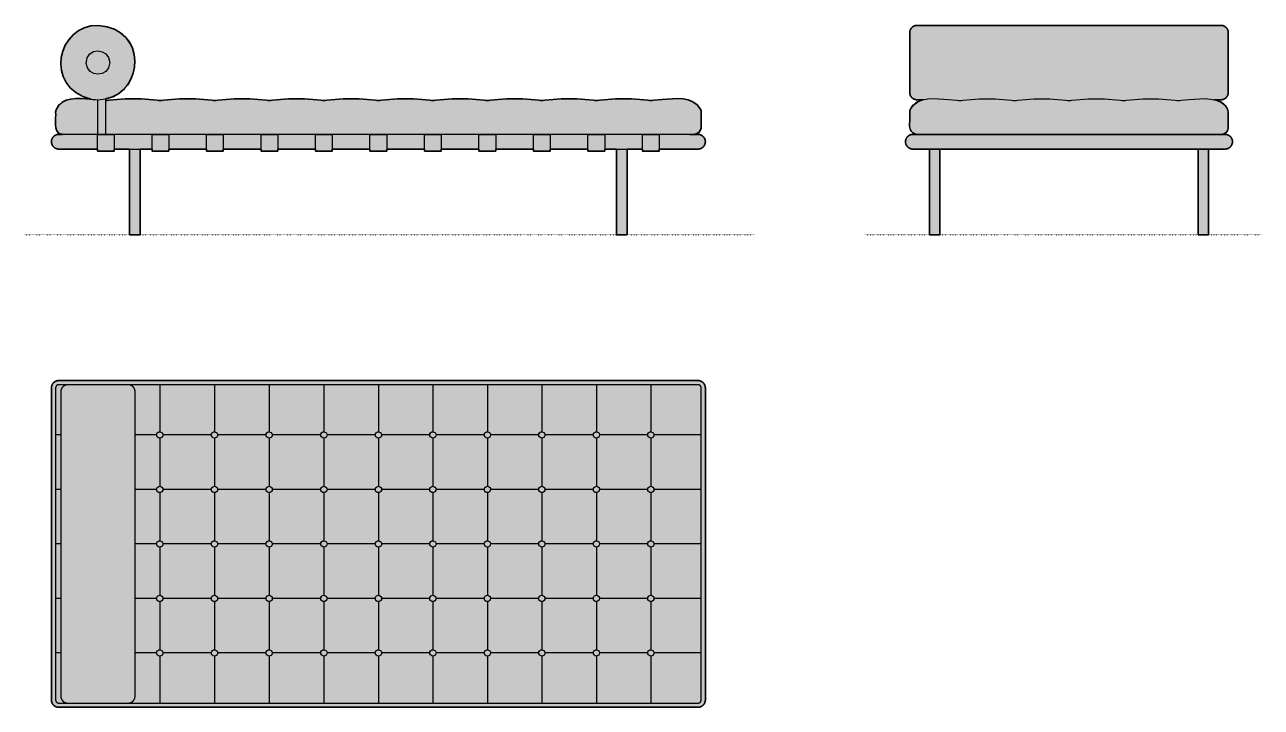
# Model space of a CAD drawing. Header units: millimetres. Extents: x 0 to 3554, y -1359 to 604.
import ezdxf

# ---------------------------------------------------------------- set-up
doc = ezdxf.new("R2010")
doc.units = ezdxf.units.MM
doc.linetypes.add('Dots', pattern=[1, 0, -1])
doc.layers.add('Blocks', color=7, linetype='Continuous')
doc.layers.add('Blocks$Fill', color=7, linetype='Continuous', true_color=0xffffff)
for name, color, linetype, lineweight, true_color in [('Blocks$Inner', 7, 'Continuous', 25, 0x007f00), ('Blocks$Outline', 7, 'Continuous', 35, 0xff3f3f), ('Groud', 7, 'Dots', 25, 0x243775)]:
    doc.layers.add(name, color=color, linetype=linetype, lineweight=lineweight, true_color=true_color)

# ---------------------------------------------------------------- blocks, each defined once
blk = doc.blocks.new('Barcelona Daybed Side')
at = {"layer": 'Blocks$Fill'}
blk.add_hatch(color=256, dxfattribs=at).paths.add_polyline_path([(-1988.8, 288.8), (-2000.7, 288.7), (-2001.4, 288.7), (-2001.8, 288.7), (-2002.5, 288.6), (-2002.9, 288.6), (-2003.2, 288.5), (-2003.9, 288.4), (-2004.3, 288.3), (-2005, 288.1), (-2005.4, 288.1), (-2006.1, 287.9), (-2006.7, 287.6), (-2007.1, 287.5), (-2007.8, 287.3), (-2008.4, 287), (-2009.1, 286.7), (-2009.4, 286.5), (-2009.8, 286.3), (-2010.4, 286), (-2010.7, 285.8), (-2011.3, 285.4), (-2011.6, 285.2), (-2011.9, 285), (-2012.2, 284.8), (-2012.8, 284.4), (-2013.4, 283.9), (-2013.7, 283.7), (-2014.2, 283.2), (-2014.5, 283), (-2015, 282.5), (-2015.2, 282.2), (-2015.7, 281.7), (-2016, 281.4), (-2016.2, 281.1), (-2016.4, 280.8), (-2016.9, 280.2), (-2017.1, 279.9), (-2017.3, 279.7), (-2017.5, 279.3), (-2017.9, 278.7), (-2018.1, 278.4), (-2018.5, 277.8), (-2018.6, 277.5), (-2019, 276.8), (-2019.1, 276.5), (-2019.4, 275.8), (-2019.5, 275.5), (-2019.8, 274.8), (-2019.9, 274.5), (-2020.1, 273.8), (-2020.2, 273.4), (-2020.3, 273.1), (-2020.5, 272.4), (-2020.6, 272), (-2020.7, 271.7), (-2020.7, 271.3), (-2020.8, 270.6), (-2020.9, 269.9), (-2021, 269.5), (-2021, 268.8), (-2021, 268.4), (-2021, 268), (-2021, 267.3), (-2021, 266.9), (-2021, 266.6), (-2021, 265.9), (-2020.9, 265.5), (-2020.9, 265.1), (-2020.8, 264.4), (-2020.7, 263.7), (-2020.6, 263.3), (-2020.5, 263), (-2020.3, 262.3), (-2020.2, 261.9), (-2020.1, 261.6), (-2019.9, 260.9), (-2019.8, 260.5), (-2019.5, 259.9), (-2019.4, 259.5), (-2019.1, 258.9), (-2019, 258.5), (-2018.8, 258.2), (-2018.5, 257.6), (-2018.3, 257.2), (-2017.9, 256.6), (-2017.7, 256.3), (-2017.3, 255.7), (-2017.1, 255.4), (-2016.9, 255.1), (-2016.7, 254.8), (-2016.2, 254.2), (-2016, 254), (-2015.7, 253.7), (-2015.2, 253.2), (-2015, 252.9), (-2014.7, 252.6), (-2014.2, 252.1), (-2013.9, 251.9), (-2013.4, 251.4), (-2012.8, 251), (-2012.5, 250.7), (-2011.9, 250.3), (-2011.6, 250.1), (-2011.3, 249.9), (-2011, 249.7), (-2010.4, 249.4), (-2010.1, 249.2), (-2009.8, 249), (-2009.4, 248.8), (-2009.1, 248.7), (-2008.8, 248.5), (-2008.1, 248.2), (-2007.4, 248), (-2007.1, 247.8), (-2006.4, 247.6), (-2005.7, 247.4), (-2005.4, 247.3), (-2005, 247.2), (-2004.3, 247), (-2003.9, 247), (-2003.2, 246.8), (-2002.5, 246.7), (-2002.1, 246.7), (-2001.4, 246.6), (-2000.7, 246.6), (-2000.3, 246.6), (-1888.5, 246.6), (-1888.5, 240.6), (-1840.3, 240.6), (-1840.3, 246.6), (-1796.2, 246.6), (-1796.2, 0), (-1766, 0), (-1766, 246.6), (-1731.9, 246.6), (-1731.9, 240.6), (-1683.7, 240.6), (-1683.7, 246.6), (-1575.3, 246.6), (-1575.3, 240.6), (-1527.1, 240.6), (-1527.1, 246.6), (-1418.6, 246.6), (-1418.6, 240.6), (-1370.4, 240.6), (-1370.4, 246.6), (-1262, 246.6), (-1262, 240.6), (-1213.8, 240.6), (-1213.8, 246.6), (-1105.4, 246.6), (-1105.4, 240.6), (-1057.2, 240.6), (-1057.2, 246.6), (-948.7, 246.6), (-948.7, 240.6), (-900.5, 240.6), (-900.5, 246.6), (-792.1, 246.6), (-792.1, 240.6), (-743.9, 240.6), (-743.9, 246.6), (-635.5, 246.6), (-635.5, 240.6), (-587.3, 240.6), (-587.3, 246.6), (-478.8, 246.6), (-478.8, 240.6), (-430.6, 240.6), (-430.6, 246.6), (-396.5, 246.6), (-396.5, 0), (-366.4, 0), (-366.4, 246.6), (-322.2, 246.6), (-322.2, 240.6), (-274, 240.6), (-274, 246.6), (-161.8, 246.6), (-161.5, 246.6), (-160.8, 246.7), (-160, 246.7), (-159.3, 246.8), (-159, 246.9), (-158.2, 247), (-157.5, 247.2), (-157.2, 247.3), (-156.8, 247.4), (-156.1, 247.6), (-155.4, 247.8), (-155.1, 248), (-154.4, 248.2), (-154.1, 248.4), (-153.8, 248.5), (-153.4, 248.7), (-152.8, 249), (-152.5, 249.2), (-152.1, 249.4), (-151.5, 249.7), (-151.2, 249.9), (-150.9, 250.1), (-150.3, 250.5), (-150, 250.7), (-149.7, 251), (-149.4, 251.2), (-148.9, 251.7), (-148.3, 252.1), (-148.1, 252.4), (-147.5, 252.9), (-147.3, 253.2), (-146.8, 253.7), (-146.5, 254), (-146.3, 254.2), (-145.9, 254.8), (-145.4, 255.4), (-145.2, 255.7), (-144.8, 256.3), (-144.6, 256.6), (-144.3, 257.2), (-144.1, 257.6), (-143.7, 258.2), (-143.6, 258.5), (-143.3, 259.2), (-143.1, 259.5), (-142.9, 260.2), (-142.6, 260.9), (-142.5, 261.2), (-142.4, 261.6), (-142.2, 262.3), (-142, 263), (-141.9, 263.3), (-141.8, 264.1), (-141.7, 264.4), (-141.6, 265.1), (-141.6, 265.9), (-141.5, 266.2), (-141.5, 266.6), (-141.5, 267.3), (-141.5, 267.7), (-141.5, 268), (-141.5, 268.8), (-141.5, 269.1), (-141.6, 269.5), (-141.6, 270.2), (-141.7, 270.6), (-141.8, 271.3), (-141.9, 271.7), (-142, 272.4), (-142.1, 272.7), (-142.3, 273.4), (-142.5, 274.1), (-142.6, 274.5), (-142.9, 275.2), (-143.1, 275.8), (-143.3, 276.2), (-143.6, 276.8), (-143.7, 277.1), (-143.9, 277.5), (-144.3, 278.1), (-144.4, 278.4), (-144.6, 278.7), (-144.8, 279), (-145, 279.3), (-145.4, 279.9), (-145.6, 280.2), (-146.1, 280.8), (-146.3, 281.1), (-146.5, 281.4), (-146.8, 281.7), (-147.3, 282.2), (-147.5, 282.5), (-148.1, 283), (-148.3, 283.2), (-148.6, 283.5), (-149.1, 283.9), (-149.7, 284.4), (-150, 284.6), (-150.3, 284.8), (-150.6, 285), (-151.2, 285.4), (-151.8, 285.8), (-152.1, 286), (-152.5, 286.2), (-152.8, 286.3), (-153.4, 286.7), (-153.8, 286.8), (-154.1, 287), (-154.4, 287.1), (-155.1, 287.4), (-155.8, 287.6), (-156.5, 287.9), (-156.8, 288), (-157.5, 288.1), (-158.2, 288.3), (-158.6, 288.4), (-159.3, 288.5), (-159.7, 288.6), (-160, 288.6), (-160.8, 288.7), (-161.1, 288.7), (-161.5, 288.7), (-162.2, 288.8), (-186.6, 288.8), (-174.2, 288.8), (-173.6, 288.8), (-173.1, 288.8), (-172.7, 288.8), (-172.2, 288.9), (-171.8, 288.9), (-171.4, 289), (-171, 289.1), (-170.6, 289.2), (-170.2, 289.3), (-169.8, 289.4), (-167.4, 290.1), (-166.8, 290.3), (-166.4, 290.5), (-165.9, 290.7), (-165.4, 290.9), (-164.9, 291.1), (-164.5, 291.4), (-164, 291.6), (-163.6, 291.9), (-163.2, 292.1), (-162.8, 292.4), (-162.4, 292.7), (-162, 293), (-161.6, 293.3), (-161.3, 293.5), (-160.9, 293.8), (-160.6, 294.2), (-160.2, 294.5), (-159.9, 294.8), (-159.6, 295.1), (-159.3, 295.4), (-159, 295.8), (-158.7, 296.1), (-158.4, 296.5), (-158.1, 296.8), (-157.9, 297.2), (-157.6, 297.5), (-157.4, 297.9), (-157.1, 298.3), (-156.9, 298.7), (-156.7, 299.1), (-156.5, 299.4), (-156.3, 299.8), (-156.1, 300.2), (-155.9, 300.7), (-155.7, 301.1), (-155.5, 301.5), (-155.4, 301.9), (-155.2, 302.3), (-154.9, 303.2), (-154.6, 304.1), (-154.4, 305), (-154.1, 305.9), (-154, 306.8), (-153.8, 307.8), (-153.6, 308.8), (-153.5, 309.8), (-153.4, 310.7), (-153.3, 311.8), (-153.2, 312.8), (-153.1, 314.9), (-153, 317), (-153, 319.2), (-153.2, 323.6), (-153.8, 337.5), (-153.9, 342.2), (-153.9, 344.6), (-153.8, 346.9), (-153.7, 349.2), (-153.5, 351.5), (-153.5, 351.5), (-153.5, 351.5), (-153.5, 351.5), (-153.5, 351.5), (-153.5, 351.5), (-153.5, 351.6), (-153.5, 351.6), (-153.5, 351.6), (-153.5, 351.6), (-153.5, 351.6), (-153.5, 351.6), (-153.5, 351.6), (-153.5, 351.6), (-153.5, 351.6), (-153.5, 351.7), (-153.5, 351.7), (-153.5, 351.7), (-153.5, 351.8), (-153.5, 351.8), (-153.5, 351.8), (-153.5, 351.9), (-153.4, 351.9), (-153.4, 352), (-153.4, 352.1), (-153.4, 352.2), (-153.4, 352.3), (-153.5, 352.6), (-153.5, 352.8), (-153.5, 353.1), (-153.5, 353.4), (-153.6, 354), (-153.7, 354.7), (-153.8, 355.4), (-154, 356.2), (-154.2, 357), (-154.4, 357.8), (-154.6, 358.6), (-154.8, 359.4), (-155.1, 360.2), (-155.2, 360.6), (-155.4, 360.9), (-155.5, 361.3), (-155.7, 361.6), (-156.2, 362.5), (-156.7, 363.4), (-157.3, 364.3), (-157.8, 365.2), (-158.4, 366), (-158.9, 366.8), (-159.5, 367.6), (-160.1, 368.4), (-160.7, 369.2), (-161.3, 369.9), (-162, 370.7), (-162.6, 371.4), (-163.2, 372.1), (-163.9, 372.8), (-164.5, 373.5), (-165.2, 374.1), (-165.9, 374.8), (-166.6, 375.4), (-167.3, 376), (-168, 376.6), (-168.7, 377.2), (-169.4, 377.8), (-170.1, 378.3), (-170.9, 378.9), (-172.4, 379.9), (-173.9, 380.9), (-175.4, 381.8), (-177, 382.7), (-178.6, 383.5), (-180.3, 384.3), (-181.9, 385.1), (-183.6, 385.8), (-185.3, 386.4), (-187, 387), (-188.8, 387.5), (-190.5, 388.1), (-192.3, 388.5), (-194.1, 389), (-196, 389.4), (-197.8, 389.7), (-199.6, 390), (-201.5, 390.3), (-205.3, 390.8), (-209.1, 391.2), (-212.9, 391.4), (-216.8, 391.6), (-220.7, 391.7), (-228.5, 391.6), (-265.6, 389.4), (-265.6, 389.4), (-289.2, 386.8), (-290.4, 386.7), (-291.7, 386.6), (-294.2, 386.4), (-296.5, 386.4), (-298.7, 386.4), (-300.8, 386.4), (-302.9, 386.5), (-306.5, 386.8), (-306.5, 386.8), (-330.1, 389.4), (-341.8, 390.3), (-353.4, 391), (-365, 391.3), (-376.6, 391.5), (-388.1, 391.3), (-399.6, 390.9), (-410.9, 390.3), (-422.2, 389.4), (-422.2, 389.4), (-445.8, 386.8), (-447.1, 386.7), (-448.4, 386.6), (-450.8, 386.4), (-453.2, 386.4), (-455.4, 386.4), (-457.5, 386.4), (-459.5, 386.5), (-463.2, 386.8), (-463.2, 386.8), (-486.8, 389.4), (-498.4, 390.3), (-510.1, 391), (-521.7, 391.3), (-533.2, 391.5), (-544.8, 391.3), (-556.2, 390.9), (-567.6, 390.3), (-578.9, 389.4), (-578.9, 389.4), (-602.5, 386.8), (-603.8, 386.7), (-605, 386.6), (-607.5, 386.4), (-609.8, 386.4), (-612, 386.4), (-614.2, 386.4), (-616.2, 386.5), (-619.9, 386.8), (-619.9, 386.8), (-643.4, 389.4), (-655.1, 390.3), (-666.7, 391), (-678.3, 391.3), (-689.9, 391.5), (-701.4, 391.3), (-712.9, 390.9), (-724.3, 390.3), (-735.6, 389.4), (-735.6, 389.4), (-759.1, 386.8), (-760.4, 386.7), (-761.7, 386.6), (-764.1, 386.4), (-766.5, 386.4), (-768.7, 386.4), (-770.8, 386.4), (-772.8, 386.5), (-776.5, 386.8), (-776.5, 386.8), (-800.1, 389.4), (-811.7, 390.3), (-823.4, 391), (-835, 391.3), (-846.6, 391.5), (-858.1, 391.3), (-869.5, 390.9), (-880.9, 390.3), (-892.2, 389.4), (-892.2, 389.4), (-915.8, 386.8), (-917.1, 386.7), (-918.4, 386.6), (-920.8, 386.4), (-923.1, 386.4), (-925.4, 386.4), (-927.5, 386.4), (-929.5, 386.5), (-933.2, 386.8), (-933.2, 386.8), (-956.8, 389.4), (-968.4, 390.3), (-980, 391), (-991.6, 391.3), (-1003.2, 391.5), (-1014.7, 391.3), (-1026.2, 390.9), (-1037.6, 390.3), (-1048.9, 389.4), (-1048.9, 389.4), (-1072.5, 386.8), (-1073.7, 386.7), (-1075, 386.6), (-1077.5, 386.4), (-1079.8, 386.4), (-1082, 386.4), (-1084.1, 386.4), (-1086.2, 386.5), (-1089.9, 386.8), (-1089.9, 386.8), (-1113.4, 389.4), (-1125.1, 390.3), (-1136.7, 391), (-1148.3, 391.3), (-1159.9, 391.5), (-1171.4, 391.3), (-1182.9, 390.9), (-1194.3, 390.3), (-1205.6, 389.4), (-1205.6, 389.4), (-1229.1, 386.8), (-1230.4, 386.7), (-1231.7, 386.6), (-1234.1, 386.4), (-1236.5, 386.4), (-1238.7, 386.4), (-1240.8, 386.4), (-1242.8, 386.5), (-1246.5, 386.8), (-1246.5, 386.8), (-1270.1, 389.4), (-1281.7, 390.3), (-1293.4, 391), (-1305, 391.3), (-1316.5, 391.5), (-1328.1, 391.3), (-1339.5, 390.9), (-1350.9, 390.3), (-1362.2, 389.4), (-1362.2, 389.4), (-1385.8, 386.8), (-1387.1, 386.7), (-1388.3, 386.6), (-1390.8, 386.4), (-1393.1, 386.4), (-1395.3, 386.4), (-1397.5, 386.4), (-1399.5, 386.5), (-1403.2, 386.8), (-1403.2, 386.8), (-1426.7, 389.4), (-1438.4, 390.3), (-1450, 391), (-1461.6, 391.3), (-1473.2, 391.5), (-1484.7, 391.3), (-1496.2, 390.9), (-1507.6, 390.3), (-1518.9, 389.4), (-1518.9, 389.4), (-1542.4, 386.8), (-1543.7, 386.7), (-1545, 386.6), (-1547.4, 386.4), (-1549.8, 386.4), (-1552, 386.4), (-1554.1, 386.4), (-1556.1, 386.5), (-1559.8, 386.8), (-1559.8, 386.8), (-1583.4, 389.4), (-1595, 390.3), (-1606.7, 391), (-1618.3, 391.3), (-1629.9, 391.5), (-1641.4, 391.3), (-1652.9, 390.9), (-1664.2, 390.3), (-1675.5, 389.4), (-1675.5, 389.4), (-1699.2, 386.8), (-1700.5, 386.7), (-1701.7, 386.6), (-1704.2, 386.4), (-1706.5, 386.4), (-1708.8, 386.4), (-1710.9, 386.4), (-1712.9, 386.5), (-1716.7, 386.8), (-1716.7, 386.8), (-1740.3, 389.4), (-1751.9, 390.3), (-1763.5, 391), (-1775.1, 391.3), (-1786.6, 391.5), (-1798.1, 391.3), (-1809.6, 390.9), (-1820.9, 390.3), (-1832.2, 389.4), (-1832.2, 389.4), (-1855.7, 386.8), (-1858.8, 386.6), (-1861, 386.4), (-1864.4, 386.3), (-1864.4, 390.6), (-1861.9, 391.2), (-1859.4, 391.8), (-1856.9, 392.5), (-1854.5, 393.2), (-1852.1, 393.9), (-1849.8, 394.8), (-1847.5, 395.6), (-1845.2, 396.6), (-1842.9, 397.5), (-1840.7, 398.6), (-1838.6, 399.6), (-1836.4, 400.7), (-1834.4, 401.9), (-1832.3, 403.1), (-1830.3, 404.4), (-1828.3, 405.7), (-1826.4, 407), (-1824.5, 408.4), (-1822.6, 409.8), (-1820.8, 411.3), (-1819, 412.8), (-1817.2, 414.3), (-1815.5, 415.9), (-1813.8, 417.5), (-1812.2, 419.1), (-1810.6, 420.8), (-1809.1, 422.5), (-1807.5, 424.3), (-1806.1, 426), (-1804.6, 427.8), (-1803.2, 429.7), (-1801.9, 431.5), (-1800.6, 433.4), (-1799.3, 435.4), (-1798.1, 437.3), (-1796.9, 439.3), (-1795.7, 441.3), (-1794.6, 443.3), (-1793.6, 445.3), (-1792.5, 447.4), (-1791.6, 449.4), (-1790.6, 451.5), (-1789.7, 453.7), (-1788.9, 455.8), (-1788.1, 457.9), (-1787.3, 460.1), (-1786.6, 462.3), (-1785.9, 464.5), (-1785.3, 466.7), (-1784.7, 468.9), (-1784.1, 471.1), (-1783.6, 473.4), (-1783.1, 475.6), (-1782.7, 477.9), (-1782.3, 480.1), (-1782, 482.4), (-1781.7, 484.7), (-1781.5, 487), (-1781.3, 489.3), (-1781.1, 491.5), (-1781, 493.8), (-1781, 496.1), (-1781, 498.4), (-1781, 500.7), (-1781.1, 503), (-1781.2, 505.3), (-1781.4, 507.5), (-1781.6, 509.8), (-1781.9, 512.1), (-1782.2, 514.3), (-1782.5, 516.6), (-1782.9, 518.8), (-1783.4, 521.1), (-1783.9, 523.3), (-1784.5, 525.5), (-1785.1, 527.7), (-1785.7, 529.9), (-1786.4, 532.1), (-1787.1, 534.2), (-1787.9, 536.4), (-1788.8, 538.5), (-1789.7, 540.6), (-1790.6, 542.7), (-1791.6, 544.8), (-1792.6, 546.8), (-1793.7, 548.9), (-1794.9, 550.9), (-1796.1, 552.8), (-1797.3, 554.8), (-1798.6, 556.7), (-1799.9, 558.6), (-1801.3, 560.5), (-1802.8, 562.4), (-1804.3, 564.2), (-1805.8, 566), (-1807.4, 567.8), (-1809, 569.5), (-1810.7, 571.2), (-1812.5, 572.9), (-1814.3, 574.5), (-1816.2, 576.1), (-1818.1, 577.6), (-1820, 579.2), (-1822, 580.6), (-1824.1, 582.1), (-1826.2, 583.5), (-1828.4, 584.9), (-1830.6, 586.2), (-1832.9, 587.5), (-1835.2, 588.7), (-1837.6, 589.9), (-1840.1, 591), (-1842.6, 592.1), (-1845.1, 593.2), (-1847.7, 594.2), (-1850.4, 595.1), (-1853.1, 596), (-1855.9, 596.9), (-1858.7, 597.7), (-1861.6, 598.5), (-1864.5, 599.1), (-1867.5, 599.8), (-1870.6, 600.4), (-1873.7, 600.9), (-1876.9, 601.4), (-1880.1, 601.8), (-1883.4, 602.1), (-1886.7, 602.4), (-1889.4, 602.4), (-1892.2, 602.4), (-1894.8, 602.3), (-1897.5, 602.1), (-1900.1, 601.8), (-1902.7, 601.5), (-1905.3, 601.1), (-1907.8, 600.7), (-1910.4, 600.2), (-1912.8, 599.7), (-1915.3, 599.1), (-1917.7, 598.4), (-1920.1, 597.7), (-1922.4, 596.9), (-1924.8, 596.1), (-1927, 595.2), (-1929.3, 594.3), (-1931.5, 593.3), (-1933.7, 592.3), (-1935.9, 591.2), (-1938, 590.1), (-1940.1, 589), (-1942.1, 587.7), (-1944.1, 586.5), (-1946.1, 585.2), (-1948.1, 583.8), (-1950, 582.4), (-1951.9, 581), (-1953.7, 579.5), (-1955.5, 578), (-1957.3, 576.5), (-1959, 574.9), (-1960.7, 573.3), (-1962.3, 571.6), (-1963.9, 569.9), (-1965.5, 568.2), (-1967, 566.4), (-1968.5, 564.7), (-1970, 562.8), (-1971.4, 561), (-1972.8, 559.1), (-1974.1, 557.2), (-1975.4, 555.3), (-1976.7, 553.3), (-1977.9, 551.3), (-1979.1, 549.3), (-1980.2, 547.3), (-1981.3, 545.2), (-1982.4, 543.1), (-1983.4, 541), (-1984.3, 538.9), (-1985.3, 536.8), (-1986.1, 534.6), (-1987, 532.4), (-1987.8, 530.2), (-1988.5, 528), (-1989.2, 525.8), (-1989.9, 523.6), (-1990.5, 521.3), (-1991.1, 519.1), (-1991.6, 516.8), (-1992.1, 514.5), (-1992.5, 512.3), (-1992.9, 510), (-1993.2, 507.7), (-1993.5, 505.4), (-1993.7, 503.1), (-1993.9, 500.7), (-1994.1, 498.4), (-1994.2, 496.1), (-1994.2, 493.8), (-1994.2, 491.5), (-1994.2, 489.1), (-1994.1, 486.8), (-1993.9, 484.5), (-1993.7, 482.2), (-1993.5, 479.9), (-1993.2, 477.6), (-1992.8, 475.3), (-1992.4, 473), (-1992, 470.7), (-1991.5, 468.5), (-1990.9, 466.2), (-1990.3, 463.9), (-1989.7, 461.7), (-1988.9, 459.5), (-1988.2, 457.3), (-1987.4, 455.1), (-1986.5, 452.9), (-1985.6, 450.7), (-1984.6, 448.6), (-1983.5, 446.5), (-1982.4, 444.3), (-1981.3, 442.3), (-1980.1, 440.2), (-1978.8, 438.1), (-1977.5, 436.1), (-1976.2, 434.1), (-1974.7, 432.2), (-1973.2, 430.2), (-1971.7, 428.3), (-1970.1, 426.4), (-1968.4, 424.5), (-1966.7, 422.7), (-1965, 420.9), (-1963.1, 419.1), (-1961.2, 417.4), (-1959.3, 415.7), (-1957.3, 414), (-1955.2, 412.4), (-1953.1, 410.8), (-1950.9, 409.2), (-1948.6, 407.7), (-1946.3, 406.2), (-1944, 404.7), (-1941.5, 403.3), (-1939, 402), (-1936.5, 400.6), (-1933.8, 399.4), (-1931.2, 398.1), (-1928.4, 396.9), (-1925.6, 395.8), (-1922.7, 394.7), (-1919.8, 393.6), (-1916.8, 392.6), (-1913.7, 391.7), (-1910.6, 390.8), (-1907.4, 390), (-1921.7, 391.1), (-1929.1, 391.6), (-1936.5, 391.9), (-1943.9, 392), (-1947.6, 391.9), (-1951.3, 391.8), (-1954.9, 391.6), (-1958.5, 391.2), (-1962, 390.8), (-1965.5, 390.3), (-1967.2, 390), (-1968.9, 389.7), (-1970.6, 389.3), (-1972.3, 388.9), (-1973.9, 388.5), (-1975.5, 388), (-1977.1, 387.5), (-1978.7, 387), (-1980.2, 386.5), (-1981.8, 385.9), (-1983.3, 385.2), (-1984.7, 384.5), (-1986.2, 383.8), (-1987.6, 383.1), (-1989, 382.3), (-1990.3, 381.4), (-1991.6, 380.6), (-1992.3, 380.1), (-1992.9, 379.6), (-1993.6, 379.2), (-1994.2, 378.7), (-1994.8, 378.2), (-1995.4, 377.7), (-1996, 377.1), (-1996.6, 376.6), (-1997.2, 376.1), (-1997.7, 375.5), (-1998.3, 374.9), (-1998.8, 374.3), (-1999.4, 373.8), (-1999.9, 373.1), (-2000.4, 372.5), (-2000.9, 371.9), (-2001.4, 371.2), (-2001.9, 370.6), (-2002.4, 369.9), (-2002.8, 369.2), (-2003.3, 368.5), (-2003.7, 367.8), (-2004.2, 367.1), (-2004.6, 366.4), (-2005, 365.6), (-2005.4, 364.8), (-2005.8, 364.1), (-2006.2, 363.3), (-2006.5, 362.5), (-2006.9, 361.6), (-2007.1, 361.1), (-2007.4, 360.6), (-2007.6, 360), (-2007.8, 359.5), (-2008, 358.9), (-2008.1, 358.4), (-2008.3, 357.9), (-2008.4, 357.3), (-2008.5, 356.8), (-2008.7, 356.2), (-2008.7, 355.7), (-2008.8, 355.1), (-2008.9, 354.6), (-2008.9, 354.1), (-2009, 353.5), (-2009, 353), (-2008.9, 352.2), (-2008.8, 351.4), (-2008.8, 350.5), (-2008.7, 349.7), (-2008.7, 347.8), (-2008.7, 345.8), (-2008.8, 341.5), (-2009.4, 326.9), (-2009.5, 321.8), (-2009.5, 319.3), (-2009.4, 316.8), (-2009.3, 314.3), (-2009.1, 311.9), (-2008.9, 310.7), (-2008.8, 309.5), (-2008.6, 308.3), (-2008.4, 307.2), (-2008.1, 306), (-2007.9, 304.9), (-2007.6, 303.9), (-2007.3, 302.8), (-2006.9, 301.8), (-2006.7, 301.3), (-2006.5, 300.8), (-2006.3, 300.3), (-2006.1, 299.8), (-2005.9, 299.4), (-2005.7, 298.9), (-2005.5, 298.4), (-2005.2, 298), (-2005, 297.6), (-2004.7, 297.1), (-2004.4, 296.7), (-2004.2, 296.3), (-2003.9, 295.9), (-2003.6, 295.5), (-2003.3, 295.1), (-2003, 294.7), (-2002.6, 294.4), (-2002.3, 294), (-2001.9, 293.7), (-2001.6, 293.4), (-2001.2, 293), (-2000.8, 292.7), (-2000.5, 292.4), (-2000.1, 292.1), (-1999.6, 291.9), (-1999.2, 291.6), (-1998.8, 291.3), (-1998.3, 291.1), (-1997.9, 290.9), (-1997.4, 290.7), (-1996.9, 290.5), (-1996.4, 290.3), (-1995.9, 290.1), (-1995.4, 289.9), (-1994.9, 289.8), (-1994.4, 289.7), (-1993.8, 289.5), (-1993.2, 289.4), (-1990.5, 289), (-1989.5, 288.8)], flags=0)
at = {"layer": 'Blocks$Inner'}
for p, q in [((-1840.3, 246.6), (-1731.9, 246.6)), ((-1683.7, 246.6), (-1575.3, 246.6)), ((-1527.1, 246.6), (-1418.6, 246.6)), ((-1370.4, 246.6), (-1262, 246.6)), ((-1213.8, 246.6), (-1105.4, 246.6)), ((-1057.2, 246.6), (-948.7, 246.6)), ((-900.5, 246.6), (-792.1, 246.6)), ((-743.9, 246.6), (-635.5, 246.6)), ((-587.3, 246.6), (-478.8, 246.6)), ((-430.6, 246.6), (-322.2, 246.6))]:
    blk.add_line(p, q, dxfattribs=at)
for points in [[(-1888.5, 388.5), (-1888.5, 288.8), (-1864.4, 288.8), (-1864.4, 390.9)], [(-274, 246.6), (-162.6, 246.6), (-162.2, 246.6), (-161.8, 246.6), (-161.5, 246.6), (-161.1, 246.6), (-160.8, 246.7), (-160.4, 246.7), (-160, 246.7), (-159.7, 246.8), (-159.3, 246.8), (-159, 246.9), (-158.6, 247), (-158.2, 247), (-157.9, 247.1), (-157.5, 247.2), (-157.2, 247.3), (-156.8, 247.4), (-156.5, 247.5), (-156.1, 247.6), (-155.8, 247.7), (-155.4, 247.8), (-155.1, 248), (-154.8, 248.1), (-154.4, 248.2), (-154.1, 248.4), (-153.8, 248.5), (-153.4, 248.7), (-153.1, 248.8), (-152.8, 249), (-152.5, 249.2), (-152.1, 249.4), (-151.8, 249.5), (-151.5, 249.7), (-151.2, 249.9), (-150.9, 250.1), (-150.6, 250.3), (-150.3, 250.5), (-150, 250.7), (-149.7, 251), (-149.4, 251.2), (-149.1, 251.4), (-148.9, 251.7), (-148.6, 251.9), (-148.3, 252.1), (-148.1, 252.4), (-147.8, 252.6), (-147.5, 252.9), (-147.3, 253.2), (-147, 253.4), (-146.8, 253.7), (-146.5, 254), (-146.3, 254.2), (-146.1, 254.5), (-145.9, 254.8), (-145.6, 255.1), (-145.4, 255.4), (-145.2, 255.7), (-145, 256), (-144.8, 256.3), (-144.6, 256.6), (-144.4, 256.9), (-144.3, 257.2), (-144.1, 257.6), (-143.9, 257.9), (-143.7, 258.2), (-143.6, 258.5), (-143.4, 258.9), (-143.3, 259.2), (-143.1, 259.5), (-143, 259.9), (-142.9, 260.2), (-142.7, 260.5), (-142.6, 260.9), (-142.5, 261.2), (-142.4, 261.6), (-142.3, 261.9), (-142.2, 262.3), (-142.1, 262.6), (-142, 263), (-141.9, 263.3), (-141.9, 263.7), (-141.8, 264.1), (-141.7, 264.4), (-141.7, 264.8), (-141.6, 265.1), (-141.6, 265.5), (-141.6, 265.9), (-141.5, 266.2), (-141.5, 266.6), (-141.5, 266.9), (-141.5, 267.3), (-141.5, 267.7), (-141.5, 268), (-141.5, 268.4), (-141.5, 268.8), (-141.5, 269.1), (-141.6, 269.5), (-141.6, 269.9), (-141.6, 270.2), (-141.7, 270.6), (-141.7, 270.9), (-141.8, 271.3), (-141.9, 271.7), (-141.9, 272), (-142, 272.4), (-142.1, 272.7), (-142.2, 273.1), (-142.3, 273.4), (-142.4, 273.8), (-142.5, 274.1), (-142.6, 274.5), (-142.7, 274.8), (-142.9, 275.2), (-143, 275.5), (-143.1, 275.8), (-143.3, 276.2), (-143.4, 276.5), (-143.6, 276.8), (-143.7, 277.1), (-143.9, 277.5), (-144.1, 277.8), (-144.3, 278.1), (-144.4, 278.4), (-144.6, 278.7), (-144.8, 279), (-145, 279.3), (-145.2, 279.7), (-145.4, 279.9), (-145.6, 280.2), (-145.9, 280.5), (-146.1, 280.8), (-146.3, 281.1), (-146.5, 281.4), (-146.8, 281.7), (-147, 281.9), (-147.3, 282.2), (-147.5, 282.5), (-147.8, 282.7), (-148.1, 283), (-148.3, 283.2), (-148.6, 283.5), (-148.9, 283.7), (-149.1, 283.9), (-149.4, 284.2), (-149.7, 284.4), (-150, 284.6), (-150.3, 284.8), (-150.6, 285), (-150.9, 285.2), (-151.2, 285.4), (-151.5, 285.6), (-151.8, 285.8), (-152.1, 286), (-152.5, 286.2), (-152.8, 286.3), (-153.1, 286.5), (-153.4, 286.7), (-153.8, 286.8), (-154.1, 287), (-154.4, 287.1), (-154.8, 287.3), (-155.1, 287.4), (-155.4, 287.5), (-155.8, 287.6), (-156.1, 287.7), (-156.5, 287.9), (-156.8, 288), (-157.2, 288.1), (-157.5, 288.1), (-157.9, 288.2), (-158.2, 288.3), (-158.6, 288.4), (-159, 288.4), (-159.3, 288.5), (-159.7, 288.6), (-160, 288.6), (-160.4, 288.6), (-160.8, 288.7), (-161.1, 288.7), (-161.5, 288.7), (-161.8, 288.7), (-162.2, 288.8), (-162.6, 288.8), (-2000, 288.8), (-2000.3, 288.8), (-2000.7, 288.7), (-2001.1, 288.7), (-2001.4, 288.7), (-2001.8, 288.7), (-2002.1, 288.6), (-2002.5, 288.6), (-2002.9, 288.6), (-2003.2, 288.5), (-2003.6, 288.4), (-2003.9, 288.4), (-2004.3, 288.3), (-2004.6, 288.2), (-2005, 288.1), (-2005.4, 288.1), (-2005.7, 288), (-2006.1, 287.9), (-2006.4, 287.7), (-2006.7, 287.6), (-2007.1, 287.5), (-2007.4, 287.4), (-2007.8, 287.3), (-2008.1, 287.1), (-2008.4, 287), (-2008.8, 286.8), (-2009.1, 286.7), (-2009.4, 286.5), (-2009.8, 286.3), (-2010.1, 286.2), (-2010.4, 286), (-2010.7, 285.8), (-2011, 285.6), (-2011.3, 285.4), (-2011.6, 285.2), (-2011.9, 285), (-2012.2, 284.8), (-2012.5, 284.6), (-2012.8, 284.4), (-2013.1, 284.2), (-2013.4, 283.9), (-2013.7, 283.7), (-2013.9, 283.5), (-2014.2, 283.2), (-2014.5, 283), (-2014.7, 282.7), (-2015, 282.5), (-2015.2, 282.2), (-2015.5, 281.9), (-2015.7, 281.7), (-2016, 281.4), (-2016.2, 281.1), (-2016.4, 280.8), (-2016.7, 280.5), (-2016.9, 280.2), (-2017.1, 279.9), (-2017.3, 279.7), (-2017.5, 279.3), (-2017.7, 279), (-2017.9, 278.7), (-2018.1, 278.4), (-2018.3, 278.1), (-2018.5, 277.8), (-2018.6, 277.5), (-2018.8, 277.1), (-2019, 276.8), (-2019.1, 276.5), (-2019.3, 276.2), (-2019.4, 275.8), (-2019.5, 275.5), (-2019.7, 275.2), (-2019.8, 274.8), (-2019.9, 274.5), (-2020, 274.1), (-2020.1, 273.8), (-2020.2, 273.4), (-2020.3, 273.1), (-2020.4, 272.7), (-2020.5, 272.4), (-2020.6, 272), (-2020.7, 271.7), (-2020.7, 271.3), (-2020.8, 270.9), (-2020.8, 270.6), (-2020.9, 270.2), (-2020.9, 269.9), (-2021, 269.5), (-2021, 269.1), (-2021, 268.8), (-2021, 268.4), (-2021, 268), (-2021, 267.7), (-2021, 267.3), (-2021, 266.9), (-2021, 266.6), (-2021, 266.2), (-2021, 265.9), (-2020.9, 265.5), (-2020.9, 265.1), (-2020.8, 264.8), (-2020.8, 264.4), (-2020.7, 264.1), (-2020.7, 263.7), (-2020.6, 263.3), (-2020.5, 263), (-2020.4, 262.6), (-2020.3, 262.3), (-2020.2, 261.9), (-2020.1, 261.6), (-2020, 261.2), (-2019.9, 260.9), (-2019.8, 260.5), (-2019.7, 260.2), (-2019.5, 259.9), (-2019.4, 259.5), (-2019.3, 259.2), (-2019.1, 258.9), (-2019, 258.5), (-2018.8, 258.2), (-2018.6, 257.9), (-2018.5, 257.6), (-2018.3, 257.2), (-2018.1, 256.9), (-2017.9, 256.6), (-2017.7, 256.3), (-2017.5, 256), (-2017.3, 255.7), (-2017.1, 255.4), (-2016.9, 255.1), (-2016.7, 254.8), (-2016.4, 254.5), (-2016.2, 254.2), (-2016, 254), (-2015.7, 253.7), (-2015.5, 253.4), (-2015.2, 253.2), (-2015, 252.9), (-2014.7, 252.6), (-2014.5, 252.4), (-2014.2, 252.1), (-2013.9, 251.9), (-2013.7, 251.7), (-2013.4, 251.4), (-2013.1, 251.2), (-2012.8, 251), (-2012.5, 250.7), (-2012.2, 250.5), (-2011.9, 250.3), (-2011.6, 250.1), (-2011.3, 249.9), (-2011, 249.7), (-2010.7, 249.5), (-2010.4, 249.4), (-2010.1, 249.2), (-2009.8, 249), (-2009.4, 248.8), (-2009.1, 248.7), (-2008.8, 248.5), (-2008.4, 248.4), (-2008.1, 248.2), (-2007.8, 248.1), (-2007.4, 248), (-2007.1, 247.8), (-2006.7, 247.7), (-2006.4, 247.6), (-2006.1, 247.5), (-2005.7, 247.4), (-2005.4, 247.3), (-2005, 247.2), (-2004.6, 247.1), (-2004.3, 247), (-2003.9, 247), (-2003.6, 246.9), (-2003.2, 246.8), (-2002.9, 246.8), (-2002.5, 246.7), (-2002.1, 246.7), (-2001.8, 246.7), (-2001.4, 246.6), (-2001.1, 246.6), (-2000.7, 246.6), (-2000.3, 246.6), (-2000, 246.6), (-1888.5, 246.6)]]:
    blk.add_lwpolyline(points, dxfattribs=at)
for points in [[(-1888.5, 288.8), (-1840.3, 288.8), (-1840.3, 240.6), (-1888.5, 240.6)], [(-1731.9, 288.8), (-1683.7, 288.8), (-1683.7, 240.6), (-1731.9, 240.6)], [(-1575.3, 288.8), (-1527.1, 288.8), (-1527.1, 240.6), (-1575.3, 240.6)], [(-1418.6, 288.8), (-1370.4, 288.8), (-1370.4, 240.6), (-1418.6, 240.6)], [(-1262, 288.8), (-1213.8, 288.8), (-1213.8, 240.6), (-1262, 240.6)], [(-1105.4, 288.8), (-1057.2, 288.8), (-1057.2, 240.6), (-1105.4, 240.6)], [(-948.7, 288.8), (-900.5, 288.8), (-900.5, 240.6), (-948.7, 240.6)], [(-792.1, 288.8), (-743.9, 288.8), (-743.9, 240.6), (-792.1, 240.6)], [(-635.5, 288.8), (-587.3, 288.8), (-587.3, 240.6), (-635.5, 240.6)], [(-478.8, 288.8), (-430.6, 288.8), (-430.6, 240.6), (-478.8, 240.6)], [(-322.2, 288.8), (-274, 288.8), (-274, 240.6), (-322.2, 240.6)], [(-1796.2, 246.6), (-1766, 246.6), (-1766, 0), (-1796.2, 0)], [(-396.5, 246.6), (-366.4, 246.6), (-366.4, 0), (-396.5, 0)]]:
    blk.add_lwpolyline(points, close=True, dxfattribs=at)
for points in [[(-1886.7, 602.4), (-2004.5, 604.2), (-2045.2, 424.9), (-1907.4, 390)], [(-1887.4, 388.4), (-1758.2, 388.3), (-1733.6, 590.5), (-1886.7, 602.4)]]:
    blk.add_open_spline(points, degree=3, dxfattribs=at)
for points, knots in [([(-1853.6, 495.4), (-1853.8, 538), (-1921.2, 543), (-1921.1, 492.8), (-1918.2, 453.6), (-1856.7, 448.5), (-1853.6, 495.4)], [0, 0, 0, 0, 1, 1, 1, 2, 2, 2, 2]), ([(-1864.4, 386.3), (-1861.7, 386.4), (-1860.8, 386.4), (-1855.7, 386.8), (-1855.7, 386.8), (-1832.2, 389.4), (-1832.2, 389.4), (-1802.3, 392.1), (-1771.3, 392.2), (-1740.3, 389.4), (-1740.3, 389.4), (-1716.7, 386.8), (-1716.7, 386.8), (-1712, 386.4), (-1706.2, 386), (-1699.2, 386.8), (-1699.2, 386.8), (-1675.5, 389.4), (-1675.5, 389.4), (-1645.5, 392.1), (-1614.5, 392.2), (-1583.4, 389.4), (-1583.4, 389.4), (-1559.8, 386.8), (-1559.8, 386.8), (-1555.2, 386.4), (-1549.4, 386), (-1542.4, 386.8), (-1542.4, 386.8), (-1518.9, 389.4), (-1518.9, 389.4), (-1488.9, 392.1), (-1457.8, 392.2), (-1426.7, 389.4), (-1426.7, 389.4), (-1403.2, 386.8), (-1403.2, 386.8), (-1398.5, 386.4), (-1392.7, 386), (-1385.8, 386.8), (-1385.8, 386.8), (-1362.2, 389.4), (-1362.2, 389.4), (-1332.2, 392.1), (-1301.1, 392.2), (-1270.1, 389.4), (-1270.1, 389.4), (-1246.5, 386.8), (-1246.5, 386.8), (-1241.9, 386.4), (-1236.1, 386), (-1229.1, 386.8), (-1229.1, 386.8), (-1205.6, 389.4), (-1205.6, 389.4), (-1175.6, 392.1), (-1144.5, 392.2), (-1113.4, 389.4), (-1113.4, 389.4), (-1089.9, 386.8), (-1089.9, 386.8), (-1085.2, 386.4), (-1079.4, 386), (-1072.5, 386.8), (-1072.5, 386.8), (-1048.9, 389.4), (-1048.9, 389.4), (-1018.9, 392.1), (-987.8, 392.2), (-956.8, 389.4), (-956.8, 389.4), (-933.2, 386.8), (-933.2, 386.8), (-928.6, 386.4), (-922.8, 386), (-915.8, 386.8), (-915.8, 386.8), (-892.2, 389.4), (-892.2, 389.4), (-862.2, 392.1), (-831.2, 392.2), (-800.1, 389.4), (-800.1, 389.4), (-776.5, 386.8), (-776.5, 386.8), (-771.9, 386.4), (-766.1, 386), (-759.1, 386.8), (-759.1, 386.8), (-735.6, 389.4), (-735.6, 389.4), (-705.6, 392.1), (-674.5, 392.2), (-643.4, 389.4), (-643.4, 389.4), (-619.9, 386.8), (-619.9, 386.8), (-615.2, 386.4), (-609.4, 386), (-602.5, 386.8), (-602.5, 386.8), (-578.9, 389.4), (-578.9, 389.4), (-548.9, 392.1), (-517.8, 392.2), (-486.8, 389.4), (-486.8, 389.4), (-463.2, 386.8), (-463.2, 386.8), (-458.6, 386.4), (-452.8, 386), (-445.8, 386.8), (-445.8, 386.8), (-422.2, 389.4), (-422.2, 389.4), (-392.2, 392.1), (-361.2, 392.2), (-330.1, 389.4), (-330.1, 389.4), (-306.5, 386.8), (-306.5, 386.8), (-301.9, 386.4), (-296.1, 386), (-289.2, 386.8), (-289.2, 386.8), (-265.6, 389.4), (-265.6, 389.4), (-229.4, 391.1), (-177.6, 400.8), (-155.7, 361.6), (-154.1, 358.1), (-153.1, 352), (-153.5, 351.5), (-155.9, 327.2), (-145.4, 298.6), (-167.4, 290.1), (-169.7, 289.4), (-171.3, 288.8), (-174.2, 288.8), (-174.9, 288.7), (-654.6, 288.8), (-1122.1, 288.8), (-1557.1, 288.8), (-1978.6, 288.8), (-1987.8, 288.8), (-1987.7, 288.9), (-1986.6, 288.2), (-1993.2, 289.4), (-2017.7, 293.7), (-2006.7, 336.9), (-2009, 353), (-2008.9, 355.8), (-2008.3, 358.8), (-2006.9, 361.6), (-1989.3, 403.9), (-1924.8, 390.3), (-1887.4, 388.4)], [0, 0, 0, 0, 1, 1, 1, 2, 2, 2, 3, 3, 3, 4, 4, 4, 5, 5, 5, 6, 6, 6, 7, 7, 7, 8, 8, 8, 9, 9, 9, 10, 10, 10, 11, 11, 11, 12, 12, 12, 13, 13, 13, 14, 14, 14, 15, 15, 15, 16, 16, 16, 17, 17, 17, 18, 18, 18, 19, 19, 19, 20, 20, 20, 21, 21, 21, 22, 22, 22, 23, 23, 23, 24, 24, 24, 25, 25, 25, 26, 26, 26, 27, 27, 27, 28, 28, 28, 29, 29, 29, 30, 30, 30, 31, 31, 31, 32, 32, 32, 33, 33, 33, 34, 34, 34, 35, 35, 35, 36, 36, 36, 37, 37, 37, 38, 38, 38, 39, 39, 39, 40, 40, 40, 41, 41, 41, 42, 42, 42, 43, 43, 43, 44, 44, 44, 45, 45, 45, 46, 46, 46, 47, 47, 47, 48, 48, 48, 49, 49, 49, 50, 50, 50, 51, 51, 51, 52, 52, 52, 52])]:
    blk.add_open_spline(points, degree=3, knots=knots, dxfattribs=at)
at = {"layer": 'Blocks$Outline'}
for points in [[(-1864.4, 386.3), (-1864.4, 390.6)], [(-1988.8, 288.8), (-2000, 288.8), (-2000.3, 288.8), (-2000.7, 288.7), (-2001.1, 288.7), (-2001.4, 288.7), (-2001.8, 288.7), (-2002.1, 288.6), (-2002.5, 288.6), (-2002.9, 288.6), (-2003.2, 288.5), (-2003.6, 288.4), (-2003.9, 288.4), (-2004.3, 288.3), (-2004.6, 288.2), (-2005, 288.1), (-2005.4, 288.1), (-2005.7, 288), (-2006.1, 287.9), (-2006.4, 287.7), (-2006.7, 287.6), (-2007.1, 287.5), (-2007.4, 287.4), (-2007.8, 287.3), (-2008.1, 287.1), (-2008.4, 287), (-2008.8, 286.8), (-2009.1, 286.7), (-2009.4, 286.5), (-2009.8, 286.3), (-2010.1, 286.2), (-2010.4, 286), (-2010.7, 285.8), (-2011, 285.6), (-2011.3, 285.4), (-2011.6, 285.2), (-2011.9, 285), (-2012.2, 284.8), (-2012.5, 284.6), (-2012.8, 284.4), (-2013.1, 284.2), (-2013.4, 283.9), (-2013.7, 283.7), (-2013.9, 283.5), (-2014.2, 283.2), (-2014.5, 283), (-2014.7, 282.7), (-2015, 282.5), (-2015.2, 282.2), (-2015.5, 281.9), (-2015.7, 281.7), (-2016, 281.4), (-2016.2, 281.1), (-2016.4, 280.8), (-2016.7, 280.5), (-2016.9, 280.2), (-2017.1, 279.9), (-2017.3, 279.7), (-2017.5, 279.3), (-2017.7, 279), (-2017.9, 278.7), (-2018.1, 278.4), (-2018.3, 278.1), (-2018.5, 277.8), (-2018.6, 277.5), (-2018.8, 277.1), (-2019, 276.8), (-2019.1, 276.5), (-2019.3, 276.2), (-2019.4, 275.8), (-2019.5, 275.5), (-2019.7, 275.2), (-2019.8, 274.8), (-2019.9, 274.5), (-2020, 274.1), (-2020.1, 273.8), (-2020.2, 273.4), (-2020.3, 273.1), (-2020.4, 272.7), (-2020.5, 272.4), (-2020.6, 272), (-2020.7, 271.7), (-2020.7, 271.3), (-2020.8, 270.9), (-2020.8, 270.6), (-2020.9, 270.2), (-2020.9, 269.9), (-2021, 269.5), (-2021, 269.1), (-2021, 268.8), (-2021, 268.4), (-2021, 268), (-2021, 267.7), (-2021, 267.3), (-2021, 266.9), (-2021, 266.6), (-2021, 266.2), (-2021, 265.9), (-2020.9, 265.5), (-2020.9, 265.1), (-2020.8, 264.8), (-2020.8, 264.4), (-2020.7, 264.1), (-2020.7, 263.7), (-2020.6, 263.3), (-2020.5, 263), (-2020.4, 262.6), (-2020.3, 262.3), (-2020.2, 261.9), (-2020.1, 261.6), (-2020, 261.2), (-2019.9, 260.9), (-2019.8, 260.5), (-2019.7, 260.2), (-2019.5, 259.9), (-2019.4, 259.5), (-2019.3, 259.2), (-2019.1, 258.9), (-2019, 258.5), (-2018.8, 258.2), (-2018.6, 257.9), (-2018.5, 257.6), (-2018.3, 257.2), (-2018.1, 256.9), (-2017.9, 256.6), (-2017.7, 256.3), (-2017.5, 256), (-2017.3, 255.7), (-2017.1, 255.4), (-2016.9, 255.1), (-2016.7, 254.8), (-2016.4, 254.5), (-2016.2, 254.2), (-2016, 254), (-2015.7, 253.7), (-2015.5, 253.4), (-2015.2, 253.2), (-2015, 252.9), (-2014.7, 252.6), (-2014.5, 252.4), (-2014.2, 252.1), (-2013.9, 251.9), (-2013.7, 251.7), (-2013.4, 251.4), (-2013.1, 251.2), (-2012.8, 251), (-2012.5, 250.7), (-2012.2, 250.5), (-2011.9, 250.3), (-2011.6, 250.1), (-2011.3, 249.9), (-2011, 249.7), (-2010.7, 249.5), (-2010.4, 249.4), (-2010.1, 249.2), (-2009.8, 249), (-2009.4, 248.8), (-2009.1, 248.7), (-2008.8, 248.5), (-2008.4, 248.4), (-2008.1, 248.2), (-2007.8, 248.1), (-2007.4, 248), (-2007.1, 247.8), (-2006.7, 247.7), (-2006.4, 247.6), (-2006.1, 247.5), (-2005.7, 247.4), (-2005.4, 247.3), (-2005, 247.2), (-2004.6, 247.1), (-2004.3, 247), (-2003.9, 247), (-2003.6, 246.9), (-2003.2, 246.8), (-2002.9, 246.8), (-2002.5, 246.7), (-2002.1, 246.7), (-2001.8, 246.7), (-2001.4, 246.6), (-2001.1, 246.6), (-2000.7, 246.6), (-2000.3, 246.6), (-2000, 246.6), (-1888.5, 246.6)], [(-274, 246.6), (-162.6, 246.6), (-162.2, 246.6), (-161.8, 246.6), (-161.5, 246.6), (-161.1, 246.6), (-160.8, 246.7), (-160.4, 246.7), (-160, 246.7), (-159.7, 246.8), (-159.3, 246.8), (-159, 246.9), (-158.6, 247), (-158.2, 247), (-157.9, 247.1), (-157.5, 247.2), (-157.2, 247.3), (-156.8, 247.4), (-156.5, 247.5), (-156.1, 247.6), (-155.8, 247.7), (-155.4, 247.8), (-155.1, 248), (-154.8, 248.1), (-154.4, 248.2), (-154.1, 248.4), (-153.8, 248.5), (-153.4, 248.7), (-153.1, 248.8), (-152.8, 249), (-152.5, 249.2), (-152.1, 249.4), (-151.8, 249.5), (-151.5, 249.7), (-151.2, 249.9), (-150.9, 250.1), (-150.6, 250.3), (-150.3, 250.5), (-150, 250.7), (-149.7, 251), (-149.4, 251.2), (-149.1, 251.4), (-148.9, 251.7), (-148.6, 251.9), (-148.3, 252.1), (-148.1, 252.4), (-147.8, 252.6), (-147.5, 252.9), (-147.3, 253.2), (-147, 253.4), (-146.8, 253.7), (-146.5, 254), (-146.3, 254.2), (-146.1, 254.5), (-145.9, 254.8), (-145.6, 255.1), (-145.4, 255.4), (-145.2, 255.7), (-145, 256), (-144.8, 256.3), (-144.6, 256.6), (-144.4, 256.9), (-144.3, 257.2), (-144.1, 257.6), (-143.9, 257.9), (-143.7, 258.2), (-143.6, 258.5), (-143.4, 258.9), (-143.3, 259.2), (-143.1, 259.5), (-143, 259.9), (-142.9, 260.2), (-142.7, 260.5), (-142.6, 260.9), (-142.5, 261.2), (-142.4, 261.6), (-142.3, 261.9), (-142.2, 262.3), (-142.1, 262.6), (-142, 263), (-141.9, 263.3), (-141.9, 263.7), (-141.8, 264.1), (-141.7, 264.4), (-141.7, 264.8), (-141.6, 265.1), (-141.6, 265.5), (-141.6, 265.9), (-141.5, 266.2), (-141.5, 266.6), (-141.5, 266.9), (-141.5, 267.3), (-141.5, 267.7), (-141.5, 268), (-141.5, 268.4), (-141.5, 268.8), (-141.5, 269.1), (-141.6, 269.5), (-141.6, 269.9), (-141.6, 270.2), (-141.7, 270.6), (-141.7, 270.9), (-141.8, 271.3), (-141.9, 271.7), (-141.9, 272), (-142, 272.4), (-142.1, 272.7), (-142.2, 273.1), (-142.3, 273.4), (-142.4, 273.8), (-142.5, 274.1), (-142.6, 274.5), (-142.7, 274.8), (-142.9, 275.2), (-143, 275.5), (-143.1, 275.8), (-143.3, 276.2), (-143.4, 276.5), (-143.6, 276.8), (-143.7, 277.1), (-143.9, 277.5), (-144.1, 277.8), (-144.3, 278.1), (-144.4, 278.4), (-144.6, 278.7), (-144.8, 279), (-145, 279.3), (-145.2, 279.7), (-145.4, 279.9), (-145.6, 280.2), (-145.9, 280.5), (-146.1, 280.8), (-146.3, 281.1), (-146.5, 281.4), (-146.8, 281.7), (-147, 281.9), (-147.3, 282.2), (-147.5, 282.5), (-147.8, 282.7), (-148.1, 283), (-148.3, 283.2), (-148.6, 283.5), (-148.9, 283.7), (-149.1, 283.9), (-149.4, 284.2), (-149.7, 284.4), (-150, 284.6), (-150.3, 284.8), (-150.6, 285), (-150.9, 285.2), (-151.2, 285.4), (-151.5, 285.6), (-151.8, 285.8), (-152.1, 286), (-152.5, 286.2), (-152.8, 286.3), (-153.1, 286.5), (-153.4, 286.7), (-153.8, 286.8), (-154.1, 287), (-154.4, 287.1), (-154.8, 287.3), (-155.1, 287.4), (-155.4, 287.5), (-155.8, 287.6), (-156.1, 287.7), (-156.5, 287.9), (-156.8, 288), (-157.2, 288.1), (-157.5, 288.1), (-157.9, 288.2), (-158.2, 288.3), (-158.6, 288.4), (-159, 288.4), (-159.3, 288.5), (-159.7, 288.6), (-160, 288.6), (-160.4, 288.6), (-160.8, 288.7), (-161.1, 288.7), (-161.5, 288.7), (-161.8, 288.7), (-162.2, 288.8), (-162.6, 288.8), (-186.6, 288.8)], [(-1888.5, 246.6), (-1888.5, 240.6), (-1840.3, 240.6), (-1840.3, 246.6)], [(-1840.3, 246.6), (-1796.2, 246.6)], [(-1796.2, 246.6), (-1796.2, 0), (-1766, 0), (-1766, 246.6)], [(-1766, 246.6), (-1731.9, 246.6)], [(-1731.9, 246.6), (-1731.9, 240.6), (-1683.7, 240.6), (-1683.7, 246.6)], [(-1683.7, 246.6), (-1575.3, 246.6)], [(-1575.3, 246.6), (-1575.3, 240.6), (-1527.1, 240.6), (-1527.1, 246.6)], [(-1527.1, 246.6), (-1418.6, 246.6)], [(-1418.6, 246.6), (-1418.6, 240.6), (-1370.4, 240.6), (-1370.4, 246.6)], [(-1370.4, 246.6), (-1262, 246.6)], [(-1262, 246.6), (-1262, 240.6), (-1213.8, 240.6), (-1213.8, 246.6)], [(-1213.8, 246.6), (-1105.4, 246.6)], [(-1105.4, 246.6), (-1105.4, 240.6), (-1057.2, 240.6), (-1057.2, 246.6)], [(-1057.2, 246.6), (-948.7, 246.6)], [(-948.7, 246.6), (-948.7, 240.6), (-900.5, 240.6), (-900.5, 246.6)], [(-900.5, 246.6), (-792.1, 246.6)], [(-792.1, 246.6), (-792.1, 240.6), (-743.9, 240.6), (-743.9, 246.6)], [(-743.9, 246.6), (-635.5, 246.6)], [(-635.5, 246.6), (-635.5, 240.6), (-587.3, 240.6), (-587.3, 246.6)], [(-587.3, 246.6), (-478.8, 246.6)], [(-478.8, 246.6), (-478.8, 240.6), (-430.6, 240.6), (-430.6, 246.6)], [(-430.6, 246.6), (-396.5, 246.6)], [(-396.5, 246.6), (-396.5, 0), (-366.4, 0), (-366.4, 246.6)], [(-366.4, 246.6), (-322.2, 246.6)], [(-322.2, 246.6), (-322.2, 240.6), (-274, 240.6), (-274, 246.6)]]:
    blk.add_lwpolyline(points, dxfattribs=at)
for points, knots in [([(-1864.4, 390.6), (-1755.8, 412.9), (-1743.2, 591.3), (-1886.7, 602.4), (-2004.5, 604.2), (-2045.2, 424.9), (-1907.4, 390)], [0.062536, 0.062536, 0.062536, 0.062536, 1, 1, 1, 2, 2, 2, 2]), ([(-1907.4, 390), (-1944.4, 393.3), (-1992.1, 397), (-2006.9, 361.6), (-2008.3, 358.8), (-2008.9, 355.8), (-2009, 353), (-2006.7, 336.9), (-2017.7, 293.7), (-1993.2, 289.4), (-1991, 289), (-1989.6, 288.8), (-1988.8, 288.8)], [-51.838043, -51.838043, -51.838043, -51.838043, -51, -51, -51, -50, -50, -50, -49, -49, -49, -48.657541, -48.657541, -48.657541, -48.657541]), ([(-186.6, 288.8), (-178.5, 288.8), (-174.2, 288.8), (-174.2, 288.8), (-171.3, 288.8), (-169.7, 289.4), (-167.4, 290.1), (-145.4, 298.6), (-155.9, 327.2), (-153.5, 351.5), (-153.1, 352), (-154.1, 358.1), (-155.7, 361.6), (-177.6, 400.8), (-229.4, 391.1), (-265.6, 389.4), (-265.6, 389.4), (-289.2, 386.8), (-289.2, 386.8), (-296.1, 386), (-301.9, 386.4), (-306.5, 386.8), (-306.5, 386.8), (-330.1, 389.4), (-330.1, 389.4), (-361.2, 392.2), (-392.2, 392.1), (-422.2, 389.4), (-422.2, 389.4), (-445.8, 386.8), (-445.8, 386.8), (-452.8, 386), (-458.6, 386.4), (-463.2, 386.8), (-463.2, 386.8), (-486.8, 389.4), (-486.8, 389.4), (-517.8, 392.2), (-548.9, 392.1), (-578.9, 389.4), (-578.9, 389.4), (-602.5, 386.8), (-602.5, 386.8), (-609.4, 386), (-615.2, 386.4), (-619.9, 386.8), (-619.9, 386.8), (-643.4, 389.4), (-643.4, 389.4), (-674.5, 392.2), (-705.6, 392.1), (-735.6, 389.4), (-735.6, 389.4), (-759.1, 386.8), (-759.1, 386.8), (-766.1, 386), (-771.9, 386.4), (-776.5, 386.8), (-776.5, 386.8), (-800.1, 389.4), (-800.1, 389.4), (-831.2, 392.2), (-862.2, 392.1), (-892.2, 389.4), (-892.2, 389.4), (-915.8, 386.8), (-915.8, 386.8), (-922.8, 386), (-928.6, 386.4), (-933.2, 386.8), (-933.2, 386.8), (-956.8, 389.4), (-956.8, 389.4), (-987.8, 392.2), (-1018.9, 392.1), (-1048.9, 389.4), (-1048.9, 389.4), (-1072.5, 386.8), (-1072.5, 386.8), (-1079.4, 386), (-1085.2, 386.4), (-1089.9, 386.8), (-1089.9, 386.8), (-1113.4, 389.4), (-1113.4, 389.4), (-1144.5, 392.2), (-1175.6, 392.1), (-1205.6, 389.4), (-1205.6, 389.4), (-1229.1, 386.8), (-1229.1, 386.8), (-1236.1, 386), (-1241.9, 386.4), (-1246.5, 386.8), (-1246.5, 386.8), (-1270.1, 389.4), (-1270.1, 389.4), (-1301.1, 392.2), (-1332.2, 392.1), (-1362.2, 389.4), (-1362.2, 389.4), (-1385.8, 386.8), (-1385.8, 386.8), (-1392.7, 386), (-1398.5, 386.4), (-1403.2, 386.8), (-1403.2, 386.8), (-1426.7, 389.4), (-1426.7, 389.4), (-1457.8, 392.2), (-1488.9, 392.1), (-1518.9, 389.4), (-1518.9, 389.4), (-1542.4, 386.8), (-1542.4, 386.8), (-1549.4, 386), (-1555.2, 386.4), (-1559.8, 386.8), (-1559.8, 386.8), (-1583.4, 389.4), (-1583.4, 389.4), (-1614.5, 392.2), (-1645.5, 392.1), (-1675.5, 389.4), (-1675.5, 389.4), (-1699.2, 386.8), (-1699.2, 386.8), (-1706.2, 386), (-1712, 386.4), (-1716.7, 386.8), (-1716.7, 386.8), (-1740.3, 389.4), (-1740.3, 389.4), (-1771.3, 392.2), (-1802.3, 392.1), (-1832.2, 389.4), (-1832.2, 389.4), (-1855.7, 386.8), (-1855.7, 386.8), (-1860.8, 386.4), (-1861.7, 386.4), (-1864.4, 386.3)], [-46.09375, -46.09375, -46.09375, -46.09375, -46, -46, -46, -45, -45, -45, -44, -44, -44, -43, -43, -43, -42, -42, -42, -41, -41, -41, -40, -40, -40, -39, -39, -39, -38, -38, -38, -37, -37, -37, -36, -36, -36, -35, -35, -35, -34, -34, -34, -33, -33, -33, -32, -32, -32, -31, -31, -31, -30, -30, -30, -29, -29, -29, -28, -28, -28, -27, -27, -27, -26, -26, -26, -25, -25, -25, -24, -24, -24, -23, -23, -23, -22, -22, -22, -21, -21, -21, -20, -20, -20, -19, -19, -19, -18, -18, -18, -17, -17, -17, -16, -16, -16, -15, -15, -15, -14, -14, -14, -13, -13, -13, -12, -12, -12, -11, -11, -11, -10, -10, -10, -9, -9, -9, -8, -8, -8, -7, -7, -7, -6, -6, -6, -5, -5, -5, -4, -4, -4, -3, -3, -3, -2, -2, -2, -1, -1, -1, 0, 0, 0, 0])]:
    blk.add_open_spline(points, degree=3, knots=knots, dxfattribs=at)
blk = doc.blocks.new('Barcelona Daybed End')
at = {"layer": 'Blocks$Fill'}
blk.add_hatch(color=256, dxfattribs=at).paths.add_polyline_path([(-116.1, 288.7), (-1001.5, 288.7), (-1001.8, 288.7), (-1001.9, 288.7), (-1002.3, 288.7), (-1002.4, 288.7), (-1002.7, 288.7), (-1002.9, 288.7), (-1003.2, 288.7), (-1003.4, 288.7), (-1003.7, 288.6), (-1003.8, 288.6), (-1004.2, 288.6), (-1004.3, 288.5), (-1004.7, 288.5), (-1004.8, 288.5), (-1005.1, 288.4), (-1005.3, 288.4), (-1005.6, 288.3), (-1005.8, 288.3), (-1006.1, 288.2), (-1006.3, 288.2), (-1006.6, 288.1), (-1006.8, 288.1), (-1007.1, 288), (-1007.3, 287.9), (-1007.6, 287.8), (-1007.8, 287.8), (-1008.1, 287.7), (-1008.2, 287.6), (-1008.6, 287.5), (-1008.7, 287.4), (-1009.1, 287.3), (-1009.2, 287.3), (-1009.6, 287.1), (-1009.7, 287.1), (-1010, 286.9), (-1010.2, 286.9), (-1010.5, 286.7), (-1010.7, 286.6), (-1011, 286.5), (-1011.1, 286.4), (-1011.5, 286.2), (-1011.6, 286.1), (-1011.9, 286), (-1012.1, 285.9), (-1012.4, 285.7), (-1012.5, 285.6), (-1012.9, 285.4), (-1013, 285.3), (-1013.3, 285.1), (-1013.4, 285), (-1013.8, 284.8), (-1013.9, 284.7), (-1014.2, 284.5), (-1014.3, 284.4), (-1014.6, 284.1), (-1014.8, 284), (-1015, 283.8), (-1015.2, 283.7), (-1015.5, 283.4), (-1015.6, 283.3), (-1015.9, 283.1), (-1016, 282.9), (-1016.3, 282.7), (-1016.4, 282.6), (-1016.6, 282.3), (-1016.8, 282.2), (-1017, 281.9), (-1017.1, 281.8), (-1017.4, 281.5), (-1017.5, 281.4), (-1017.7, 281.1), (-1017.8, 280.9), (-1018.1, 280.7), (-1018.2, 280.5), (-1018.4, 280.2), (-1018.5, 280.1), (-1018.7, 279.8), (-1018.8, 279.6), (-1019, 279.3), (-1019.1, 279.2), (-1019.3, 278.9), (-1019.4, 278.7), (-1019.6, 278.4), (-1019.7, 278.3), (-1019.9, 278), (-1019.9, 277.8), (-1020.1, 277.5), (-1020.2, 277.3), (-1020.4, 277), (-1020.4, 276.9), (-1020.6, 276.5), (-1020.7, 276.4), (-1020.8, 276.1), (-1020.9, 275.9), (-1021, 275.6), (-1021.1, 275.4), (-1021.2, 275.1), (-1021.3, 274.9), (-1021.4, 274.6), (-1021.4, 274.4), (-1021.5, 274.1), (-1021.6, 274), (-1021.7, 273.6), (-1021.7, 273.5), (-1021.8, 273.1), (-1021.9, 273), (-1022, 272.6), (-1022, 272.5), (-1022.1, 272.1), (-1022.1, 272), (-1022.2, 271.6), (-1022.2, 271.5), (-1022.3, 271.2), (-1022.3, 271), (-1022.3, 270.7), (-1022.4, 270.5), (-1022.4, 270.2), (-1022.4, 270), (-1022.4, 269.7), (-1022.5, 269.6), (-1022.5, 269.2), (-1022.5, 269.1), (-1022.5, 268.7), (-1022.5, 268.6), (-1022.5, 268.3), (-1022.5, 268.1), (-1022.5, 267.8), (-1022.5, 267.7), (-1022.5, 267.3), (-1022.5, 267.2), (-1022.5, 266.9), (-1022.5, 266.7), (-1022.5, 266.4), (-1022.5, 266.3), (-1022.5, 265.9), (-1022.5, 265.8), (-1022.4, 265.4), (-1022.4, 265.3), (-1022.4, 265), (-1022.4, 264.8), (-1022.3, 264.5), (-1022.3, 264.3), (-1022.2, 264), (-1022.2, 263.8), (-1022.1, 263.5), (-1022.1, 263.3), (-1022, 263), (-1022, 262.8), (-1021.9, 262.5), (-1021.9, 262.4), (-1021.8, 262), (-1021.7, 261.9), (-1021.6, 261.5), (-1021.6, 261.4), (-1021.5, 261), (-1021.4, 260.9), (-1021.3, 260.5), (-1021.3, 260.4), (-1021.1, 260.1), (-1021.1, 259.9), (-1020.9, 259.6), (-1020.9, 259.4), (-1020.7, 259.1), (-1020.7, 258.9), (-1020.5, 258.6), (-1020.4, 258.5), (-1020.3, 258.1), (-1020.2, 258), (-1020, 257.7), (-1019.9, 257.5), (-1019.8, 257.2), (-1019.7, 257), (-1019.5, 256.7), (-1019.4, 256.6), (-1019.2, 256.3), (-1019.1, 256.1), (-1018.9, 255.8), (-1018.8, 255.7), (-1018.6, 255.4), (-1018.5, 255.2), (-1018.3, 254.9), (-1018.2, 254.8), (-1017.9, 254.5), (-1017.8, 254.4), (-1017.6, 254.1), (-1017.5, 254), (-1017.2, 253.7), (-1017.1, 253.6), (-1016.9, 253.3), (-1016.8, 253.2), (-1016.5, 252.9), (-1016.4, 252.8), (-1016.1, 252.5), (-1016, 252.4), (-1015.7, 252.1), (-1015.6, 252), (-1015.3, 251.8), (-1015.2, 251.6), (-1014.9, 251.4), (-1014.8, 251.3), (-1014.5, 251.1), (-1014.3, 251), (-1014, 250.7), (-1013.9, 250.6), (-1013.6, 250.4), (-1013.4, 250.3), (-1013.1, 250.1), (-1013, 250), (-1012.7, 249.8), (-1012.5, 249.7), (-1012.2, 249.5), (-1012.1, 249.5), (-1011.8, 249.3), (-1011.6, 249.2), (-1011.3, 249), (-1011.1, 248.9), (-1010.8, 248.8), (-1010.7, 248.7), (-1010.3, 248.5), (-1010.2, 248.5), (-1009.9, 248.3), (-1009.7, 248.3), (-1009.4, 248.1), (-1009.2, 248.1), (-1008.9, 247.9), (-1008.7, 247.9), (-1008.4, 247.8), (-1008.2, 247.7), (-1007.9, 247.6), (-1007.8, 247.5), (-1007.4, 247.4), (-1007.3, 247.4), (-1006.9, 247.3), (-1006.8, 247.3), (-1006.4, 247.2), (-1006.3, 247.1), (-1005.9, 247.1), (-1005.8, 247), (-1005.5, 247), (-1005.3, 246.9), (-1005, 246.9), (-1004.8, 246.9), (-1004.5, 246.8), (-1004.3, 246.8), (-1004, 246.7), (-1003.8, 246.7), (-1003.5, 246.7), (-1003.4, 246.7), (-1003, 246.6), (-1002.9, 246.6), (-1002.6, 246.6), (-1002.4, 246.6), (-1002.1, 246.6), (-1001.9, 246.6), (-1001.6, 246.6), (-1001.5, 246.6), (-1001.5, 246.6), (-953.9, 246.6), (-953.9, 0), (-923.8, 0), (-923.8, 246.6), (-890, 246.6), (-890, 246.6), (-215.3, 246.6), (-215.3, 246.6), (-215.3, 246.6), (-215.3, 246.6), (-215.3, 246.6), (-215.1, 246.6), (-214.6, 246.6), (-212.7, 246.6), (-205.5, 246.6), (-181.5, 246.6), (-181.5, 0), (-151.4, 0), (-151.4, 246.6), (-103.9, 246.6), (-103.5, 246.6), (-103.4, 246.6), (-103.1, 246.6), (-102.9, 246.6), (-102.6, 246.6), (-102.4, 246.6), (-102.1, 246.7), (-102, 246.7), (-101.6, 246.7), (-101.5, 246.7), (-101.2, 246.8), (-101, 246.8), (-100.7, 246.8), (-100.5, 246.9), (-100.2, 246.9), (-100, 246.9), (-99.7, 247), (-99.5, 247), (-99.2, 247.1), (-99, 247.1), (-98.7, 247.2), (-98.6, 247.3), (-98.2, 247.4), (-98.1, 247.4), (-97.7, 247.5), (-97.6, 247.5), (-97.2, 247.7), (-97.1, 247.7), (-96.7, 247.8), (-96.6, 247.9), (-96.3, 248), (-96.1, 248.1), (-95.8, 248.2), (-95.6, 248.3), (-95.3, 248.4), (-95.1, 248.5), (-94.8, 248.6), (-94.7, 248.7), (-94.3, 248.9), (-94.2, 248.9), (-93.9, 249.1), (-93.7, 249.2), (-93.4, 249.4), (-93.2, 249.5), (-92.9, 249.6), (-92.8, 249.7), (-92.5, 249.9), (-92.3, 250), (-92, 250.2), (-91.9, 250.3), (-91.6, 250.5), (-91.4, 250.6), (-91.1, 250.9), (-91, 251), (-90.7, 251.2), (-90.6, 251.3), (-90.3, 251.5), (-90.2, 251.6), (-89.9, 251.9), (-89.7, 252), (-89.5, 252.3), (-89.3, 252.4), (-89.1, 252.6), (-89, 252.8), (-88.7, 253), (-88.6, 253.2), (-88.3, 253.4), (-88.2, 253.6), (-88, 253.8), (-87.8, 254), (-87.6, 254.3), (-87.5, 254.4), (-87.3, 254.7), (-87.2, 254.8), (-86.9, 255.1), (-86.8, 255.2), (-86.6, 255.5), (-86.5, 255.7), (-86.3, 256), (-86.2, 256.1), (-86, 256.4), (-85.9, 256.6), (-85.7, 256.9), (-85.7, 257), (-85.5, 257.4), (-85.4, 257.5), (-85.2, 257.8), (-85.1, 258), (-85, 258.3), (-84.9, 258.5), (-84.7, 258.8), (-84.7, 258.9), (-84.5, 259.3), (-84.5, 259.4), (-84.3, 259.8), (-84.3, 259.9), (-84.1, 260.2), (-84.1, 260.4), (-84, 260.7), (-83.9, 260.9), (-83.8, 261.2), (-83.7, 261.4), (-83.6, 261.7), (-83.6, 261.9), (-83.5, 262.2), (-83.5, 262.4), (-83.4, 262.7), (-83.3, 262.8), (-83.3, 263.2), (-83.2, 263.3), (-83.2, 263.7), (-83.1, 263.8), (-83.1, 264.2), (-83, 264.3), (-83, 264.7), (-83, 264.8), (-82.9, 265.1), (-82.9, 265.3), (-82.9, 265.6), (-82.9, 265.8), (-82.8, 266.1), (-82.8, 266.3), (-82.8, 266.6), (-82.8, 266.7), (-82.8, 267.1), (-82.8, 267.2), (-82.8, 267.5), (-82.8, 267.7), (-82.8, 268), (-82.8, 268.1), (-82.8, 268.5), (-82.8, 268.6), (-82.8, 268.9), (-82.8, 269.1), (-82.9, 269.4), (-82.9, 269.6), (-82.9, 269.9), (-82.9, 270), (-83, 270.4), (-83, 270.5), (-83, 270.9), (-83, 271), (-83.1, 271.3), (-83.1, 271.5), (-83.2, 271.8), (-83.2, 272), (-83.3, 272.3), (-83.3, 272.5), (-83.4, 272.8), (-83.5, 273), (-83.6, 273.3), (-83.6, 273.5), (-83.7, 273.8), (-83.7, 274), (-83.9, 274.3), (-83.9, 274.4), (-84, 274.8), (-84.1, 274.9), (-84.2, 275.3), (-84.3, 275.4), (-84.4, 275.8), (-84.5, 275.9), (-84.6, 276.2), (-84.7, 276.4), (-84.8, 276.7), (-84.9, 276.9), (-85.1, 277.2), (-85.1, 277.3), (-85.3, 277.7), (-85.4, 277.8), (-85.6, 278.1), (-85.7, 278.3), (-85.8, 278.6), (-85.9, 278.7), (-86.1, 279.1), (-86.2, 279.2), (-86.4, 279.5), (-86.5, 279.6), (-86.7, 279.9), (-86.8, 280.1), (-87.1, 280.4), (-87.2, 280.5), (-87.4, 280.8), (-87.5, 280.9), (-87.7, 281.2), (-87.8, 281.4), (-88.1, 281.6), (-88.2, 281.8), (-88.5, 282), (-88.6, 282.2), (-88.8, 282.4), (-89, 282.6), (-89.2, 282.8), (-89.3, 282.9), (-89.6, 283.2), (-89.7, 283.3), (-90, 283.6), (-90.2, 283.7), (-90.4, 283.9), (-90.6, 284), (-90.9, 284.3), (-91, 284.4), (-91.3, 284.6), (-91.4, 284.7), (-91.7, 284.9), (-91.9, 285), (-92.2, 285.2), (-92.3, 285.3), (-92.6, 285.5), (-92.8, 285.6), (-93.1, 285.8), (-93.2, 285.9), (-93.6, 286.1), (-93.7, 286.1), (-94, 286.3), (-94.2, 286.4), (-94.5, 286.6), (-94.7, 286.6), (-95, 286.8), (-95.1, 286.9), (-95.5, 287), (-95.6, 287.1), (-95.9, 287.2), (-96.1, 287.3), (-96.4, 287.4), (-96.6, 287.4), (-96.9, 287.6), (-97.1, 287.6), (-97.4, 287.7), (-97.6, 287.8), (-97.9, 287.9), (-98.1, 287.9), (-98.4, 288), (-98.6, 288.1), (-98.9, 288.1), (-99, 288.2), (-99.4, 288.3), (-99.5, 288.3), (-99.9, 288.4), (-100, 288.4), (-100.4, 288.4), (-100.5, 288.5), (-100.9, 288.5), (-101, 288.5), (-101.3, 288.6), (-101.5, 288.6), (-101.8, 288.6), (-102, 288.7), (-102.3, 288.7), (-102.4, 288.7), (-102.8, 288.7), (-102.9, 288.7), (-103.2, 288.7), (-103.4, 288.7), (-103.7, 288.7), (-103.9, 288.7), (-103.9, 288.7), (-115.2, 288.7), (-113.6, 289), (-110.7, 289.4), (-109.9, 289.7), (-109.2, 290), (-108.5, 290.2), (-107.8, 290.5), (-107.1, 290.8), (-106.5, 291.1), (-105.8, 291.4), (-105.2, 291.8), (-104.7, 292.1), (-104.1, 292.4), (-103.6, 292.8), (-103, 293.2), (-102.5, 293.5), (-102.1, 293.9), (-101.6, 294.3), (-101.2, 294.7), (-100.8, 295.1), (-100.4, 295.5), (-100, 296), (-99.6, 296.4), (-99.3, 296.8), (-98.9, 297.3), (-98.6, 297.8), (-98.3, 298.2), (-98, 298.7), (-97.7, 299.2), (-97.5, 299.7), (-97.3, 300.2), (-97, 300.7), (-96.8, 301.2), (-96.6, 301.7), (-96.4, 302.2), (-96.3, 302.8), (-96.1, 303.3), (-95.9, 303.8), (-95.8, 304.4), (-95.7, 304.9), (-95.5, 305.5), (-95.4, 306.1), (-95.3, 306.7), (-95.2, 307.8), (-95, 309), (-94.9, 310.2), (-94.9, 311.4), (-94.8, 312.7), (-94.8, 313.9), (-94.8, 316.5), (-94.9, 321.7), (-95.1, 329.6), (-94.7, 348.2), (-94.7, 350.2), (-94.8, 351.2), (-94.8, 352.1), (-94.9, 353), (-95, 354), (-95.2, 354.9), (-95.3, 355.8), (-95.5, 356.7), (-95.7, 357.7), (-96, 358.6), (-96.3, 359.6), (-96.6, 360.6), (-97, 361.6), (-97.8, 363), (-98.6, 364.4), (-99.4, 365.7), (-100.2, 367), (-101.1, 368.2), (-102, 369.4), (-102.9, 370.5), (-103.9, 371.6), (-104.9, 372.7), (-105.9, 373.8), (-106.9, 374.8), (-108, 375.7), (-109.1, 376.7), (-110.2, 377.6), (-111.3, 378.4), (-112.5, 379.2), (-113.7, 380), (-114.9, 380.8), (-116.1, 381.5), (-117.3, 382.2), (-118.6, 382.9), (-119.9, 383.5), (-121.2, 384.1), (-122.5, 384.7), (-123.8, 385.3), (-125.2, 385.8), (-126.5, 386.3), (-127.9, 386.8), (-129.3, 387.2), (-130.7, 387.6), (-132.1, 388), (-133.6, 388.4), (-115.9, 388.4), (-115.9, 388.4), (-115.4, 388.4), (-115.4, 388.4), (-115, 388.4), (-115, 388.4), (-114.5, 388.4), (-114.5, 388.4), (-114, 388.5), (-114, 388.5), (-113.5, 388.5), (-113.5, 388.5), (-113, 388.6), (-113, 388.6), (-112.6, 388.6), (-112.6, 388.6), (-111.6, 388.8), (-111.6, 388.8), (-111.1, 388.9), (-111.1, 388.9), (-110.6, 389.1), (-110.6, 389.1), (-110.1, 389.2), (-110.1, 389.2), (-109.6, 389.3), (-109.6, 389.3), (-109.1, 389.5), (-109.1, 389.5), (-108.6, 389.7), (-108.6, 389.7), (-107.7, 390.1), (-107.7, 390.1), (-107.2, 390.3), (-107.2, 390.3), (-106.7, 390.5), (-106.7, 390.5), (-106.2, 390.7), (-106.2, 390.7), (-105.8, 391), (-105.8, 391), (-105.3, 391.2), (-105.3, 391.2), (-104.8, 391.5), (-104.8, 391.5), (-104.4, 391.8), (-104.4, 391.8), (-103.9, 392.1), (-103.9, 392.1), (-103.5, 392.4), (-103.5, 392.4), (-103, 392.8), (-103, 392.8), (-102.6, 393.1), (-102.6, 393.1), (-102.2, 393.4), (-102.2, 393.4), (-101.8, 393.8), (-101.8, 393.8), (-101.4, 394.2), (-101.4, 394.2), (-101, 394.5), (-101, 394.5), (-100.6, 394.9), (-100.6, 394.9), (-100.2, 395.3), (-100.2, 395.3), (-99.8, 395.9), (-99.5, 396.2), (-99.5, 396.2), (-99.2, 396.6), (-99.2, 396.6), (-98.9, 397), (-98.9, 397), (-98.6, 397.5), (-98.6, 397.5), (-98.3, 397.9), (-98.3, 397.9), (-98, 398.4), (-98, 398.4), (-97.7, 398.8), (-97.7, 398.8), (-97.4, 399.3), (-97.4, 399.3), (-97.2, 399.8), (-97.2, 399.8), (-96.9, 400.3), (-96.9, 400.3), (-96.7, 400.7), (-96.7, 400.7), (-96.5, 401.2), (-96.5, 401.2), (-96.3, 401.7), (-96.3, 401.7), (-96.1, 402.2), (-96.1, 402.2), (-95.8, 403.2), (-95.8, 403.2), (-95.6, 403.7), (-95.6, 403.7), (-95.5, 404.1), (-95.5, 404.1), (-95.4, 404.6), (-95.4, 404.6), (-95.3, 405.1), (-95.3, 405.1), (-95.2, 405.6), (-95.2, 405.6), (-95.1, 406.1), (-95.1, 406.1), (-95, 407.1), (-95, 407.1), (-94.9, 407.6), (-94.9, 407.6), (-94.9, 408), (-94.9, 408), (-94.8, 408.5), (-94.8, 408.5), (-94.8, 409), (-94.8, 409), (-94.8, 409.5), (-94.8, 409.5), (-94.8, 581.3), (-94.8, 581.3), (-94.8, 581.8), (-94.8, 581.8), (-94.8, 582.3), (-94.8, 582.3), (-94.9, 582.7), (-94.9, 582.7), (-94.9, 583.2), (-94.9, 583.2), (-95, 583.7), (-95, 583.7), (-95, 584.2), (-95, 584.2), (-95.2, 585.2), (-95.2, 585.2), (-95.3, 585.7), (-95.3, 585.7), (-95.4, 586.2), (-95.4, 586.2), (-95.5, 586.6), (-95.5, 586.6), (-95.6, 587.1), (-95.6, 587.1), (-95.8, 587.6), (-95.8, 587.6), (-95.9, 588.1), (-95.9, 588.1), (-96.1, 588.6), (-96.1, 588.6), (-96.5, 589.6), (-96.5, 589.6), (-96.7, 590.1), (-96.7, 590.1), (-96.9, 590.5), (-96.9, 590.5), (-97.2, 591), (-97.2, 591), (-97.4, 591.5), (-97.4, 591.5), (-97.7, 592), (-97.7, 592), (-98, 592.4), (-98, 592.4), (-98.3, 592.9), (-98.3, 592.9), (-98.6, 593.3), (-98.6, 593.3), (-98.9, 593.8), (-98.9, 593.8), (-99.2, 594.2), (-99.2, 594.2), (-99.5, 594.6), (-99.5, 594.6), (-99.9, 595), (-99.9, 595), (-100.4, 595.6), (-100.6, 595.9), (-100.6, 595.9), (-101, 596.2), (-101, 596.2), (-101.4, 596.6), (-101.4, 596.6), (-101.8, 597), (-101.8, 597), (-102.3, 597.5), (-102.6, 597.7), (-102.6, 597.7), (-103, 598), (-103, 598), (-103.5, 598.4), (-103.5, 598.4), (-103.9, 598.7), (-103.9, 598.7), (-104.4, 599), (-104.4, 599), (-104.8, 599.3), (-104.8, 599.3), (-105.3, 599.5), (-105.3, 599.5), (-105.8, 599.8), (-105.8, 599.8), (-106.2, 600.1), (-106.2, 600.1), (-106.7, 600.3), (-106.7, 600.3), (-107.2, 600.5), (-107.2, 600.5), (-107.7, 600.7), (-107.7, 600.7), (-108.1, 600.9), (-108.1, 600.9), (-108.6, 601.1), (-108.6, 601.1), (-109.1, 601.3), (-109.1, 601.3), (-109.6, 601.5), (-109.6, 601.5), (-110.1, 601.6), (-110.1, 601.6), (-110.6, 601.7), (-110.6, 601.7), (-111.1, 601.9), (-111.1, 601.9), (-111.6, 602), (-111.6, 602), (-112.1, 602.1), (-112.1, 602.1), (-112.6, 602.2), (-112.6, 602.2), (-113, 602.2), (-113, 602.2), (-113.5, 602.3), (-113.5, 602.3), (-114, 602.3), (-114, 602.3), (-114.5, 602.4), (-114.5, 602.4), (-115, 602.4), (-115, 602.4), (-115.4, 602.4), (-115.4, 602.4), (-115.9, 602.4), (-115.9, 602.4), (-989.4, 602.4), (-989.4, 602.4), (-989.9, 602.4), (-989.9, 602.4), (-990.4, 602.4), (-990.4, 602.4), (-990.8, 602.4), (-990.8, 602.4), (-991.3, 602.3), (-991.3, 602.3), (-991.8, 602.3), (-991.8, 602.3), (-992.3, 602.2), (-992.3, 602.2), (-992.8, 602.2), (-992.8, 602.2), (-993.2, 602.1), (-993.2, 602.1), (-993.7, 602), (-993.7, 602), (-994.2, 601.9), (-994.2, 601.9), (-994.7, 601.7), (-994.7, 601.7), (-995.2, 601.6), (-995.2, 601.6), (-995.7, 601.5), (-995.7, 601.5), (-996.2, 601.3), (-996.2, 601.3), (-996.7, 601.1), (-996.7, 601.1), (-997.2, 600.9), (-997.2, 600.9), (-997.7, 600.7), (-997.7, 600.7), (-998.1, 600.5), (-998.1, 600.5), (-998.6, 600.3), (-998.6, 600.3), (-999.1, 600.1), (-999.1, 600.1), (-999.6, 599.8), (-999.6, 599.8), (-1000, 599.5), (-1000, 599.5), (-1000.5, 599.3), (-1000.5, 599.3), (-1000.9, 599), (-1000.9, 599), (-1001.4, 598.7), (-1001.4, 598.7), (-1001.8, 598.4), (-1001.8, 598.4), (-1002.3, 598), (-1002.3, 598), (-1002.7, 597.7), (-1002.7, 597.7), (-1003.1, 597.4), (-1003.1, 597.4), (-1003.7, 596.9), (-1003.9, 596.6), (-1003.9, 596.6), (-1004.3, 596.2), (-1004.3, 596.2), (-1004.7, 595.9), (-1004.7, 595.9), (-1005.1, 595.5), (-1005.1, 595.5), (-1005.5, 594.9), (-1005.8, 594.6), (-1005.8, 594.6), (-1006.1, 594.2), (-1006.1, 594.2), (-1006.4, 593.8), (-1006.4, 593.8), (-1006.8, 593.3), (-1006.8, 593.3), (-1007.1, 592.9), (-1007.1, 592.9), (-1007.4, 592.4), (-1007.4, 592.4), (-1007.6, 592), (-1007.6, 592), (-1007.9, 591.5), (-1007.9, 591.5), (-1008.1, 591), (-1008.1, 591), (-1008.4, 590.5), (-1008.4, 590.5), (-1008.6, 590.1), (-1008.6, 590.1), (-1008.8, 589.6), (-1008.8, 589.6), (-1009, 589.1), (-1009, 589.1), (-1009.2, 588.6), (-1009.2, 588.6), (-1009.5, 587.6), (-1009.5, 587.6), (-1009.7, 587.1), (-1009.7, 587.1), (-1009.8, 586.6), (-1009.8, 586.6), (-1009.9, 586.2), (-1009.9, 586.2), (-1010, 585.7), (-1010, 585.7), (-1010.1, 585.2), (-1010.1, 585.2), (-1010.2, 584.7), (-1010.2, 584.7), (-1010.4, 583.7), (-1010.4, 583.7), (-1010.4, 583.2), (-1010.4, 583.2), (-1010.5, 582.7), (-1010.5, 582.7), (-1010.5, 582.3), (-1010.5, 582.3), (-1010.5, 581.8), (-1010.5, 581.8), (-1010.5, 581.3), (-1010.5, 581.3), (-1010.5, 409.4), (-1010.5, 409.4), (-1010.5, 409), (-1010.5, 409), (-1010.5, 408.5), (-1010.5, 408.5), (-1010.5, 408), (-1010.5, 408), (-1010.4, 407.6), (-1010.4, 407.6), (-1010.4, 407.1), (-1010.4, 407.1), (-1010.3, 406.6), (-1010.3, 406.6), (-1010.1, 405.6), (-1010.1, 405.6), (-1010, 405.1), (-1010, 405.1), (-1009.9, 404.6), (-1009.9, 404.6), (-1009.8, 404.1), (-1009.8, 404.1), (-1009.7, 403.6), (-1009.7, 403.6), (-1009.5, 403.2), (-1009.5, 403.2), (-1009.4, 402.7), (-1009.4, 402.7), (-1009.2, 402.2), (-1009.2, 402.2), (-1008.8, 401.2), (-1008.8, 401.2), (-1008.6, 400.7), (-1008.6, 400.7), (-1008.4, 400.2), (-1008.4, 400.2), (-1008.1, 399.8), (-1008.1, 399.8), (-1007.9, 399.3), (-1007.9, 399.3), (-1007.6, 398.8), (-1007.6, 398.8), (-1007.4, 398.4), (-1007.4, 398.4), (-1007.1, 397.9), (-1007.1, 397.9), (-1006.8, 397.5), (-1006.8, 397.5), (-1006.4, 397), (-1006.4, 397), (-1006.1, 396.6), (-1006.1, 396.6), (-1005.8, 396.2), (-1005.8, 396.2), (-1005.4, 395.7), (-1005.4, 395.7), (-1005, 395.2), (-1004.7, 394.9), (-1004.7, 394.9), (-1004.3, 394.5), (-1004.3, 394.5), (-1003.9, 394.2), (-1003.9, 394.2), (-1003.5, 393.8), (-1003.5, 393.8), (-1003.1, 393.4), (-1003.1, 393.4), (-1002.7, 393.1), (-1002.7, 393.1), (-1002.3, 392.7), (-1002.3, 392.7), (-1001.8, 392.4), (-1001.8, 392.4), (-1001.4, 392.1), (-1001.4, 392.1), (-1000.9, 391.8), (-1000.9, 391.8), (-1000.5, 391.5), (-1000.5, 391.5), (-1000, 391.2), (-1000, 391.2), (-999.6, 391), (-999.6, 391), (-999.1, 390.7), (-999.1, 390.7), (-998.6, 390.5), (-998.6, 390.5), (-998.1, 390.3), (-998.1, 390.3), (-997.7, 390), (-997.7, 390), (-997.2, 389.8), (-997.2, 389.8), (-996.7, 389.7), (-996.7, 389.7), (-996.2, 389.5), (-996.2, 389.5), (-995.7, 389.3), (-995.7, 389.3), (-995.2, 389.2), (-995.2, 389.2), (-994.7, 389), (-994.7, 389), (-994.2, 388.9), (-994.2, 388.9), (-993.7, 388.8), (-993.7, 388.8), (-993.2, 388.7), (-993.2, 388.7), (-992.8, 388.6), (-992.8, 388.6), (-992.3, 388.6), (-992.3, 388.6), (-991.8, 388.5), (-991.8, 388.5), (-991.3, 388.4), (-991.3, 388.4), (-990.8, 388.4), (-990.8, 388.4), (-990.4, 388.4), (-990.4, 388.4), (-989.9, 388.4), (-989.9, 388.4), (-989.4, 388.4), (-989.4, 388.4), (-972.3, 388.4), (-973.7, 388), (-975.1, 387.6), (-976.4, 387.2), (-977.8, 386.7), (-979.1, 386.3), (-980.4, 385.8), (-981.7, 385.2), (-983, 384.7), (-984.2, 384.1), (-985.5, 383.5), (-986.7, 382.9), (-988, 382.2), (-989.2, 381.5), (-990.4, 380.8), (-991.5, 380), (-992.7, 379.2), (-993.8, 378.4), (-995, 377.5), (-996.1, 376.6), (-997.1, 375.7), (-998.2, 374.7), (-999.2, 373.7), (-1000.2, 372.7), (-1001.2, 371.6), (-1002.2, 370.5), (-1003.2, 369.4), (-1004.1, 368.2), (-1005, 367), (-1005.9, 365.7), (-1006.7, 364.4), (-1007.6, 363), (-1008.4, 361.6), (-1008.6, 361.1), (-1008.9, 360.5), (-1009.1, 360), (-1009.2, 359.5), (-1009.4, 359), (-1009.6, 358.5), (-1009.7, 358), (-1009.8, 357.6), (-1010, 357.1), (-1010.1, 356.7), (-1010.1, 356.3), (-1010.2, 355.9), (-1010.3, 355.5), (-1010.3, 355.1), (-1010.4, 354.7), (-1010.4, 354.3), (-1010.5, 354), (-1010.5, 353.6), (-1010.5, 352.9), (-1010.5, 352.2), (-1010.5, 349.6), (-1010.5, 349), (-1010.3, 346.3), (-1010.3, 343.6), (-1010.2, 338.4), (-1010.9, 319.4), (-1010.9, 317.3), (-1010.9, 315.2), (-1010.8, 313.1), (-1010.7, 311.2), (-1010.6, 310.2), (-1010.5, 309.2), (-1010.4, 308.3), (-1010.3, 307.4), (-1010.1, 306.5), (-1009.9, 305.6), (-1009.7, 304.8), (-1009.5, 303.9), (-1009.2, 303.1), (-1009.1, 302.7), (-1009, 302.3), (-1008.8, 301.9), (-1008.7, 301.5), (-1008.5, 301.1), (-1008.3, 300.7), (-1008.2, 300.3), (-1008, 299.9), (-1007.8, 299.6), (-1007.6, 299.2), (-1007.4, 298.8), (-1007.2, 298.5), (-1006.9, 298.1), (-1006.7, 297.8), (-1006.5, 297.4), (-1006.2, 297.1), (-1006, 296.8), (-1005.7, 296.4), (-1005.4, 296.1), (-1005.1, 295.8), (-1004.9, 295.5), (-1004.6, 295.2), (-1004.2, 294.9), (-1003.9, 294.6), (-1003.6, 294.3), (-1003.3, 294), (-1002.9, 293.7), (-1002.6, 293.4), (-1002.2, 293.1), (-1001.8, 292.9), (-1001.4, 292.6), (-1001, 292.4), (-1000.6, 292.1), (-1000.2, 291.9), (-999.8, 291.6), (-999.3, 291.4), (-998.9, 291.1), (-998.4, 290.9), (-997.9, 290.7), (-997.4, 290.5), (-996.9, 290.3), (-996.4, 290.1), (-995.3, 289.7), (-994.2, 289.3), (-992.6, 289), (-991.3, 288.9), (-990.9, 288.8), (-990.5, 288.8), (-990.1, 288.8), (-989.9, 288.7), (-989.8, 288.7), (-989.7, 288.7), (-989.6, 288.7), (-989.5, 288.7), (-989.5, 288.7), (-989.4, 288.8), (-989.3, 288.8), (-989.2, 288.8), (-989.2, 288.8), (-989.2, 288.8), (-989.2, 288.8), (-989.2, 288.8), (-989.2, 288.8), (-989.2, 288.8), (-989.2, 288.8), (-989.2, 288.8), (-989.2, 288.8), (-989.2, 288.8), (-989.2, 288.8), (-989.2, 288.8), (-989.2, 288.8), (-989.2, 288.8), (-989.1, 288.8), (-989.1, 288.8), (-989.1, 288.8), (-989.1, 288.8), (-552.7, 288.8), (-552.7, 288.8), (-116.3, 288.8), (-116.2, 288.8), (-116.2, 288.8), (-116.2, 288.8), (-116.2, 288.8), (-116.2, 288.7), (-116.1, 288.7), (-116.1, 288.7), (-116.1, 288.7), (-116.1, 288.7), (-116.1, 288.7), (-116.1, 288.7)], flags=0)
at = {"layer": 'Blocks$Inner'}
for points in [[(-953.9, 246.6), (-923.8, 246.6), (-923.8, 0), (-953.9, 0)], [(-181.5, 246.6), (-151.4, 246.6), (-151.4, 0), (-181.5, 0)]]:
    blk.add_lwpolyline(points, close=True, dxfattribs=at)
for points, knots in [([(-969.2, 388.4), (-969.2, 388.4), (-989.4, 388.4), (-989.4, 388.4), (-989.7, 388.4), (-989.9, 388.4), (-989.9, 388.4), (-990.1, 388.4), (-990.4, 388.4), (-990.4, 388.4), (-990.6, 388.4), (-990.8, 388.4), (-990.8, 388.4), (-991.1, 388.4), (-991.3, 388.4), (-991.3, 388.4), (-991.5, 388.5), (-991.8, 388.5), (-991.8, 388.5), (-992, 388.5), (-992.3, 388.6), (-992.3, 388.6), (-992.5, 388.6), (-992.8, 388.6), (-992.8, 388.6), (-993, 388.7), (-993.2, 388.7), (-993.2, 388.7), (-993.5, 388.8), (-993.7, 388.8), (-993.7, 388.8), (-994, 388.9), (-994.2, 388.9), (-994.2, 388.9), (-994.5, 389), (-994.7, 389), (-994.7, 389), (-995, 389.1), (-995.2, 389.2), (-995.2, 389.2), (-995.5, 389.2), (-995.7, 389.3), (-995.7, 389.3), (-996, 389.4), (-996.2, 389.5), (-996.2, 389.5), (-996.4, 389.6), (-996.7, 389.7), (-996.7, 389.7), (-996.9, 389.7), (-997.2, 389.8), (-997.2, 389.8), (-997.4, 389.9), (-997.7, 390), (-997.7, 390), (-997.9, 390.1), (-998.1, 390.3), (-998.1, 390.3), (-998.4, 390.4), (-998.6, 390.5), (-998.6, 390.5), (-998.9, 390.6), (-999.1, 390.7), (-999.1, 390.7), (-999.3, 390.8), (-999.6, 391), (-999.6, 391), (-999.8, 391.1), (-1000, 391.2), (-1000, 391.2), (-1000.3, 391.4), (-1000.5, 391.5), (-1000.5, 391.5), (-1000.7, 391.7), (-1000.9, 391.8), (-1000.9, 391.8), (-1001.2, 392), (-1001.4, 392.1), (-1001.4, 392.1), (-1001.6, 392.3), (-1001.8, 392.4), (-1001.8, 392.4), (-1002.1, 392.6), (-1002.3, 392.7), (-1002.3, 392.7), (-1002.5, 392.9), (-1002.7, 393.1), (-1002.7, 393.1), (-1002.9, 393.3), (-1003.1, 393.4), (-1003.1, 393.4), (-1003.3, 393.6), (-1003.5, 393.8), (-1003.5, 393.8), (-1003.7, 394), (-1003.9, 394.2), (-1003.9, 394.2), (-1004.1, 394.3), (-1004.3, 394.5), (-1004.3, 394.5), (-1004.5, 394.7), (-1004.7, 394.9), (-1004.7, 394.9), (-1004.9, 395.1), (-1005.1, 395.3), (-1005.1, 395.3), (-1005.3, 395.5), (-1005.4, 395.7), (-1005.4, 395.7), (-1005.6, 395.9), (-1005.8, 396.2), (-1005.8, 396.2), (-1006, 396.4), (-1006.1, 396.6), (-1006.1, 396.6), (-1006.3, 396.8), (-1006.4, 397), (-1006.4, 397), (-1006.6, 397.2), (-1006.8, 397.5), (-1006.8, 397.5), (-1006.9, 397.7), (-1007.1, 397.9), (-1007.1, 397.9), (-1007.2, 398.1), (-1007.4, 398.4), (-1007.4, 398.4), (-1007.5, 398.6), (-1007.6, 398.8), (-1007.6, 398.8), (-1007.8, 399.1), (-1007.9, 399.3), (-1007.9, 399.3), (-1008, 399.5), (-1008.1, 399.8), (-1008.1, 399.8), (-1008.3, 400), (-1008.4, 400.2), (-1008.4, 400.2), (-1008.5, 400.5), (-1008.6, 400.7), (-1008.6, 400.7), (-1008.7, 401), (-1008.8, 401.2), (-1008.8, 401.2), (-1008.9, 401.4), (-1009, 401.7), (-1009, 401.7), (-1009.1, 401.9), (-1009.2, 402.2), (-1009.2, 402.2), (-1009.3, 402.4), (-1009.4, 402.7), (-1009.4, 402.7), (-1009.5, 402.9), (-1009.5, 403.2), (-1009.5, 403.2), (-1009.6, 403.4), (-1009.7, 403.6), (-1009.7, 403.6), (-1009.8, 403.9), (-1009.8, 404.1), (-1009.8, 404.1), (-1009.9, 404.4), (-1009.9, 404.6), (-1009.9, 404.6), (-1010, 404.9), (-1010, 405.1), (-1010, 405.1), (-1010.1, 405.4), (-1010.1, 405.6), (-1010.1, 405.6), (-1010.2, 405.9), (-1010.2, 406.1), (-1010.2, 406.1), (-1010.3, 406.3), (-1010.3, 406.6), (-1010.3, 406.6), (-1010.3, 406.8), (-1010.4, 407.1), (-1010.4, 407.1), (-1010.4, 407.3), (-1010.4, 407.6), (-1010.4, 407.6), (-1010.4, 407.8), (-1010.5, 408), (-1010.5, 408), (-1010.5, 408.3), (-1010.5, 408.5), (-1010.5, 408.5), (-1010.5, 408.7), (-1010.5, 409), (-1010.5, 409), (-1010.5, 409.2), (-1010.5, 409.4), (-1010.5, 409.4), (-1010.5, 409.4), (-1010.5, 581.3), (-1010.5, 581.3), (-1010.5, 581.6), (-1010.5, 581.8), (-1010.5, 581.8), (-1010.5, 582), (-1010.5, 582.3), (-1010.5, 582.3), (-1010.5, 582.5), (-1010.5, 582.7), (-1010.5, 582.7), (-1010.4, 583), (-1010.4, 583.2), (-1010.4, 583.2), (-1010.4, 583.5), (-1010.4, 583.7), (-1010.4, 583.7), (-1010.3, 583.9), (-1010.3, 584.2), (-1010.3, 584.2), (-1010.3, 584.4), (-1010.2, 584.7), (-1010.2, 584.7), (-1010.2, 584.9), (-1010.1, 585.2), (-1010.1, 585.2), (-1010.1, 585.4), (-1010, 585.7), (-1010, 585.7), (-1010, 585.9), (-1009.9, 586.2), (-1009.9, 586.2), (-1009.9, 586.4), (-1009.8, 586.6), (-1009.8, 586.6), (-1009.8, 586.9), (-1009.7, 587.1), (-1009.7, 587.1), (-1009.6, 587.4), (-1009.5, 587.6), (-1009.5, 587.6), (-1009.5, 587.9), (-1009.4, 588.1), (-1009.4, 588.1), (-1009.3, 588.4), (-1009.2, 588.6), (-1009.2, 588.6), (-1009.1, 588.9), (-1009, 589.1), (-1009, 589.1), (-1008.9, 589.3), (-1008.8, 589.6), (-1008.8, 589.6), (-1008.7, 589.8), (-1008.6, 590.1), (-1008.6, 590.1), (-1008.5, 590.3), (-1008.4, 590.5), (-1008.4, 590.5), (-1008.3, 590.8), (-1008.1, 591), (-1008.1, 591), (-1008, 591.3), (-1007.9, 591.5), (-1007.9, 591.5), (-1007.8, 591.7), (-1007.6, 592), (-1007.6, 592), (-1007.5, 592.2), (-1007.4, 592.4), (-1007.4, 592.4), (-1007.2, 592.6), (-1007.1, 592.9), (-1007.1, 592.9), (-1006.9, 593.1), (-1006.8, 593.3), (-1006.8, 593.3), (-1006.6, 593.5), (-1006.4, 593.8), (-1006.4, 593.8), (-1006.3, 594), (-1006.1, 594.2), (-1006.1, 594.2), (-1006, 594.4), (-1005.8, 594.6), (-1005.8, 594.6), (-1005.6, 594.8), (-1005.4, 595), (-1005.4, 595), (-1005.3, 595.2), (-1005.1, 595.5), (-1005.1, 595.5), (-1004.9, 595.7), (-1004.7, 595.9), (-1004.7, 595.9), (-1004.5, 596.1), (-1004.3, 596.2), (-1004.3, 596.2), (-1004.1, 596.4), (-1003.9, 596.6), (-1003.9, 596.6), (-1003.7, 596.8), (-1003.5, 597), (-1003.5, 597), (-1003.3, 597.2), (-1003.1, 597.4), (-1003.1, 597.4), (-1002.9, 597.5), (-1002.7, 597.7), (-1002.7, 597.7), (-1002.5, 597.9), (-1002.3, 598), (-1002.3, 598), (-1002.1, 598.2), (-1001.8, 598.4), (-1001.8, 598.4), (-1001.6, 598.5), (-1001.4, 598.7), (-1001.4, 598.7), (-1001.2, 598.8), (-1000.9, 599), (-1000.9, 599), (-1000.7, 599.1), (-1000.5, 599.3), (-1000.5, 599.3), (-1000.3, 599.4), (-1000, 599.5), (-1000, 599.5), (-999.8, 599.7), (-999.6, 599.8), (-999.6, 599.8), (-999.3, 599.9), (-999.1, 600.1), (-999.1, 600.1), (-998.9, 600.2), (-998.6, 600.3), (-998.6, 600.3), (-998.4, 600.4), (-998.1, 600.5), (-998.1, 600.5), (-997.9, 600.6), (-997.7, 600.7), (-997.7, 600.7), (-997.4, 600.8), (-997.2, 600.9), (-997.2, 600.9), (-996.9, 601), (-996.7, 601.1), (-996.7, 601.1), (-996.4, 601.2), (-996.2, 601.3), (-996.2, 601.3), (-996, 601.4), (-995.7, 601.5), (-995.7, 601.5), (-995.5, 601.5), (-995.2, 601.6), (-995.2, 601.6), (-995, 601.7), (-994.7, 601.7), (-994.7, 601.7), (-994.5, 601.8), (-994.2, 601.9), (-994.2, 601.9), (-994, 601.9), (-993.7, 602), (-993.7, 602), (-993.5, 602), (-993.2, 602.1), (-993.2, 602.1), (-993, 602.1), (-992.8, 602.2), (-992.8, 602.2), (-992.5, 602.2), (-992.3, 602.2), (-992.3, 602.2), (-992, 602.3), (-991.8, 602.3), (-991.8, 602.3), (-991.5, 602.3), (-991.3, 602.3), (-991.3, 602.3), (-991.1, 602.4), (-990.8, 602.4), (-990.8, 602.4), (-990.6, 602.4), (-990.4, 602.4), (-990.4, 602.4), (-990.1, 602.4), (-989.9, 602.4), (-989.9, 602.4), (-989.7, 602.4), (-989.4, 602.4), (-989.4, 602.4), (-989.4, 602.4), (-115.9, 602.4), (-115.9, 602.4), (-115.7, 602.4), (-115.4, 602.4), (-115.4, 602.4), (-115.2, 602.4), (-115, 602.4), (-115, 602.4), (-114.7, 602.4), (-114.5, 602.4), (-114.5, 602.4), (-114.3, 602.4), (-114, 602.3), (-114, 602.3), (-113.8, 602.3), (-113.5, 602.3), (-113.5, 602.3), (-113.3, 602.3), (-113, 602.2), (-113, 602.2), (-112.8, 602.2), (-112.6, 602.2), (-112.6, 602.2), (-112.3, 602.1), (-112.1, 602.1), (-112.1, 602.1), (-111.8, 602), (-111.6, 602), (-111.6, 602), (-111.3, 601.9), (-111.1, 601.9), (-111.1, 601.9), (-110.8, 601.8), (-110.6, 601.7), (-110.6, 601.7), (-110.3, 601.7), (-110.1, 601.6), (-110.1, 601.6), (-109.9, 601.5), (-109.6, 601.5), (-109.6, 601.5), (-109.4, 601.4), (-109.1, 601.3), (-109.1, 601.3), (-108.9, 601.2), (-108.6, 601.1), (-108.6, 601.1), (-108.4, 601), (-108.1, 600.9), (-108.1, 600.9), (-107.9, 600.8), (-107.7, 600.7), (-107.7, 600.7), (-107.4, 600.6), (-107.2, 600.5), (-107.2, 600.5), (-106.9, 600.4), (-106.7, 600.3), (-106.7, 600.3), (-106.5, 600.2), (-106.2, 600.1), (-106.2, 600.1), (-106, 599.9), (-105.8, 599.8), (-105.8, 599.8), (-105.5, 599.7), (-105.3, 599.5), (-105.3, 599.5), (-105.1, 599.4), (-104.8, 599.3), (-104.8, 599.3), (-104.6, 599.1), (-104.4, 599), (-104.4, 599), (-104.1, 598.8), (-103.9, 598.7), (-103.9, 598.7), (-103.7, 598.5), (-103.5, 598.4), (-103.5, 598.4), (-103.3, 598.2), (-103, 598), (-103, 598), (-102.8, 597.9), (-102.6, 597.7), (-102.6, 597.7), (-102.4, 597.5), (-102.2, 597.4), (-102.2, 597.4), (-102, 597.2), (-101.8, 597), (-101.8, 597), (-101.6, 596.8), (-101.4, 596.6), (-101.4, 596.6), (-101.2, 596.4), (-101, 596.2), (-101, 596.2), (-100.8, 596.1), (-100.6, 595.9), (-100.6, 595.9), (-100.4, 595.7), (-100.2, 595.5), (-100.2, 595.5), (-100.1, 595.2), (-99.9, 595), (-99.9, 595), (-99.7, 594.8), (-99.5, 594.6), (-99.5, 594.6), (-99.4, 594.4), (-99.2, 594.2), (-99.2, 594.2), (-99, 594), (-98.9, 593.8), (-98.9, 593.8), (-98.7, 593.5), (-98.6, 593.3), (-98.6, 593.3), (-98.4, 593.1), (-98.3, 592.9), (-98.3, 592.9), (-98.1, 592.6), (-98, 592.4), (-98, 592.4), (-97.8, 592.2), (-97.7, 592), (-97.7, 592), (-97.6, 591.7), (-97.4, 591.5), (-97.4, 591.5), (-97.3, 591.3), (-97.2, 591), (-97.2, 591), (-97.1, 590.8), (-96.9, 590.5), (-96.9, 590.5), (-96.8, 590.3), (-96.7, 590.1), (-96.7, 590.1), (-96.6, 589.8), (-96.5, 589.6), (-96.5, 589.6), (-96.4, 589.3), (-96.3, 589.1), (-96.3, 589.1), (-96.2, 588.9), (-96.1, 588.6), (-96.1, 588.6), (-96, 588.4), (-95.9, 588.1), (-95.9, 588.1), (-95.9, 587.9), (-95.8, 587.6), (-95.8, 587.6), (-95.7, 587.4), (-95.6, 587.1), (-95.6, 587.1), (-95.6, 586.9), (-95.5, 586.6), (-95.5, 586.6), (-95.4, 586.4), (-95.4, 586.2), (-95.4, 586.2), (-95.3, 585.9), (-95.3, 585.7), (-95.3, 585.7), (-95.2, 585.4), (-95.2, 585.2), (-95.2, 585.2), (-95.1, 584.9), (-95.1, 584.7), (-95.1, 584.7), (-95.1, 584.4), (-95, 584.2), (-95, 584.2), (-95, 583.9), (-95, 583.7), (-95, 583.7), (-94.9, 583.5), (-94.9, 583.2), (-94.9, 583.2), (-94.9, 583), (-94.9, 582.7), (-94.9, 582.7), (-94.9, 582.5), (-94.8, 582.3), (-94.8, 582.3), (-94.8, 582), (-94.8, 581.8), (-94.8, 581.8), (-94.8, 581.6), (-94.8, 581.3), (-94.8, 581.3), (-94.8, 581.3), (-94.8, 409.5), (-94.8, 409.5), (-94.8, 409.2), (-94.8, 409), (-94.8, 409), (-94.8, 408.8), (-94.8, 408.5), (-94.8, 408.5), (-94.9, 408.3), (-94.9, 408), (-94.9, 408), (-94.9, 407.8), (-94.9, 407.6), (-94.9, 407.6), (-94.9, 407.3), (-95, 407.1), (-95, 407.1), (-95, 406.8), (-95, 406.6), (-95, 406.6), (-95.1, 406.4), (-95.1, 406.1), (-95.1, 406.1), (-95.1, 405.9), (-95.2, 405.6), (-95.2, 405.6), (-95.2, 405.4), (-95.3, 405.1), (-95.3, 405.1), (-95.3, 404.9), (-95.4, 404.6), (-95.4, 404.6), (-95.4, 404.4), (-95.5, 404.1), (-95.5, 404.1), (-95.6, 403.9), (-95.6, 403.7), (-95.6, 403.7), (-95.7, 403.4), (-95.8, 403.2), (-95.8, 403.2), (-95.9, 402.9), (-95.9, 402.7), (-95.9, 402.7), (-96, 402.4), (-96.1, 402.2), (-96.1, 402.2), (-96.2, 401.9), (-96.3, 401.7), (-96.3, 401.7), (-96.4, 401.5), (-96.5, 401.2), (-96.5, 401.2), (-96.6, 401), (-96.7, 400.7), (-96.7, 400.7), (-96.8, 400.5), (-96.9, 400.3), (-96.9, 400.3), (-97.1, 400), (-97.2, 399.8), (-97.2, 399.8), (-97.3, 399.5), (-97.4, 399.3), (-97.4, 399.3), (-97.6, 399.1), (-97.7, 398.8), (-97.7, 398.8), (-97.8, 398.6), (-98, 398.4), (-98, 398.4), (-98.1, 398.2), (-98.3, 397.9), (-98.3, 397.9), (-98.4, 397.7), (-98.6, 397.5), (-98.6, 397.5), (-98.7, 397.3), (-98.9, 397), (-98.9, 397), (-99, 396.8), (-99.2, 396.6), (-99.2, 396.6), (-99.4, 396.4), (-99.5, 396.2), (-99.5, 396.2), (-99.7, 396), (-99.9, 395.8), (-99.9, 395.8), (-100.1, 395.5), (-100.2, 395.3), (-100.2, 395.3), (-100.4, 395.1), (-100.6, 394.9), (-100.6, 394.9), (-100.8, 394.7), (-101, 394.5), (-101, 394.5), (-101.2, 394.4), (-101.4, 394.2), (-101.4, 394.2), (-101.6, 394), (-101.8, 393.8), (-101.8, 393.8), (-102, 393.6), (-102.2, 393.4), (-102.2, 393.4), (-102.4, 393.3), (-102.6, 393.1), (-102.6, 393.1), (-102.8, 392.9), (-103, 392.8), (-103, 392.8), (-103.3, 392.6), (-103.5, 392.4), (-103.5, 392.4), (-103.7, 392.3), (-103.9, 392.1), (-103.9, 392.1), (-104.1, 392), (-104.4, 391.8), (-104.4, 391.8), (-104.6, 391.7), (-104.8, 391.5), (-104.8, 391.5), (-105.1, 391.4), (-105.3, 391.2), (-105.3, 391.2), (-105.5, 391.1), (-105.8, 391), (-105.8, 391), (-106, 390.9), (-106.2, 390.7), (-106.2, 390.7), (-106.5, 390.6), (-106.7, 390.5), (-106.7, 390.5), (-106.9, 390.4), (-107.2, 390.3), (-107.2, 390.3), (-107.4, 390.2), (-107.7, 390.1), (-107.7, 390.1), (-107.9, 390), (-108.1, 389.9), (-108.1, 389.9), (-108.4, 389.8), (-108.6, 389.7), (-108.6, 389.7), (-108.9, 389.6), (-109.1, 389.5), (-109.1, 389.5), (-109.4, 389.4), (-109.6, 389.3), (-109.6, 389.3), (-109.9, 389.3), (-110.1, 389.2), (-110.1, 389.2), (-110.3, 389.1), (-110.6, 389.1), (-110.6, 389.1), (-110.8, 389), (-111.1, 388.9), (-111.1, 388.9), (-111.3, 388.9), (-111.6, 388.8), (-111.6, 388.8), (-111.8, 388.8), (-112.1, 388.7), (-112.1, 388.7), (-112.3, 388.7), (-112.6, 388.6), (-112.6, 388.6), (-112.8, 388.6), (-113, 388.6), (-113, 388.6), (-113.3, 388.5), (-113.5, 388.5), (-113.5, 388.5), (-113.8, 388.5), (-114, 388.5), (-114, 388.5), (-114.3, 388.4), (-114.5, 388.4), (-114.5, 388.4), (-114.7, 388.4), (-115, 388.4), (-115, 388.4), (-115.2, 388.4), (-115.4, 388.4), (-115.4, 388.4), (-115.7, 388.4), (-115.9, 388.4), (-115.9, 388.4), (-115.9, 388.4), (-136.2, 388.4), (-136.2, 388.4)], [0, 0, 0, 0, 1, 1, 1, 2, 2, 2, 3, 3, 3, 4, 4, 4, 5, 5, 5, 6, 6, 6, 7, 7, 7, 8, 8, 8, 9, 9, 9, 10, 10, 10, 11, 11, 11, 12, 12, 12, 13, 13, 13, 14, 14, 14, 15, 15, 15, 16, 16, 16, 17, 17, 17, 18, 18, 18, 19, 19, 19, 20, 20, 20, 21, 21, 21, 22, 22, 22, 23, 23, 23, 24, 24, 24, 25, 25, 25, 26, 26, 26, 27, 27, 27, 28, 28, 28, 29, 29, 29, 30, 30, 30, 31, 31, 31, 32, 32, 32, 33, 33, 33, 34, 34, 34, 35, 35, 35, 36, 36, 36, 37, 37, 37, 38, 38, 38, 39, 39, 39, 40, 40, 40, 41, 41, 41, 42, 42, 42, 43, 43, 43, 44, 44, 44, 45, 45, 45, 46, 46, 46, 47, 47, 47, 48, 48, 48, 49, 49, 49, 50, 50, 50, 51, 51, 51, 52, 52, 52, 53, 53, 53, 54, 54, 54, 55, 55, 55, 56, 56, 56, 57, 57, 57, 58, 58, 58, 59, 59, 59, 60, 60, 60, 61, 61, 61, 62, 62, 62, 63, 63, 63, 64, 64, 64, 65, 65, 65, 66, 66, 66, 67, 67, 67, 68, 68, 68, 69, 69, 69, 70, 70, 70, 71, 71, 71, 72, 72, 72, 73, 73, 73, 74, 74, 74, 75, 75, 75, 76, 76, 76, 77, 77, 77, 78, 78, 78, 79, 79, 79, 80, 80, 80, 81, 81, 81, 82, 82, 82, 83, 83, 83, 84, 84, 84, 85, 85, 85, 86, 86, 86, 87, 87, 87, 88, 88, 88, 89, 89, 89, 90, 90, 90, 91, 91, 91, 92, 92, 92, 93, 93, 93, 94, 94, 94, 95, 95, 95, 96, 96, 96, 97, 97, 97, 98, 98, 98, 99, 99, 99, 100, 100, 100, 101, 101, 101, 102, 102, 102, 103, 103, 103, 104, 104, 104, 105, 105, 105, 106, 106, 106, 107, 107, 107, 108, 108, 108, 109, 109, 109, 110, 110, 110, 111, 111, 111, 112, 112, 112, 113, 113, 113, 114, 114, 114, 115, 115, 115, 116, 116, 116, 117, 117, 117, 118, 118, 118, 119, 119, 119, 120, 120, 120, 121, 121, 121, 122, 122, 122, 123, 123, 123, 124, 124, 124, 125, 125, 125, 126, 126, 126, 127, 127, 127, 128, 128, 128, 129, 129, 129, 130, 130, 130, 131, 131, 131, 132, 132, 132, 133, 133, 133, 134, 134, 134, 135, 135, 135, 136, 136, 136, 137, 137, 137, 138, 138, 138, 139, 139, 139, 140, 140, 140, 141, 141, 141, 142, 142, 142, 143, 143, 143, 144, 144, 144, 145, 145, 145, 146, 146, 146, 147, 147, 147, 148, 148, 148, 149, 149, 149, 150, 150, 150, 151, 151, 151, 152, 152, 152, 153, 153, 153, 154, 154, 154, 155, 155, 155, 156, 156, 156, 157, 157, 157, 158, 158, 158, 159, 159, 159, 160, 160, 160, 161, 161, 161, 162, 162, 162, 163, 163, 163, 164, 164, 164, 165, 165, 165, 166, 166, 166, 167, 167, 167, 168, 168, 168, 169, 169, 169, 170, 170, 170, 171, 171, 171, 172, 172, 172, 173, 173, 173, 174, 174, 174, 175, 175, 175, 176, 176, 176, 177, 177, 177, 178, 178, 178, 179, 179, 179, 180, 180, 180, 181, 181, 181, 182, 182, 182, 183, 183, 183, 184, 184, 184, 185, 185, 185, 186, 186, 186, 187, 187, 187, 188, 188, 188, 189, 189, 189, 190, 190, 190, 191, 191, 191, 192, 192, 192, 193, 193, 193, 194, 194, 194, 195, 195, 195, 196, 196, 196, 197, 197, 197, 198, 198, 198, 199, 199, 199, 200, 200, 200, 201, 201, 201, 202, 202, 202, 203, 203, 203, 204, 204, 204, 205, 205, 205, 206, 206, 206, 207, 207, 207, 208, 208, 208, 209, 209, 209, 210, 210, 210, 211, 211, 211, 212, 212, 212, 213, 213, 213, 214, 214, 214, 215, 215, 215, 216, 216, 216, 217, 217, 217, 218, 218, 218, 219, 219, 219, 220, 220, 220, 221, 221, 221, 222, 222, 222, 223, 223, 223, 224, 224, 224, 225, 225, 225, 226, 226, 226, 227, 227, 227, 228, 228, 228, 229, 229, 229, 230, 230, 230, 231, 231, 231, 232, 232, 232, 233, 233, 233, 234, 234, 234, 235, 235, 235, 236, 236, 236, 237, 237, 237, 238, 238, 238, 239, 239, 239, 240, 240, 240, 241, 241, 241, 242, 242, 242, 243, 243, 243, 244, 244, 244, 245, 245, 245, 246, 246, 246, 247, 247, 247, 248, 248, 248, 249, 249, 249, 250, 250, 250, 251, 251, 251, 252, 252, 252, 253, 253, 253, 254, 254, 254, 255, 255, 255, 256, 256, 256, 257, 257, 257, 258, 258, 258, 259, 259, 259, 260, 260, 260, 261, 261, 261, 261]), ([(-552.7, 288.8), (-552.6, 288.8), (-129.1, 288.8), (-116.3, 288.8), (-115.6, 288.7), (-117.1, 288.4), (-110.7, 289.4), (-94.1, 294.7), (-94.5, 307.5), (-94.9, 321.7), (-95.7, 344.8), (-92.8, 350.5), (-97, 361.6), (-116.8, 399.4), (-169.9, 391.7), (-206.9, 389.4), (-206.9, 389.4), (-230.5, 386.8), (-230.5, 386.8), (-235.1, 386.4), (-240.9, 386), (-247.9, 386.8), (-247.9, 386.8), (-271.5, 389.4), (-271.5, 389.4), (-301.5, 392.1), (-332.6, 392.2), (-363.6, 389.4), (-363.6, 389.4), (-387.2, 386.8), (-387.2, 386.8), (-391.9, 386.4), (-397.7, 386), (-404.7, 386.8), (-404.7, 386.8), (-428.3, 389.4), (-428.3, 389.4), (-458.3, 392.1), (-489.4, 392.2), (-520.4, 389.4), (-520.4, 389.4), (-544, 386.8), (-544, 386.8), (-548.6, 386.4), (-554.4, 386), (-561.4, 386.8), (-561.4, 386.8), (-585, 389.4), (-585, 389.4), (-614.9, 392.1), (-646, 392.2), (-677.1, 389.4), (-677.1, 389.4), (-700.7, 386.8), (-700.7, 386.8), (-705.3, 386.4), (-711.2, 386), (-718.2, 386.8), (-718.2, 386.8), (-741.8, 389.4), (-741.8, 389.4), (-771.8, 392.1), (-802.9, 392.2), (-833.9, 389.4), (-833.9, 389.4), (-857.5, 386.8), (-857.5, 386.8), (-862.1, 386.4), (-867.9, 386), (-874.9, 386.8), (-874.9, 386.8), (-898.5, 389.4), (-898.5, 389.4), (-934.7, 391.1), (-986.4, 400.8), (-1008.4, 361.6), (-1011.1, 355.5), (-1010.4, 352.4), (-1010.5, 349), (-1008.5, 320.1), (-1018.5, 296.9), (-994.2, 289.3), (-989.2, 288.4), (-989.4, 288.9), (-989.1, 288.8), (-976.4, 288.8), (-552.8, 288.8), (-552.7, 288.8)], [0, 0, 0, 0, 1, 1, 1, 2, 2, 2, 3, 3, 3, 4, 4, 4, 5, 5, 5, 6, 6, 6, 7, 7, 7, 8, 8, 8, 9, 9, 9, 10, 10, 10, 11, 11, 11, 12, 12, 12, 13, 13, 13, 14, 14, 14, 15, 15, 15, 16, 16, 16, 17, 17, 17, 18, 18, 18, 19, 19, 19, 20, 20, 20, 21, 21, 21, 22, 22, 22, 23, 23, 23, 24, 24, 24, 25, 25, 25, 26, 26, 26, 27, 27, 27, 28, 28, 28, 29, 29, 29, 29]), ([(-215.3, 246.6), (-215.3, 246.6), (-103.9, 246.6), (-103.9, 246.6), (-103.6, 246.6), (-103.4, 246.6), (-103.4, 246.6), (-103.2, 246.6), (-102.9, 246.6), (-102.9, 246.6), (-102.7, 246.6), (-102.4, 246.6), (-102.4, 246.6), (-102.2, 246.7), (-102, 246.7), (-102, 246.7), (-101.7, 246.7), (-101.5, 246.7), (-101.5, 246.7), (-101.2, 246.7), (-101, 246.8), (-101, 246.8), (-100.8, 246.8), (-100.5, 246.9), (-100.5, 246.9), (-100.3, 246.9), (-100, 246.9), (-100, 246.9), (-99.8, 247), (-99.5, 247), (-99.5, 247), (-99.3, 247.1), (-99, 247.1), (-99, 247.1), (-98.8, 247.2), (-98.6, 247.3), (-98.6, 247.3), (-98.3, 247.3), (-98.1, 247.4), (-98.1, 247.4), (-97.8, 247.5), (-97.6, 247.5), (-97.6, 247.5), (-97.3, 247.6), (-97.1, 247.7), (-97.1, 247.7), (-96.8, 247.8), (-96.6, 247.9), (-96.6, 247.9), (-96.3, 248), (-96.1, 248.1), (-96.1, 248.1), (-95.9, 248.2), (-95.6, 248.3), (-95.6, 248.3), (-95.4, 248.4), (-95.1, 248.5), (-95.1, 248.5), (-94.9, 248.6), (-94.7, 248.7), (-94.7, 248.7), (-94.4, 248.8), (-94.2, 248.9), (-94.2, 248.9), (-93.9, 249.1), (-93.7, 249.2), (-93.7, 249.2), (-93.5, 249.3), (-93.2, 249.5), (-93.2, 249.5), (-93, 249.6), (-92.8, 249.7), (-92.8, 249.7), (-92.6, 249.9), (-92.3, 250), (-92.3, 250), (-92.1, 250.2), (-91.9, 250.3), (-91.9, 250.3), (-91.7, 250.5), (-91.4, 250.6), (-91.4, 250.6), (-91.2, 250.8), (-91, 251), (-91, 251), (-90.8, 251.1), (-90.6, 251.3), (-90.6, 251.3), (-90.4, 251.5), (-90.2, 251.6), (-90.2, 251.6), (-90, 251.8), (-89.7, 252), (-89.7, 252), (-89.5, 252.2), (-89.3, 252.4), (-89.3, 252.4), (-89.1, 252.6), (-89, 252.8), (-89, 252.8), (-88.8, 253), (-88.6, 253.2), (-88.6, 253.2), (-88.4, 253.3), (-88.2, 253.6), (-88.2, 253.6), (-88, 253.8), (-87.8, 254), (-87.8, 254), (-87.7, 254.2), (-87.5, 254.4), (-87.5, 254.4), (-87.3, 254.6), (-87.2, 254.8), (-87.2, 254.8), (-87, 255), (-86.8, 255.2), (-86.8, 255.2), (-86.7, 255.5), (-86.5, 255.7), (-86.5, 255.7), (-86.4, 255.9), (-86.2, 256.1), (-86.2, 256.1), (-86.1, 256.4), (-85.9, 256.6), (-85.9, 256.6), (-85.8, 256.8), (-85.7, 257), (-85.7, 257), (-85.5, 257.3), (-85.4, 257.5), (-85.4, 257.5), (-85.3, 257.8), (-85.1, 258), (-85.1, 258), (-85, 258.2), (-84.9, 258.5), (-84.9, 258.5), (-84.8, 258.7), (-84.7, 258.9), (-84.7, 258.9), (-84.6, 259.2), (-84.5, 259.4), (-84.5, 259.4), (-84.4, 259.7), (-84.3, 259.9), (-84.3, 259.9), (-84.2, 260.1), (-84.1, 260.4), (-84.1, 260.4), (-84, 260.6), (-83.9, 260.9), (-83.9, 260.9), (-83.8, 261.1), (-83.7, 261.4), (-83.7, 261.4), (-83.7, 261.6), (-83.6, 261.9), (-83.6, 261.9), (-83.5, 262.1), (-83.5, 262.4), (-83.5, 262.4), (-83.4, 262.6), (-83.3, 262.8), (-83.3, 262.8), (-83.3, 263.1), (-83.2, 263.3), (-83.2, 263.3), (-83.2, 263.6), (-83.1, 263.8), (-83.1, 263.8), (-83.1, 264.1), (-83, 264.3), (-83, 264.3), (-83, 264.6), (-83, 264.8), (-83, 264.8), (-82.9, 265.1), (-82.9, 265.3), (-82.9, 265.3), (-82.9, 265.5), (-82.9, 265.8), (-82.9, 265.8), (-82.8, 266), (-82.8, 266.3), (-82.8, 266.3), (-82.8, 266.5), (-82.8, 266.7), (-82.8, 266.7), (-82.8, 267), (-82.8, 267.2), (-82.8, 267.2), (-82.8, 267.4), (-82.8, 267.7), (-82.8, 267.7), (-82.8, 267.9), (-82.8, 268.1), (-82.8, 268.1), (-82.8, 268.4), (-82.8, 268.6), (-82.8, 268.6), (-82.8, 268.8), (-82.8, 269.1), (-82.8, 269.1), (-82.8, 269.3), (-82.9, 269.6), (-82.9, 269.6), (-82.9, 269.8), (-82.9, 270), (-82.9, 270), (-82.9, 270.3), (-83, 270.5), (-83, 270.5), (-83, 270.8), (-83, 271), (-83, 271), (-83.1, 271.2), (-83.1, 271.5), (-83.1, 271.5), (-83.2, 271.7), (-83.2, 272), (-83.2, 272), (-83.3, 272.2), (-83.3, 272.5), (-83.3, 272.5), (-83.4, 272.7), (-83.5, 273), (-83.5, 273), (-83.5, 273.2), (-83.6, 273.5), (-83.6, 273.5), (-83.7, 273.7), (-83.7, 274), (-83.7, 274), (-83.8, 274.2), (-83.9, 274.4), (-83.9, 274.4), (-84, 274.7), (-84.1, 274.9), (-84.1, 274.9), (-84.2, 275.2), (-84.3, 275.4), (-84.3, 275.4), (-84.4, 275.7), (-84.5, 275.9), (-84.5, 275.9), (-84.6, 276.1), (-84.7, 276.4), (-84.7, 276.4), (-84.8, 276.6), (-84.9, 276.9), (-84.9, 276.9), (-85, 277.1), (-85.1, 277.3), (-85.1, 277.3), (-85.3, 277.6), (-85.4, 277.8), (-85.4, 277.8), (-85.5, 278), (-85.7, 278.3), (-85.7, 278.3), (-85.8, 278.5), (-85.9, 278.7), (-85.9, 278.7), (-86.1, 279), (-86.2, 279.2), (-86.2, 279.2), (-86.4, 279.4), (-86.5, 279.6), (-86.5, 279.6), (-86.7, 279.9), (-86.8, 280.1), (-86.8, 280.1), (-87, 280.3), (-87.2, 280.5), (-87.2, 280.5), (-87.3, 280.7), (-87.5, 280.9), (-87.5, 280.9), (-87.7, 281.2), (-87.8, 281.4), (-87.8, 281.4), (-88, 281.6), (-88.2, 281.8), (-88.2, 281.8), (-88.4, 282), (-88.6, 282.2), (-88.6, 282.2), (-88.8, 282.4), (-89, 282.6), (-89, 282.6), (-89.1, 282.8), (-89.3, 282.9), (-89.3, 282.9), (-89.5, 283.1), (-89.7, 283.3), (-89.7, 283.3), (-90, 283.5), (-90.2, 283.7), (-90.2, 283.7), (-90.4, 283.9), (-90.6, 284), (-90.6, 284), (-90.8, 284.2), (-91, 284.4), (-91, 284.4), (-91.2, 284.5), (-91.4, 284.7), (-91.4, 284.7), (-91.7, 284.8), (-91.9, 285), (-91.9, 285), (-92.1, 285.2), (-92.3, 285.3), (-92.3, 285.3), (-92.6, 285.5), (-92.8, 285.6), (-92.8, 285.6), (-93, 285.7), (-93.2, 285.9), (-93.2, 285.9), (-93.5, 286), (-93.7, 286.1), (-93.7, 286.1), (-93.9, 286.3), (-94.2, 286.4), (-94.2, 286.4), (-94.4, 286.5), (-94.7, 286.6), (-94.7, 286.6), (-94.9, 286.7), (-95.1, 286.9), (-95.1, 286.9), (-95.4, 287), (-95.6, 287.1), (-95.6, 287.1), (-95.9, 287.2), (-96.1, 287.3), (-96.1, 287.3), (-96.3, 287.4), (-96.6, 287.4), (-96.6, 287.4), (-96.8, 287.5), (-97.1, 287.6), (-97.1, 287.6), (-97.3, 287.7), (-97.6, 287.8), (-97.6, 287.8), (-97.8, 287.9), (-98.1, 287.9), (-98.1, 287.9), (-98.3, 288), (-98.6, 288.1), (-98.6, 288.1), (-98.8, 288.1), (-99, 288.2), (-99, 288.2), (-99.3, 288.2), (-99.5, 288.3), (-99.5, 288.3), (-99.8, 288.3), (-100, 288.4), (-100, 288.4), (-100.3, 288.4), (-100.5, 288.5), (-100.5, 288.5), (-100.8, 288.5), (-101, 288.5), (-101, 288.5), (-101.2, 288.6), (-101.5, 288.6), (-101.5, 288.6), (-101.7, 288.6), (-102, 288.7), (-102, 288.7), (-102.2, 288.7), (-102.4, 288.7), (-102.4, 288.7), (-102.7, 288.7), (-102.9, 288.7), (-102.9, 288.7), (-103.2, 288.7), (-103.4, 288.7), (-103.4, 288.7), (-103.6, 288.7), (-103.9, 288.7), (-103.9, 288.7), (-103.9, 288.7), (-1001.5, 288.7), (-1001.5, 288.7), (-1001.7, 288.7), (-1001.9, 288.7), (-1001.9, 288.7), (-1002.2, 288.7), (-1002.4, 288.7), (-1002.4, 288.7), (-1002.6, 288.7), (-1002.9, 288.7), (-1002.9, 288.7), (-1003.1, 288.7), (-1003.4, 288.7), (-1003.4, 288.7), (-1003.6, 288.6), (-1003.8, 288.6), (-1003.8, 288.6), (-1004.1, 288.6), (-1004.3, 288.5), (-1004.3, 288.5), (-1004.6, 288.5), (-1004.8, 288.5), (-1004.8, 288.5), (-1005.1, 288.4), (-1005.3, 288.4), (-1005.3, 288.4), (-1005.5, 288.3), (-1005.8, 288.3), (-1005.8, 288.3), (-1006, 288.2), (-1006.3, 288.2), (-1006.3, 288.2), (-1006.5, 288.1), (-1006.8, 288.1), (-1006.8, 288.1), (-1007, 288), (-1007.3, 287.9), (-1007.3, 287.9), (-1007.5, 287.9), (-1007.8, 287.8), (-1007.8, 287.8), (-1008, 287.7), (-1008.2, 287.6), (-1008.2, 287.6), (-1008.5, 287.5), (-1008.7, 287.4), (-1008.7, 287.4), (-1009, 287.4), (-1009.2, 287.3), (-1009.2, 287.3), (-1009.5, 287.2), (-1009.7, 287.1), (-1009.7, 287.1), (-1010, 287), (-1010.2, 286.9), (-1010.2, 286.9), (-1010.4, 286.7), (-1010.7, 286.6), (-1010.7, 286.6), (-1010.9, 286.5), (-1011.1, 286.4), (-1011.1, 286.4), (-1011.4, 286.3), (-1011.6, 286.1), (-1011.6, 286.1), (-1011.9, 286), (-1012.1, 285.9), (-1012.1, 285.9), (-1012.3, 285.7), (-1012.5, 285.6), (-1012.5, 285.6), (-1012.8, 285.5), (-1013, 285.3), (-1013, 285.3), (-1013.2, 285.2), (-1013.4, 285), (-1013.4, 285), (-1013.7, 284.8), (-1013.9, 284.7), (-1013.9, 284.7), (-1014.1, 284.5), (-1014.3, 284.4), (-1014.3, 284.4), (-1014.5, 284.2), (-1014.8, 284), (-1014.8, 284), (-1015, 283.9), (-1015.2, 283.7), (-1015.2, 283.7), (-1015.4, 283.5), (-1015.6, 283.3), (-1015.6, 283.3), (-1015.8, 283.1), (-1016, 282.9), (-1016, 282.9), (-1016.2, 282.8), (-1016.4, 282.6), (-1016.4, 282.6), (-1016.6, 282.4), (-1016.8, 282.2), (-1016.8, 282.2), (-1016.9, 282), (-1017.1, 281.8), (-1017.1, 281.8), (-1017.3, 281.6), (-1017.5, 281.4), (-1017.5, 281.4), (-1017.7, 281.2), (-1017.8, 280.9), (-1017.8, 280.9), (-1018, 280.7), (-1018.2, 280.5), (-1018.2, 280.5), (-1018.3, 280.3), (-1018.5, 280.1), (-1018.5, 280.1), (-1018.7, 279.9), (-1018.8, 279.6), (-1018.8, 279.6), (-1019, 279.4), (-1019.1, 279.2), (-1019.1, 279.2), (-1019.3, 279), (-1019.4, 278.7), (-1019.4, 278.7), (-1019.5, 278.5), (-1019.7, 278.3), (-1019.7, 278.3), (-1019.8, 278), (-1019.9, 277.8), (-1019.9, 277.8), (-1020.1, 277.6), (-1020.2, 277.3), (-1020.2, 277.3), (-1020.3, 277.1), (-1020.4, 276.9), (-1020.4, 276.9), (-1020.5, 276.6), (-1020.7, 276.4), (-1020.7, 276.4), (-1020.8, 276.1), (-1020.9, 275.9), (-1020.9, 275.9), (-1021, 275.7), (-1021.1, 275.4), (-1021.1, 275.4), (-1021.2, 275.2), (-1021.3, 274.9), (-1021.3, 274.9), (-1021.3, 274.7), (-1021.4, 274.4), (-1021.4, 274.4), (-1021.5, 274.2), (-1021.6, 274), (-1021.6, 274), (-1021.7, 273.7), (-1021.7, 273.5), (-1021.7, 273.5), (-1021.8, 273.2), (-1021.9, 273), (-1021.9, 273), (-1021.9, 272.7), (-1022, 272.5), (-1022, 272.5), (-1022, 272.2), (-1022.1, 272), (-1022.1, 272), (-1022.1, 271.7), (-1022.2, 271.5), (-1022.2, 271.5), (-1022.2, 271.2), (-1022.3, 271), (-1022.3, 271), (-1022.3, 270.8), (-1022.4, 270.5), (-1022.4, 270.5), (-1022.4, 270.3), (-1022.4, 270), (-1022.4, 270), (-1022.4, 269.8), (-1022.5, 269.6), (-1022.5, 269.6), (-1022.5, 269.3), (-1022.5, 269.1), (-1022.5, 269.1), (-1022.5, 268.8), (-1022.5, 268.6), (-1022.5, 268.6), (-1022.5, 268.4), (-1022.5, 268.1), (-1022.5, 268.1), (-1022.5, 267.9), (-1022.5, 267.7), (-1022.5, 267.7), (-1022.5, 267.4), (-1022.5, 267.2), (-1022.5, 267.2), (-1022.5, 267), (-1022.5, 266.7), (-1022.5, 266.7), (-1022.5, 266.5), (-1022.5, 266.3), (-1022.5, 266.3), (-1022.5, 266), (-1022.5, 265.8), (-1022.5, 265.8), (-1022.4, 265.5), (-1022.4, 265.3), (-1022.4, 265.3), (-1022.4, 265.1), (-1022.4, 264.8), (-1022.4, 264.8), (-1022.3, 264.6), (-1022.3, 264.3), (-1022.3, 264.3), (-1022.2, 264.1), (-1022.2, 263.8), (-1022.2, 263.8), (-1022.1, 263.6), (-1022.1, 263.3), (-1022.1, 263.3), (-1022, 263.1), (-1022, 262.8), (-1022, 262.8), (-1021.9, 262.6), (-1021.9, 262.4), (-1021.9, 262.4), (-1021.8, 262.1), (-1021.7, 261.9), (-1021.7, 261.9), (-1021.7, 261.6), (-1021.6, 261.4), (-1021.6, 261.4), (-1021.5, 261.1), (-1021.4, 260.9), (-1021.4, 260.9), (-1021.3, 260.6), (-1021.3, 260.4), (-1021.3, 260.4), (-1021.2, 260.1), (-1021.1, 259.9), (-1021.1, 259.9), (-1021, 259.7), (-1020.9, 259.4), (-1020.9, 259.4), (-1020.8, 259.2), (-1020.7, 258.9), (-1020.7, 258.9), (-1020.5, 258.7), (-1020.4, 258.5), (-1020.4, 258.5), (-1020.3, 258.2), (-1020.2, 258), (-1020.2, 258), (-1020.1, 257.8), (-1019.9, 257.5), (-1019.9, 257.5), (-1019.8, 257.3), (-1019.7, 257), (-1019.7, 257), (-1019.5, 256.8), (-1019.4, 256.6), (-1019.4, 256.6), (-1019.3, 256.4), (-1019.1, 256.1), (-1019.1, 256.1), (-1019, 255.9), (-1018.8, 255.7), (-1018.8, 255.7), (-1018.7, 255.5), (-1018.5, 255.2), (-1018.5, 255.2), (-1018.3, 255), (-1018.2, 254.8), (-1018.2, 254.8), (-1018, 254.6), (-1017.8, 254.4), (-1017.8, 254.4), (-1017.7, 254.2), (-1017.5, 254), (-1017.5, 254), (-1017.3, 253.8), (-1017.1, 253.6), (-1017.1, 253.6), (-1016.9, 253.4), (-1016.8, 253.2), (-1016.8, 253.2), (-1016.6, 253), (-1016.4, 252.8), (-1016.4, 252.8), (-1016.2, 252.6), (-1016, 252.4), (-1016, 252.4), (-1015.8, 252.2), (-1015.6, 252), (-1015.6, 252), (-1015.4, 251.8), (-1015.2, 251.6), (-1015.2, 251.6), (-1015, 251.5), (-1014.8, 251.3), (-1014.8, 251.3), (-1014.5, 251.1), (-1014.3, 251), (-1014.3, 251), (-1014.1, 250.8), (-1013.9, 250.6), (-1013.9, 250.6), (-1013.7, 250.5), (-1013.4, 250.3), (-1013.4, 250.3), (-1013.2, 250.2), (-1013, 250), (-1013, 250), (-1012.8, 249.9), (-1012.5, 249.7), (-1012.5, 249.7), (-1012.3, 249.6), (-1012.1, 249.5), (-1012.1, 249.5), (-1011.9, 249.3), (-1011.6, 249.2), (-1011.6, 249.2), (-1011.4, 249.1), (-1011.1, 248.9), (-1011.1, 248.9), (-1010.9, 248.8), (-1010.7, 248.7), (-1010.7, 248.7), (-1010.4, 248.6), (-1010.2, 248.5), (-1010.2, 248.5), (-1010, 248.4), (-1009.7, 248.3), (-1009.7, 248.3), (-1009.5, 248.2), (-1009.2, 248.1), (-1009.2, 248.1), (-1009, 248), (-1008.7, 247.9), (-1008.7, 247.9), (-1008.5, 247.8), (-1008.2, 247.7), (-1008.2, 247.7), (-1008, 247.6), (-1007.8, 247.5), (-1007.8, 247.5), (-1007.5, 247.5), (-1007.3, 247.4), (-1007.3, 247.4), (-1007, 247.3), (-1006.8, 247.3), (-1006.8, 247.3), (-1006.5, 247.2), (-1006.3, 247.1), (-1006.3, 247.1), (-1006, 247.1), (-1005.8, 247), (-1005.8, 247), (-1005.5, 247), (-1005.3, 246.9), (-1005.3, 246.9), (-1005.1, 246.9), (-1004.8, 246.9), (-1004.8, 246.9), (-1004.6, 246.8), (-1004.3, 246.8), (-1004.3, 246.8), (-1004.1, 246.7), (-1003.8, 246.7), (-1003.8, 246.7), (-1003.6, 246.7), (-1003.4, 246.7), (-1003.4, 246.7), (-1003.1, 246.6), (-1002.9, 246.6), (-1002.9, 246.6), (-1002.6, 246.6), (-1002.4, 246.6), (-1002.4, 246.6), (-1002.2, 246.6), (-1001.9, 246.6), (-1001.9, 246.6), (-1001.7, 246.6), (-1001.5, 246.6), (-1001.5, 246.6), (-1001.5, 246.6), (-890, 246.6), (-890, 246.6), (-890, 246.6), (-215.3, 246.6), (-215.3, 246.6)], [0, 0, 0, 0, 1, 1, 1, 2, 2, 2, 3, 3, 3, 4, 4, 4, 5, 5, 5, 6, 6, 6, 7, 7, 7, 8, 8, 8, 9, 9, 9, 10, 10, 10, 11, 11, 11, 12, 12, 12, 13, 13, 13, 14, 14, 14, 15, 15, 15, 16, 16, 16, 17, 17, 17, 18, 18, 18, 19, 19, 19, 20, 20, 20, 21, 21, 21, 22, 22, 22, 23, 23, 23, 24, 24, 24, 25, 25, 25, 26, 26, 26, 27, 27, 27, 28, 28, 28, 29, 29, 29, 30, 30, 30, 31, 31, 31, 32, 32, 32, 33, 33, 33, 34, 34, 34, 35, 35, 35, 36, 36, 36, 37, 37, 37, 38, 38, 38, 39, 39, 39, 40, 40, 40, 41, 41, 41, 42, 42, 42, 43, 43, 43, 44, 44, 44, 45, 45, 45, 46, 46, 46, 47, 47, 47, 48, 48, 48, 49, 49, 49, 50, 50, 50, 51, 51, 51, 52, 52, 52, 53, 53, 53, 54, 54, 54, 55, 55, 55, 56, 56, 56, 57, 57, 57, 58, 58, 58, 59, 59, 59, 60, 60, 60, 61, 61, 61, 62, 62, 62, 63, 63, 63, 64, 64, 64, 65, 65, 65, 66, 66, 66, 67, 67, 67, 68, 68, 68, 69, 69, 69, 70, 70, 70, 71, 71, 71, 72, 72, 72, 73, 73, 73, 74, 74, 74, 75, 75, 75, 76, 76, 76, 77, 77, 77, 78, 78, 78, 79, 79, 79, 80, 80, 80, 81, 81, 81, 82, 82, 82, 83, 83, 83, 84, 84, 84, 85, 85, 85, 86, 86, 86, 87, 87, 87, 88, 88, 88, 89, 89, 89, 90, 90, 90, 91, 91, 91, 92, 92, 92, 93, 93, 93, 94, 94, 94, 95, 95, 95, 96, 96, 96, 97, 97, 97, 98, 98, 98, 99, 99, 99, 100, 100, 100, 101, 101, 101, 102, 102, 102, 103, 103, 103, 104, 104, 104, 105, 105, 105, 106, 106, 106, 107, 107, 107, 108, 108, 108, 109, 109, 109, 110, 110, 110, 111, 111, 111, 112, 112, 112, 113, 113, 113, 114, 114, 114, 115, 115, 115, 116, 116, 116, 117, 117, 117, 118, 118, 118, 119, 119, 119, 120, 120, 120, 121, 121, 121, 122, 122, 122, 123, 123, 123, 124, 124, 124, 125, 125, 125, 126, 126, 126, 127, 127, 127, 128, 128, 128, 129, 129, 129, 130, 130, 130, 131, 131, 131, 132, 132, 132, 133, 133, 133, 134, 134, 134, 135, 135, 135, 136, 136, 136, 137, 137, 137, 138, 138, 138, 139, 139, 139, 140, 140, 140, 141, 141, 141, 142, 142, 142, 143, 143, 143, 144, 144, 144, 145, 145, 145, 146, 146, 146, 147, 147, 147, 148, 148, 148, 149, 149, 149, 150, 150, 150, 151, 151, 151, 152, 152, 152, 153, 153, 153, 154, 154, 154, 155, 155, 155, 156, 156, 156, 157, 157, 157, 158, 158, 158, 159, 159, 159, 160, 160, 160, 161, 161, 161, 162, 162, 162, 163, 163, 163, 164, 164, 164, 165, 165, 165, 166, 166, 166, 167, 167, 167, 168, 168, 168, 169, 169, 169, 170, 170, 170, 171, 171, 171, 172, 172, 172, 173, 173, 173, 174, 174, 174, 175, 175, 175, 176, 176, 176, 177, 177, 177, 178, 178, 178, 179, 179, 179, 180, 180, 180, 181, 181, 181, 182, 182, 182, 183, 183, 183, 184, 184, 184, 185, 185, 185, 186, 186, 186, 187, 187, 187, 188, 188, 188, 189, 189, 189, 190, 190, 190, 191, 191, 191, 192, 192, 192, 193, 193, 193, 194, 194, 194, 195, 195, 195, 196, 196, 196, 197, 197, 197, 198, 198, 198, 199, 199, 199, 200, 200, 200, 201, 201, 201, 202, 202, 202, 203, 203, 203, 204, 204, 204, 205, 205, 205, 206, 206, 206, 207, 207, 207, 208, 208, 208, 209, 209, 209, 210, 210, 210, 211, 211, 211, 212, 212, 212, 213, 213, 213, 214, 214, 214, 215, 215, 215, 216, 216, 216, 217, 217, 217, 218, 218, 218, 219, 219, 219, 220, 220, 220, 221, 221, 221, 222, 222, 222, 223, 223, 223, 224, 224, 224, 225, 225, 225, 226, 226, 226, 227, 227, 227, 228, 228, 228, 229, 229, 229, 230, 230, 230, 231, 231, 231, 232, 232, 232, 233, 233, 233, 234, 234, 234, 235, 235, 235, 236, 236, 236, 237, 237, 237, 238, 238, 238, 239, 239, 239, 240, 240, 240, 241, 241, 241, 242, 242, 242, 243, 243, 243, 244, 244, 244, 245, 245, 245, 246, 246, 246, 247, 247, 247, 248, 248, 248, 249, 249, 249, 250, 250, 250, 251, 251, 251, 252, 252, 252, 253, 253, 253, 254, 254, 254, 255, 255, 255, 256, 256, 256, 257, 257, 257, 258, 258, 258, 259, 259, 259, 260, 260, 260, 260])]:
    blk.add_open_spline(points, degree=3, knots=knots, dxfattribs=at)
at = {"layer": 'Blocks$Outline'}
for points in [[(-953.9, 246.6), (-953.9, 0), (-923.8, 0), (-923.8, 246.6)], [(-181.5, 246.6), (-181.5, 0), (-151.4, 0), (-151.4, 246.6)]]:
    blk.add_lwpolyline(points, dxfattribs=at)
for points, knots in [([(-133.6, 388.4), (-128.1, 388.4), (-115.9, 388.4), (-115.9, 388.4), (-115.9, 388.4), (-115.7, 388.4), (-115.4, 388.4), (-115.4, 388.4), (-115.2, 388.4), (-115, 388.4), (-115, 388.4), (-114.7, 388.4), (-114.5, 388.4), (-114.5, 388.4), (-114.3, 388.4), (-114, 388.5), (-114, 388.5), (-113.8, 388.5), (-113.5, 388.5), (-113.5, 388.5), (-113.3, 388.5), (-113, 388.6), (-113, 388.6), (-112.8, 388.6), (-112.6, 388.6), (-112.6, 388.6), (-112.3, 388.7), (-112.1, 388.7), (-112.1, 388.7), (-111.8, 388.8), (-111.6, 388.8), (-111.6, 388.8), (-111.3, 388.9), (-111.1, 388.9), (-111.1, 388.9), (-110.8, 389), (-110.6, 389.1), (-110.6, 389.1), (-110.3, 389.1), (-110.1, 389.2), (-110.1, 389.2), (-109.9, 389.3), (-109.6, 389.3), (-109.6, 389.3), (-109.4, 389.4), (-109.1, 389.5), (-109.1, 389.5), (-108.9, 389.6), (-108.6, 389.7), (-108.6, 389.7), (-108.4, 389.8), (-108.1, 389.9), (-108.1, 389.9), (-107.9, 390), (-107.7, 390.1), (-107.7, 390.1), (-107.4, 390.2), (-107.2, 390.3), (-107.2, 390.3), (-106.9, 390.4), (-106.7, 390.5), (-106.7, 390.5), (-106.5, 390.6), (-106.2, 390.7), (-106.2, 390.7), (-106, 390.9), (-105.8, 391), (-105.8, 391), (-105.5, 391.1), (-105.3, 391.2), (-105.3, 391.2), (-105.1, 391.4), (-104.8, 391.5), (-104.8, 391.5), (-104.6, 391.7), (-104.4, 391.8), (-104.4, 391.8), (-104.1, 392), (-103.9, 392.1), (-103.9, 392.1), (-103.7, 392.3), (-103.5, 392.4), (-103.5, 392.4), (-103.3, 392.6), (-103, 392.8), (-103, 392.8), (-102.8, 392.9), (-102.6, 393.1), (-102.6, 393.1), (-102.4, 393.3), (-102.2, 393.4), (-102.2, 393.4), (-102, 393.6), (-101.8, 393.8), (-101.8, 393.8), (-101.6, 394), (-101.4, 394.2), (-101.4, 394.2), (-101.2, 394.4), (-101, 394.5), (-101, 394.5), (-100.8, 394.7), (-100.6, 394.9), (-100.6, 394.9), (-100.4, 395.1), (-100.2, 395.3), (-100.2, 395.3), (-100.1, 395.5), (-99.9, 395.8), (-99.9, 395.8), (-99.7, 396), (-99.5, 396.2), (-99.5, 396.2), (-99.4, 396.4), (-99.2, 396.6), (-99.2, 396.6), (-99, 396.8), (-98.9, 397), (-98.9, 397), (-98.7, 397.3), (-98.6, 397.5), (-98.6, 397.5), (-98.4, 397.7), (-98.3, 397.9), (-98.3, 397.9), (-98.1, 398.2), (-98, 398.4), (-98, 398.4), (-97.8, 398.6), (-97.7, 398.8), (-97.7, 398.8), (-97.6, 399.1), (-97.4, 399.3), (-97.4, 399.3), (-97.3, 399.5), (-97.2, 399.8), (-97.2, 399.8), (-97.1, 400), (-96.9, 400.3), (-96.9, 400.3), (-96.8, 400.5), (-96.7, 400.7), (-96.7, 400.7), (-96.6, 401), (-96.5, 401.2), (-96.5, 401.2), (-96.4, 401.5), (-96.3, 401.7), (-96.3, 401.7), (-96.2, 401.9), (-96.1, 402.2), (-96.1, 402.2), (-96, 402.4), (-95.9, 402.7), (-95.9, 402.7), (-95.9, 402.9), (-95.8, 403.2), (-95.8, 403.2), (-95.7, 403.4), (-95.6, 403.7), (-95.6, 403.7), (-95.6, 403.9), (-95.5, 404.1), (-95.5, 404.1), (-95.4, 404.4), (-95.4, 404.6), (-95.4, 404.6), (-95.3, 404.9), (-95.3, 405.1), (-95.3, 405.1), (-95.2, 405.4), (-95.2, 405.6), (-95.2, 405.6), (-95.1, 405.9), (-95.1, 406.1), (-95.1, 406.1), (-95.1, 406.4), (-95, 406.6), (-95, 406.6), (-95, 406.8), (-95, 407.1), (-95, 407.1), (-94.9, 407.3), (-94.9, 407.6), (-94.9, 407.6), (-94.9, 407.8), (-94.9, 408), (-94.9, 408), (-94.9, 408.3), (-94.8, 408.5), (-94.8, 408.5), (-94.8, 408.8), (-94.8, 409), (-94.8, 409), (-94.8, 409.2), (-94.8, 409.5), (-94.8, 409.5), (-94.8, 581.3), (-94.8, 581.3), (-94.8, 581.3), (-94.8, 581.6), (-94.8, 581.8), (-94.8, 581.8), (-94.8, 582), (-94.8, 582.3), (-94.8, 582.3), (-94.9, 582.5), (-94.9, 582.7), (-94.9, 582.7), (-94.9, 583), (-94.9, 583.2), (-94.9, 583.2), (-94.9, 583.5), (-95, 583.7), (-95, 583.7), (-95, 583.9), (-95, 584.2), (-95, 584.2), (-95.1, 584.4), (-95.1, 584.7), (-95.1, 584.7), (-95.1, 584.9), (-95.2, 585.2), (-95.2, 585.2), (-95.2, 585.4), (-95.3, 585.7), (-95.3, 585.7), (-95.3, 585.9), (-95.4, 586.2), (-95.4, 586.2), (-95.4, 586.4), (-95.5, 586.6), (-95.5, 586.6), (-95.6, 586.9), (-95.6, 587.1), (-95.6, 587.1), (-95.7, 587.4), (-95.8, 587.6), (-95.8, 587.6), (-95.9, 587.9), (-95.9, 588.1), (-95.9, 588.1), (-96, 588.4), (-96.1, 588.6), (-96.1, 588.6), (-96.2, 588.9), (-96.3, 589.1), (-96.3, 589.1), (-96.4, 589.3), (-96.5, 589.6), (-96.5, 589.6), (-96.6, 589.8), (-96.7, 590.1), (-96.7, 590.1), (-96.8, 590.3), (-96.9, 590.5), (-96.9, 590.5), (-97.1, 590.8), (-97.2, 591), (-97.2, 591), (-97.3, 591.3), (-97.4, 591.5), (-97.4, 591.5), (-97.6, 591.7), (-97.7, 592), (-97.7, 592), (-97.8, 592.2), (-98, 592.4), (-98, 592.4), (-98.1, 592.6), (-98.3, 592.9), (-98.3, 592.9), (-98.4, 593.1), (-98.6, 593.3), (-98.6, 593.3), (-98.7, 593.5), (-98.9, 593.8), (-98.9, 593.8), (-99, 594), (-99.2, 594.2), (-99.2, 594.2), (-99.4, 594.4), (-99.5, 594.6), (-99.5, 594.6), (-99.7, 594.8), (-99.9, 595), (-99.9, 595), (-100.1, 595.2), (-100.2, 595.5), (-100.2, 595.5), (-100.4, 595.7), (-100.6, 595.9), (-100.6, 595.9), (-100.8, 596.1), (-101, 596.2), (-101, 596.2), (-101.2, 596.4), (-101.4, 596.6), (-101.4, 596.6), (-101.6, 596.8), (-101.8, 597), (-101.8, 597), (-102, 597.2), (-102.2, 597.4), (-102.2, 597.4), (-102.4, 597.5), (-102.6, 597.7), (-102.6, 597.7), (-102.8, 597.9), (-103, 598), (-103, 598), (-103.3, 598.2), (-103.5, 598.4), (-103.5, 598.4), (-103.7, 598.5), (-103.9, 598.7), (-103.9, 598.7), (-104.1, 598.8), (-104.4, 599), (-104.4, 599), (-104.6, 599.1), (-104.8, 599.3), (-104.8, 599.3), (-105.1, 599.4), (-105.3, 599.5), (-105.3, 599.5), (-105.5, 599.7), (-105.8, 599.8), (-105.8, 599.8), (-106, 599.9), (-106.2, 600.1), (-106.2, 600.1), (-106.5, 600.2), (-106.7, 600.3), (-106.7, 600.3), (-106.9, 600.4), (-107.2, 600.5), (-107.2, 600.5), (-107.4, 600.6), (-107.7, 600.7), (-107.7, 600.7), (-107.9, 600.8), (-108.1, 600.9), (-108.1, 600.9), (-108.4, 601), (-108.6, 601.1), (-108.6, 601.1), (-108.9, 601.2), (-109.1, 601.3), (-109.1, 601.3), (-109.4, 601.4), (-109.6, 601.5), (-109.6, 601.5), (-109.9, 601.5), (-110.1, 601.6), (-110.1, 601.6), (-110.3, 601.7), (-110.6, 601.7), (-110.6, 601.7), (-110.8, 601.8), (-111.1, 601.9), (-111.1, 601.9), (-111.3, 601.9), (-111.6, 602), (-111.6, 602), (-111.8, 602), (-112.1, 602.1), (-112.1, 602.1), (-112.3, 602.1), (-112.6, 602.2), (-112.6, 602.2), (-112.8, 602.2), (-113, 602.2), (-113, 602.2), (-113.3, 602.3), (-113.5, 602.3), (-113.5, 602.3), (-113.8, 602.3), (-114, 602.3), (-114, 602.3), (-114.3, 602.4), (-114.5, 602.4), (-114.5, 602.4), (-114.7, 602.4), (-115, 602.4), (-115, 602.4), (-115.2, 602.4), (-115.4, 602.4), (-115.4, 602.4), (-115.7, 602.4), (-115.9, 602.4), (-115.9, 602.4), (-989.4, 602.4), (-989.4, 602.4), (-989.4, 602.4), (-989.7, 602.4), (-989.9, 602.4), (-989.9, 602.4), (-990.1, 602.4), (-990.4, 602.4), (-990.4, 602.4), (-990.6, 602.4), (-990.8, 602.4), (-990.8, 602.4), (-991.1, 602.4), (-991.3, 602.3), (-991.3, 602.3), (-991.5, 602.3), (-991.8, 602.3), (-991.8, 602.3), (-992, 602.3), (-992.3, 602.2), (-992.3, 602.2), (-992.5, 602.2), (-992.8, 602.2), (-992.8, 602.2), (-993, 602.1), (-993.2, 602.1), (-993.2, 602.1), (-993.5, 602), (-993.7, 602), (-993.7, 602), (-994, 601.9), (-994.2, 601.9), (-994.2, 601.9), (-994.5, 601.8), (-994.7, 601.7), (-994.7, 601.7), (-995, 601.7), (-995.2, 601.6), (-995.2, 601.6), (-995.5, 601.5), (-995.7, 601.5), (-995.7, 601.5), (-996, 601.4), (-996.2, 601.3), (-996.2, 601.3), (-996.4, 601.2), (-996.7, 601.1), (-996.7, 601.1), (-996.9, 601), (-997.2, 600.9), (-997.2, 600.9), (-997.4, 600.8), (-997.7, 600.7), (-997.7, 600.7), (-997.9, 600.6), (-998.1, 600.5), (-998.1, 600.5), (-998.4, 600.4), (-998.6, 600.3), (-998.6, 600.3), (-998.9, 600.2), (-999.1, 600.1), (-999.1, 600.1), (-999.3, 599.9), (-999.6, 599.8), (-999.6, 599.8), (-999.8, 599.7), (-1000, 599.5), (-1000, 599.5), (-1000.3, 599.4), (-1000.5, 599.3), (-1000.5, 599.3), (-1000.7, 599.1), (-1000.9, 599), (-1000.9, 599), (-1001.2, 598.8), (-1001.4, 598.7), (-1001.4, 598.7), (-1001.6, 598.5), (-1001.8, 598.4), (-1001.8, 598.4), (-1002.1, 598.2), (-1002.3, 598), (-1002.3, 598), (-1002.5, 597.9), (-1002.7, 597.7), (-1002.7, 597.7), (-1002.9, 597.5), (-1003.1, 597.4), (-1003.1, 597.4), (-1003.3, 597.2), (-1003.5, 597), (-1003.5, 597), (-1003.7, 596.8), (-1003.9, 596.6), (-1003.9, 596.6), (-1004.1, 596.4), (-1004.3, 596.2), (-1004.3, 596.2), (-1004.5, 596.1), (-1004.7, 595.9), (-1004.7, 595.9), (-1004.9, 595.7), (-1005.1, 595.5), (-1005.1, 595.5), (-1005.3, 595.2), (-1005.4, 595), (-1005.4, 595), (-1005.6, 594.8), (-1005.8, 594.6), (-1005.8, 594.6), (-1006, 594.4), (-1006.1, 594.2), (-1006.1, 594.2), (-1006.3, 594), (-1006.4, 593.8), (-1006.4, 593.8), (-1006.6, 593.5), (-1006.8, 593.3), (-1006.8, 593.3), (-1006.9, 593.1), (-1007.1, 592.9), (-1007.1, 592.9), (-1007.2, 592.6), (-1007.4, 592.4), (-1007.4, 592.4), (-1007.5, 592.2), (-1007.6, 592), (-1007.6, 592), (-1007.8, 591.7), (-1007.9, 591.5), (-1007.9, 591.5), (-1008, 591.3), (-1008.1, 591), (-1008.1, 591), (-1008.3, 590.8), (-1008.4, 590.5), (-1008.4, 590.5), (-1008.5, 590.3), (-1008.6, 590.1), (-1008.6, 590.1), (-1008.7, 589.8), (-1008.8, 589.6), (-1008.8, 589.6), (-1008.9, 589.3), (-1009, 589.1), (-1009, 589.1), (-1009.1, 588.9), (-1009.2, 588.6), (-1009.2, 588.6), (-1009.3, 588.4), (-1009.4, 588.1), (-1009.4, 588.1), (-1009.5, 587.9), (-1009.5, 587.6), (-1009.5, 587.6), (-1009.6, 587.4), (-1009.7, 587.1), (-1009.7, 587.1), (-1009.8, 586.9), (-1009.8, 586.6), (-1009.8, 586.6), (-1009.9, 586.4), (-1009.9, 586.2), (-1009.9, 586.2), (-1010, 585.9), (-1010, 585.7), (-1010, 585.7), (-1010.1, 585.4), (-1010.1, 585.2), (-1010.1, 585.2), (-1010.2, 584.9), (-1010.2, 584.7), (-1010.2, 584.7), (-1010.3, 584.4), (-1010.3, 584.2), (-1010.3, 584.2), (-1010.3, 583.9), (-1010.4, 583.7), (-1010.4, 583.7), (-1010.4, 583.5), (-1010.4, 583.2), (-1010.4, 583.2), (-1010.4, 583), (-1010.5, 582.7), (-1010.5, 582.7), (-1010.5, 582.5), (-1010.5, 582.3), (-1010.5, 582.3), (-1010.5, 582), (-1010.5, 581.8), (-1010.5, 581.8), (-1010.5, 581.6), (-1010.5, 581.3), (-1010.5, 581.3), (-1010.5, 409.4), (-1010.5, 409.4), (-1010.5, 409.4), (-1010.5, 409.2), (-1010.5, 409), (-1010.5, 409), (-1010.5, 408.7), (-1010.5, 408.5), (-1010.5, 408.5), (-1010.5, 408.3), (-1010.5, 408), (-1010.5, 408), (-1010.4, 407.8), (-1010.4, 407.6), (-1010.4, 407.6), (-1010.4, 407.3), (-1010.4, 407.1), (-1010.4, 407.1), (-1010.3, 406.8), (-1010.3, 406.6), (-1010.3, 406.6), (-1010.3, 406.3), (-1010.2, 406.1), (-1010.2, 406.1), (-1010.2, 405.9), (-1010.1, 405.6), (-1010.1, 405.6), (-1010.1, 405.4), (-1010, 405.1), (-1010, 405.1), (-1010, 404.9), (-1009.9, 404.6), (-1009.9, 404.6), (-1009.9, 404.4), (-1009.8, 404.1), (-1009.8, 404.1), (-1009.8, 403.9), (-1009.7, 403.6), (-1009.7, 403.6), (-1009.6, 403.4), (-1009.5, 403.2), (-1009.5, 403.2), (-1009.5, 402.9), (-1009.4, 402.7), (-1009.4, 402.7), (-1009.3, 402.4), (-1009.2, 402.2), (-1009.2, 402.2), (-1009.1, 401.9), (-1009, 401.7), (-1009, 401.7), (-1008.9, 401.4), (-1008.8, 401.2), (-1008.8, 401.2), (-1008.7, 401), (-1008.6, 400.7), (-1008.6, 400.7), (-1008.5, 400.5), (-1008.4, 400.2), (-1008.4, 400.2), (-1008.3, 400), (-1008.1, 399.8), (-1008.1, 399.8), (-1008, 399.5), (-1007.9, 399.3), (-1007.9, 399.3), (-1007.8, 399.1), (-1007.6, 398.8), (-1007.6, 398.8), (-1007.5, 398.6), (-1007.4, 398.4), (-1007.4, 398.4), (-1007.2, 398.1), (-1007.1, 397.9), (-1007.1, 397.9), (-1006.9, 397.7), (-1006.8, 397.5), (-1006.8, 397.5), (-1006.6, 397.2), (-1006.4, 397), (-1006.4, 397), (-1006.3, 396.8), (-1006.1, 396.6), (-1006.1, 396.6), (-1006, 396.4), (-1005.8, 396.2), (-1005.8, 396.2), (-1005.6, 395.9), (-1005.4, 395.7), (-1005.4, 395.7), (-1005.3, 395.5), (-1005.1, 395.3), (-1005.1, 395.3), (-1004.9, 395.1), (-1004.7, 394.9), (-1004.7, 394.9), (-1004.5, 394.7), (-1004.3, 394.5), (-1004.3, 394.5), (-1004.1, 394.3), (-1003.9, 394.2), (-1003.9, 394.2), (-1003.7, 394), (-1003.5, 393.8), (-1003.5, 393.8), (-1003.3, 393.6), (-1003.1, 393.4), (-1003.1, 393.4), (-1002.9, 393.3), (-1002.7, 393.1), (-1002.7, 393.1), (-1002.5, 392.9), (-1002.3, 392.7), (-1002.3, 392.7), (-1002.1, 392.6), (-1001.8, 392.4), (-1001.8, 392.4), (-1001.6, 392.3), (-1001.4, 392.1), (-1001.4, 392.1), (-1001.2, 392), (-1000.9, 391.8), (-1000.9, 391.8), (-1000.7, 391.7), (-1000.5, 391.5), (-1000.5, 391.5), (-1000.3, 391.4), (-1000, 391.2), (-1000, 391.2), (-999.8, 391.1), (-999.6, 391), (-999.6, 391), (-999.3, 390.8), (-999.1, 390.7), (-999.1, 390.7), (-998.9, 390.6), (-998.6, 390.5), (-998.6, 390.5), (-998.4, 390.4), (-998.1, 390.3), (-998.1, 390.3), (-997.9, 390.1), (-997.7, 390), (-997.7, 390), (-997.4, 389.9), (-997.2, 389.8), (-997.2, 389.8), (-996.9, 389.7), (-996.7, 389.7), (-996.7, 389.7), (-996.4, 389.6), (-996.2, 389.5), (-996.2, 389.5), (-996, 389.4), (-995.7, 389.3), (-995.7, 389.3), (-995.5, 389.2), (-995.2, 389.2), (-995.2, 389.2), (-995, 389.1), (-994.7, 389), (-994.7, 389), (-994.5, 389), (-994.2, 388.9), (-994.2, 388.9), (-994, 388.9), (-993.7, 388.8), (-993.7, 388.8), (-993.5, 388.8), (-993.2, 388.7), (-993.2, 388.7), (-993, 388.7), (-992.8, 388.6), (-992.8, 388.6), (-992.5, 388.6), (-992.3, 388.6), (-992.3, 388.6), (-992, 388.5), (-991.8, 388.5), (-991.8, 388.5), (-991.5, 388.5), (-991.3, 388.4), (-991.3, 388.4), (-991.1, 388.4), (-990.8, 388.4), (-990.8, 388.4), (-990.6, 388.4), (-990.4, 388.4), (-990.4, 388.4), (-990.1, 388.4), (-989.9, 388.4), (-989.9, 388.4), (-989.7, 388.4), (-989.4, 388.4), (-989.4, 388.4), (-978, 388.4), (-972.3, 388.4)], [-260.775752, -260.775752, -260.775752, -260.775752, -260, -260, -260, -259, -259, -259, -258, -258, -258, -257, -257, -257, -256, -256, -256, -255, -255, -255, -254, -254, -254, -253, -253, -253, -252, -252, -252, -251, -251, -251, -250, -250, -250, -249, -249, -249, -248, -248, -248, -247, -247, -247, -246, -246, -246, -245, -245, -245, -244, -244, -244, -243, -243, -243, -242, -242, -242, -241, -241, -241, -240, -240, -240, -239, -239, -239, -238, -238, -238, -237, -237, -237, -236, -236, -236, -235, -235, -235, -234, -234, -234, -233, -233, -233, -232, -232, -232, -231, -231, -231, -230, -230, -230, -229, -229, -229, -228, -228, -228, -227, -227, -227, -226, -226, -226, -225, -225, -225, -224, -224, -224, -223, -223, -223, -222, -222, -222, -221, -221, -221, -220, -220, -220, -219, -219, -219, -218, -218, -218, -217, -217, -217, -216, -216, -216, -215, -215, -215, -214, -214, -214, -213, -213, -213, -212, -212, -212, -211, -211, -211, -210, -210, -210, -209, -209, -209, -208, -208, -208, -207, -207, -207, -206, -206, -206, -205, -205, -205, -204, -204, -204, -203, -203, -203, -202, -202, -202, -201, -201, -201, -200, -200, -200, -199, -199, -199, -198, -198, -198, -197, -197, -197, -196, -196, -196, -195, -195, -195, -194, -194, -194, -193, -193, -193, -192, -192, -192, -191, -191, -191, -190, -190, -190, -189, -189, -189, -188, -188, -188, -187, -187, -187, -186, -186, -186, -185, -185, -185, -184, -184, -184, -183, -183, -183, -182, -182, -182, -181, -181, -181, -180, -180, -180, -179, -179, -179, -178, -178, -178, -177, -177, -177, -176, -176, -176, -175, -175, -175, -174, -174, -174, -173, -173, -173, -172, -172, -172, -171, -171, -171, -170, -170, -170, -169, -169, -169, -168, -168, -168, -167, -167, -167, -166, -166, -166, -165, -165, -165, -164, -164, -164, -163, -163, -163, -162, -162, -162, -161, -161, -161, -160, -160, -160, -159, -159, -159, -158, -158, -158, -157, -157, -157, -156, -156, -156, -155, -155, -155, -154, -154, -154, -153, -153, -153, -152, -152, -152, -151, -151, -151, -150, -150, -150, -149, -149, -149, -148, -148, -148, -147, -147, -147, -146, -146, -146, -145, -145, -145, -144, -144, -144, -143, -143, -143, -142, -142, -142, -141, -141, -141, -140, -140, -140, -139, -139, -139, -138, -138, -138, -137, -137, -137, -136, -136, -136, -135, -135, -135, -134, -134, -134, -133, -133, -133, -132, -132, -132, -131, -131, -131, -130, -130, -130, -129, -129, -129, -128, -128, -128, -127, -127, -127, -126, -126, -126, -125, -125, -125, -124, -124, -124, -123, -123, -123, -122, -122, -122, -121, -121, -121, -120, -120, -120, -119, -119, -119, -118, -118, -118, -117, -117, -117, -116, -116, -116, -115, -115, -115, -114, -114, -114, -113, -113, -113, -112, -112, -112, -111, -111, -111, -110, -110, -110, -109, -109, -109, -108, -108, -108, -107, -107, -107, -106, -106, -106, -105, -105, -105, -104, -104, -104, -103, -103, -103, -102, -102, -102, -101, -101, -101, -100, -100, -100, -99, -99, -99, -98, -98, -98, -97, -97, -97, -96, -96, -96, -95, -95, -95, -94, -94, -94, -93, -93, -93, -92, -92, -92, -91, -91, -91, -90, -90, -90, -89, -89, -89, -88, -88, -88, -87, -87, -87, -86, -86, -86, -85, -85, -85, -84, -84, -84, -83, -83, -83, -82, -82, -82, -81, -81, -81, -80, -80, -80, -79, -79, -79, -78, -78, -78, -77, -77, -77, -76, -76, -76, -75, -75, -75, -74, -74, -74, -73, -73, -73, -72, -72, -72, -71, -71, -71, -70, -70, -70, -69, -69, -69, -68, -68, -68, -67, -67, -67, -66, -66, -66, -65, -65, -65, -64, -64, -64, -63, -63, -63, -62, -62, -62, -61, -61, -61, -60, -60, -60, -59, -59, -59, -58, -58, -58, -57, -57, -57, -56, -56, -56, -55, -55, -55, -54, -54, -54, -53, -53, -53, -52, -52, -52, -51, -51, -51, -50, -50, -50, -49, -49, -49, -48, -48, -48, -47, -47, -47, -46, -46, -46, -45, -45, -45, -44, -44, -44, -43, -43, -43, -42, -42, -42, -41, -41, -41, -40, -40, -40, -39, -39, -39, -38, -38, -38, -37, -37, -37, -36, -36, -36, -35, -35, -35, -34, -34, -34, -33, -33, -33, -32, -32, -32, -31, -31, -31, -30, -30, -30, -29, -29, -29, -28, -28, -28, -27, -27, -27, -26, -26, -26, -25, -25, -25, -24, -24, -24, -23, -23, -23, -22, -22, -22, -21, -21, -21, -20, -20, -20, -19, -19, -19, -18, -18, -18, -17, -17, -17, -16, -16, -16, -15, -15, -15, -14, -14, -14, -13, -13, -13, -12, -12, -12, -11, -11, -11, -10, -10, -10, -9, -9, -9, -8, -8, -8, -7, -7, -7, -6, -6, -6, -5, -5, -5, -4, -4, -4, -3, -3, -3, -2, -2, -2, -1, -1, -1, -0.248285, -0.248285, -0.248285, -0.248285]), ([(-972.3, 388.4), (-987, 384.5), (-999.9, 376.7), (-1008.4, 361.6), (-1011.1, 355.5), (-1010.4, 352.4), (-1010.5, 349), (-1008.5, 320.1), (-1018.5, 296.9), (-994.2, 289.3), (-989.2, 288.4), (-989.4, 288.9), (-989.1, 288.8), (-976.4, 288.8), (-552.8, 288.8), (-552.7, 288.8)], [24.614771, 24.614771, 24.614771, 24.614771, 25, 25, 25, 26, 26, 26, 27, 27, 27, 28, 28, 28, 29, 29, 29, 29]), ([(-115.2, 288.7), (-114.5, 288.8), (-113.2, 289), (-110.7, 289.4), (-94.1, 294.7), (-94.5, 307.5), (-94.9, 321.7), (-95.7, 344.8), (-92.8, 350.5), (-97, 361.6), (-104.9, 376.7), (-118.2, 384.6), (-133.6, 388.4)], [1.607162, 1.607162, 1.607162, 1.607162, 2, 2, 2, 3, 3, 3, 4, 4, 4, 4.399906, 4.399906, 4.399906, 4.399906]), ([(-116.1, 288.7), (-223.5, 288.7), (-1001.5, 288.7), (-1001.5, 288.7), (-1001.7, 288.7), (-1001.9, 288.7), (-1001.9, 288.7), (-1002.2, 288.7), (-1002.4, 288.7), (-1002.4, 288.7), (-1002.6, 288.7), (-1002.9, 288.7), (-1002.9, 288.7), (-1003.1, 288.7), (-1003.4, 288.7), (-1003.4, 288.7), (-1003.6, 288.6), (-1003.8, 288.6), (-1003.8, 288.6), (-1004.1, 288.6), (-1004.3, 288.5), (-1004.3, 288.5), (-1004.6, 288.5), (-1004.8, 288.5), (-1004.8, 288.5), (-1005.1, 288.4), (-1005.3, 288.4), (-1005.3, 288.4), (-1005.5, 288.3), (-1005.8, 288.3), (-1005.8, 288.3), (-1006, 288.2), (-1006.3, 288.2), (-1006.3, 288.2), (-1006.5, 288.1), (-1006.8, 288.1), (-1006.8, 288.1), (-1007, 288), (-1007.3, 287.9), (-1007.3, 287.9), (-1007.5, 287.9), (-1007.8, 287.8), (-1007.8, 287.8), (-1008, 287.7), (-1008.2, 287.6), (-1008.2, 287.6), (-1008.5, 287.5), (-1008.7, 287.4), (-1008.7, 287.4), (-1009, 287.4), (-1009.2, 287.3), (-1009.2, 287.3), (-1009.5, 287.2), (-1009.7, 287.1), (-1009.7, 287.1), (-1010, 287), (-1010.2, 286.9), (-1010.2, 286.9), (-1010.4, 286.7), (-1010.7, 286.6), (-1010.7, 286.6), (-1010.9, 286.5), (-1011.1, 286.4), (-1011.1, 286.4), (-1011.4, 286.3), (-1011.6, 286.1), (-1011.6, 286.1), (-1011.9, 286), (-1012.1, 285.9), (-1012.1, 285.9), (-1012.3, 285.7), (-1012.5, 285.6), (-1012.5, 285.6), (-1012.8, 285.5), (-1013, 285.3), (-1013, 285.3), (-1013.2, 285.2), (-1013.4, 285), (-1013.4, 285), (-1013.7, 284.8), (-1013.9, 284.7), (-1013.9, 284.7), (-1014.1, 284.5), (-1014.3, 284.4), (-1014.3, 284.4), (-1014.5, 284.2), (-1014.8, 284), (-1014.8, 284), (-1015, 283.9), (-1015.2, 283.7), (-1015.2, 283.7), (-1015.4, 283.5), (-1015.6, 283.3), (-1015.6, 283.3), (-1015.8, 283.1), (-1016, 282.9), (-1016, 282.9), (-1016.2, 282.8), (-1016.4, 282.6), (-1016.4, 282.6), (-1016.6, 282.4), (-1016.8, 282.2), (-1016.8, 282.2), (-1016.9, 282), (-1017.1, 281.8), (-1017.1, 281.8), (-1017.3, 281.6), (-1017.5, 281.4), (-1017.5, 281.4), (-1017.7, 281.2), (-1017.8, 280.9), (-1017.8, 280.9), (-1018, 280.7), (-1018.2, 280.5), (-1018.2, 280.5), (-1018.3, 280.3), (-1018.5, 280.1), (-1018.5, 280.1), (-1018.7, 279.9), (-1018.8, 279.6), (-1018.8, 279.6), (-1019, 279.4), (-1019.1, 279.2), (-1019.1, 279.2), (-1019.3, 279), (-1019.4, 278.7), (-1019.4, 278.7), (-1019.5, 278.5), (-1019.7, 278.3), (-1019.7, 278.3), (-1019.8, 278), (-1019.9, 277.8), (-1019.9, 277.8), (-1020.1, 277.6), (-1020.2, 277.3), (-1020.2, 277.3), (-1020.3, 277.1), (-1020.4, 276.9), (-1020.4, 276.9), (-1020.5, 276.6), (-1020.7, 276.4), (-1020.7, 276.4), (-1020.8, 276.1), (-1020.9, 275.9), (-1020.9, 275.9), (-1021, 275.7), (-1021.1, 275.4), (-1021.1, 275.4), (-1021.2, 275.2), (-1021.3, 274.9), (-1021.3, 274.9), (-1021.3, 274.7), (-1021.4, 274.4), (-1021.4, 274.4), (-1021.5, 274.2), (-1021.6, 274), (-1021.6, 274), (-1021.7, 273.7), (-1021.7, 273.5), (-1021.7, 273.5), (-1021.8, 273.2), (-1021.9, 273), (-1021.9, 273), (-1021.9, 272.7), (-1022, 272.5), (-1022, 272.5), (-1022, 272.2), (-1022.1, 272), (-1022.1, 272), (-1022.1, 271.7), (-1022.2, 271.5), (-1022.2, 271.5), (-1022.2, 271.2), (-1022.3, 271), (-1022.3, 271), (-1022.3, 270.8), (-1022.4, 270.5), (-1022.4, 270.5), (-1022.4, 270.3), (-1022.4, 270), (-1022.4, 270), (-1022.4, 269.8), (-1022.5, 269.6), (-1022.5, 269.6), (-1022.5, 269.3), (-1022.5, 269.1), (-1022.5, 269.1), (-1022.5, 268.8), (-1022.5, 268.6), (-1022.5, 268.6), (-1022.5, 268.4), (-1022.5, 268.1), (-1022.5, 268.1), (-1022.5, 267.9), (-1022.5, 267.7), (-1022.5, 267.7), (-1022.5, 267.4), (-1022.5, 267.2), (-1022.5, 267.2), (-1022.5, 267), (-1022.5, 266.7), (-1022.5, 266.7), (-1022.5, 266.5), (-1022.5, 266.3), (-1022.5, 266.3), (-1022.5, 266), (-1022.5, 265.8), (-1022.5, 265.8), (-1022.4, 265.5), (-1022.4, 265.3), (-1022.4, 265.3), (-1022.4, 265.1), (-1022.4, 264.8), (-1022.4, 264.8), (-1022.3, 264.6), (-1022.3, 264.3), (-1022.3, 264.3), (-1022.2, 264.1), (-1022.2, 263.8), (-1022.2, 263.8), (-1022.1, 263.6), (-1022.1, 263.3), (-1022.1, 263.3), (-1022, 263.1), (-1022, 262.8), (-1022, 262.8), (-1021.9, 262.6), (-1021.9, 262.4), (-1021.9, 262.4), (-1021.8, 262.1), (-1021.7, 261.9), (-1021.7, 261.9), (-1021.7, 261.6), (-1021.6, 261.4), (-1021.6, 261.4), (-1021.5, 261.1), (-1021.4, 260.9), (-1021.4, 260.9), (-1021.3, 260.6), (-1021.3, 260.4), (-1021.3, 260.4), (-1021.2, 260.1), (-1021.1, 259.9), (-1021.1, 259.9), (-1021, 259.7), (-1020.9, 259.4), (-1020.9, 259.4), (-1020.8, 259.2), (-1020.7, 258.9), (-1020.7, 258.9), (-1020.5, 258.7), (-1020.4, 258.5), (-1020.4, 258.5), (-1020.3, 258.2), (-1020.2, 258), (-1020.2, 258), (-1020.1, 257.8), (-1019.9, 257.5), (-1019.9, 257.5), (-1019.8, 257.3), (-1019.7, 257), (-1019.7, 257), (-1019.5, 256.8), (-1019.4, 256.6), (-1019.4, 256.6), (-1019.3, 256.4), (-1019.1, 256.1), (-1019.1, 256.1), (-1019, 255.9), (-1018.8, 255.7), (-1018.8, 255.7), (-1018.7, 255.5), (-1018.5, 255.2), (-1018.5, 255.2), (-1018.3, 255), (-1018.2, 254.8), (-1018.2, 254.8), (-1018, 254.6), (-1017.8, 254.4), (-1017.8, 254.4), (-1017.7, 254.2), (-1017.5, 254), (-1017.5, 254), (-1017.3, 253.8), (-1017.1, 253.6), (-1017.1, 253.6), (-1016.9, 253.4), (-1016.8, 253.2), (-1016.8, 253.2), (-1016.6, 253), (-1016.4, 252.8), (-1016.4, 252.8), (-1016.2, 252.6), (-1016, 252.4), (-1016, 252.4), (-1015.8, 252.2), (-1015.6, 252), (-1015.6, 252), (-1015.4, 251.8), (-1015.2, 251.6), (-1015.2, 251.6), (-1015, 251.5), (-1014.8, 251.3), (-1014.8, 251.3), (-1014.5, 251.1), (-1014.3, 251), (-1014.3, 251), (-1014.1, 250.8), (-1013.9, 250.6), (-1013.9, 250.6), (-1013.7, 250.5), (-1013.4, 250.3), (-1013.4, 250.3), (-1013.2, 250.2), (-1013, 250), (-1013, 250), (-1012.8, 249.9), (-1012.5, 249.7), (-1012.5, 249.7), (-1012.3, 249.6), (-1012.1, 249.5), (-1012.1, 249.5), (-1011.9, 249.3), (-1011.6, 249.2), (-1011.6, 249.2), (-1011.4, 249.1), (-1011.1, 248.9), (-1011.1, 248.9), (-1010.9, 248.8), (-1010.7, 248.7), (-1010.7, 248.7), (-1010.4, 248.6), (-1010.2, 248.5), (-1010.2, 248.5), (-1010, 248.4), (-1009.7, 248.3), (-1009.7, 248.3), (-1009.5, 248.2), (-1009.2, 248.1), (-1009.2, 248.1), (-1009, 248), (-1008.7, 247.9), (-1008.7, 247.9), (-1008.5, 247.8), (-1008.2, 247.7), (-1008.2, 247.7), (-1008, 247.6), (-1007.8, 247.5), (-1007.8, 247.5), (-1007.5, 247.5), (-1007.3, 247.4), (-1007.3, 247.4), (-1007, 247.3), (-1006.8, 247.3), (-1006.8, 247.3), (-1006.5, 247.2), (-1006.3, 247.1), (-1006.3, 247.1), (-1006, 247.1), (-1005.8, 247), (-1005.8, 247), (-1005.5, 247), (-1005.3, 246.9), (-1005.3, 246.9), (-1005.1, 246.9), (-1004.8, 246.9), (-1004.8, 246.9), (-1004.6, 246.8), (-1004.3, 246.8), (-1004.3, 246.8), (-1004.1, 246.7), (-1003.8, 246.7), (-1003.8, 246.7), (-1003.6, 246.7), (-1003.4, 246.7), (-1003.4, 246.7), (-1003.1, 246.6), (-1002.9, 246.6), (-1002.9, 246.6), (-1002.6, 246.6), (-1002.4, 246.6), (-1002.4, 246.6), (-1002.2, 246.6), (-1001.9, 246.6), (-1001.9, 246.6), (-1001.7, 246.6), (-1001.5, 246.6), (-1001.5, 246.6), (-1001.5, 246.6), (-978.8, 246.6), (-953.9, 246.6)], [129.06902, 129.06902, 129.06902, 129.06902, 130, 130, 130, 131, 131, 131, 132, 132, 132, 133, 133, 133, 134, 134, 134, 135, 135, 135, 136, 136, 136, 137, 137, 137, 138, 138, 138, 139, 139, 139, 140, 140, 140, 141, 141, 141, 142, 142, 142, 143, 143, 143, 144, 144, 144, 145, 145, 145, 146, 146, 146, 147, 147, 147, 148, 148, 148, 149, 149, 149, 150, 150, 150, 151, 151, 151, 152, 152, 152, 153, 153, 153, 154, 154, 154, 155, 155, 155, 156, 156, 156, 157, 157, 157, 158, 158, 158, 159, 159, 159, 160, 160, 160, 161, 161, 161, 162, 162, 162, 163, 163, 163, 164, 164, 164, 165, 165, 165, 166, 166, 166, 167, 167, 167, 168, 168, 168, 169, 169, 169, 170, 170, 170, 171, 171, 171, 172, 172, 172, 173, 173, 173, 174, 174, 174, 175, 175, 175, 176, 176, 176, 177, 177, 177, 178, 178, 178, 179, 179, 179, 180, 180, 180, 181, 181, 181, 182, 182, 182, 183, 183, 183, 184, 184, 184, 185, 185, 185, 186, 186, 186, 187, 187, 187, 188, 188, 188, 189, 189, 189, 190, 190, 190, 191, 191, 191, 192, 192, 192, 193, 193, 193, 194, 194, 194, 195, 195, 195, 196, 196, 196, 197, 197, 197, 198, 198, 198, 199, 199, 199, 200, 200, 200, 201, 201, 201, 202, 202, 202, 203, 203, 203, 204, 204, 204, 205, 205, 205, 206, 206, 206, 207, 207, 207, 208, 208, 208, 209, 209, 209, 210, 210, 210, 211, 211, 211, 212, 212, 212, 213, 213, 213, 214, 214, 214, 215, 215, 215, 216, 216, 216, 217, 217, 217, 218, 218, 218, 219, 219, 219, 220, 220, 220, 221, 221, 221, 222, 222, 222, 223, 223, 223, 224, 224, 224, 225, 225, 225, 226, 226, 226, 227, 227, 227, 228, 228, 228, 229, 229, 229, 230, 230, 230, 231, 231, 231, 232, 232, 232, 233, 233, 233, 234, 234, 234, 235, 235, 235, 236, 236, 236, 237, 237, 237, 238, 238, 238, 239, 239, 239, 240, 240, 240, 241, 241, 241, 242, 242, 242, 243, 243, 243, 244, 244, 244, 245, 245, 245, 246, 246, 246, 247, 247, 247, 248, 248, 248, 249, 249, 249, 250, 250, 250, 251, 251, 251, 252, 252, 252, 253, 253, 253, 254, 254, 254, 255, 255, 255, 256, 256, 256, 257, 257, 257, 258, 258, 258, 258.45083, 258.45083, 258.45083, 258.45083]), ([(-552.7, 288.8), (-552.6, 288.8), (-129.1, 288.8), (-116.3, 288.8), (-116.2, 288.8), (-116.1, 288.7), (-116.1, 288.7)], [0, 0, 0, 0, 1, 1, 1, 1.13791, 1.13791, 1.13791, 1.13791]), ([(-151.4, 246.6), (-126.5, 246.6), (-103.9, 246.6), (-103.9, 246.6), (-103.6, 246.6), (-103.4, 246.6), (-103.4, 246.6), (-103.2, 246.6), (-102.9, 246.6), (-102.9, 246.6), (-102.7, 246.6), (-102.4, 246.6), (-102.4, 246.6), (-102.2, 246.7), (-102, 246.7), (-102, 246.7), (-101.7, 246.7), (-101.5, 246.7), (-101.5, 246.7), (-101.2, 246.7), (-101, 246.8), (-101, 246.8), (-100.8, 246.8), (-100.5, 246.9), (-100.5, 246.9), (-100.3, 246.9), (-100, 246.9), (-100, 246.9), (-99.8, 247), (-99.5, 247), (-99.5, 247), (-99.3, 247.1), (-99, 247.1), (-99, 247.1), (-98.8, 247.2), (-98.6, 247.3), (-98.6, 247.3), (-98.3, 247.3), (-98.1, 247.4), (-98.1, 247.4), (-97.8, 247.5), (-97.6, 247.5), (-97.6, 247.5), (-97.3, 247.6), (-97.1, 247.7), (-97.1, 247.7), (-96.8, 247.8), (-96.6, 247.9), (-96.6, 247.9), (-96.3, 248), (-96.1, 248.1), (-96.1, 248.1), (-95.9, 248.2), (-95.6, 248.3), (-95.6, 248.3), (-95.4, 248.4), (-95.1, 248.5), (-95.1, 248.5), (-94.9, 248.6), (-94.7, 248.7), (-94.7, 248.7), (-94.4, 248.8), (-94.2, 248.9), (-94.2, 248.9), (-93.9, 249.1), (-93.7, 249.2), (-93.7, 249.2), (-93.5, 249.3), (-93.2, 249.5), (-93.2, 249.5), (-93, 249.6), (-92.8, 249.7), (-92.8, 249.7), (-92.6, 249.9), (-92.3, 250), (-92.3, 250), (-92.1, 250.2), (-91.9, 250.3), (-91.9, 250.3), (-91.7, 250.5), (-91.4, 250.6), (-91.4, 250.6), (-91.2, 250.8), (-91, 251), (-91, 251), (-90.8, 251.1), (-90.6, 251.3), (-90.6, 251.3), (-90.4, 251.5), (-90.2, 251.6), (-90.2, 251.6), (-90, 251.8), (-89.7, 252), (-89.7, 252), (-89.5, 252.2), (-89.3, 252.4), (-89.3, 252.4), (-89.1, 252.6), (-89, 252.8), (-89, 252.8), (-88.8, 253), (-88.6, 253.2), (-88.6, 253.2), (-88.4, 253.3), (-88.2, 253.6), (-88.2, 253.6), (-88, 253.8), (-87.8, 254), (-87.8, 254), (-87.7, 254.2), (-87.5, 254.4), (-87.5, 254.4), (-87.3, 254.6), (-87.2, 254.8), (-87.2, 254.8), (-87, 255), (-86.8, 255.2), (-86.8, 255.2), (-86.7, 255.5), (-86.5, 255.7), (-86.5, 255.7), (-86.4, 255.9), (-86.2, 256.1), (-86.2, 256.1), (-86.1, 256.4), (-85.9, 256.6), (-85.9, 256.6), (-85.8, 256.8), (-85.7, 257), (-85.7, 257), (-85.5, 257.3), (-85.4, 257.5), (-85.4, 257.5), (-85.3, 257.8), (-85.1, 258), (-85.1, 258), (-85, 258.2), (-84.9, 258.5), (-84.9, 258.5), (-84.8, 258.7), (-84.7, 258.9), (-84.7, 258.9), (-84.6, 259.2), (-84.5, 259.4), (-84.5, 259.4), (-84.4, 259.7), (-84.3, 259.9), (-84.3, 259.9), (-84.2, 260.1), (-84.1, 260.4), (-84.1, 260.4), (-84, 260.6), (-83.9, 260.9), (-83.9, 260.9), (-83.8, 261.1), (-83.7, 261.4), (-83.7, 261.4), (-83.7, 261.6), (-83.6, 261.9), (-83.6, 261.9), (-83.5, 262.1), (-83.5, 262.4), (-83.5, 262.4), (-83.4, 262.6), (-83.3, 262.8), (-83.3, 262.8), (-83.3, 263.1), (-83.2, 263.3), (-83.2, 263.3), (-83.2, 263.6), (-83.1, 263.8), (-83.1, 263.8), (-83.1, 264.1), (-83, 264.3), (-83, 264.3), (-83, 264.6), (-83, 264.8), (-83, 264.8), (-82.9, 265.1), (-82.9, 265.3), (-82.9, 265.3), (-82.9, 265.5), (-82.9, 265.8), (-82.9, 265.8), (-82.8, 266), (-82.8, 266.3), (-82.8, 266.3), (-82.8, 266.5), (-82.8, 266.7), (-82.8, 266.7), (-82.8, 267), (-82.8, 267.2), (-82.8, 267.2), (-82.8, 267.4), (-82.8, 267.7), (-82.8, 267.7), (-82.8, 267.9), (-82.8, 268.1), (-82.8, 268.1), (-82.8, 268.4), (-82.8, 268.6), (-82.8, 268.6), (-82.8, 268.8), (-82.8, 269.1), (-82.8, 269.1), (-82.8, 269.3), (-82.9, 269.6), (-82.9, 269.6), (-82.9, 269.8), (-82.9, 270), (-82.9, 270), (-82.9, 270.3), (-83, 270.5), (-83, 270.5), (-83, 270.8), (-83, 271), (-83, 271), (-83.1, 271.2), (-83.1, 271.5), (-83.1, 271.5), (-83.2, 271.7), (-83.2, 272), (-83.2, 272), (-83.3, 272.2), (-83.3, 272.5), (-83.3, 272.5), (-83.4, 272.7), (-83.5, 273), (-83.5, 273), (-83.5, 273.2), (-83.6, 273.5), (-83.6, 273.5), (-83.7, 273.7), (-83.7, 274), (-83.7, 274), (-83.8, 274.2), (-83.9, 274.4), (-83.9, 274.4), (-84, 274.7), (-84.1, 274.9), (-84.1, 274.9), (-84.2, 275.2), (-84.3, 275.4), (-84.3, 275.4), (-84.4, 275.7), (-84.5, 275.9), (-84.5, 275.9), (-84.6, 276.1), (-84.7, 276.4), (-84.7, 276.4), (-84.8, 276.6), (-84.9, 276.9), (-84.9, 276.9), (-85, 277.1), (-85.1, 277.3), (-85.1, 277.3), (-85.3, 277.6), (-85.4, 277.8), (-85.4, 277.8), (-85.5, 278), (-85.7, 278.3), (-85.7, 278.3), (-85.8, 278.5), (-85.9, 278.7), (-85.9, 278.7), (-86.1, 279), (-86.2, 279.2), (-86.2, 279.2), (-86.4, 279.4), (-86.5, 279.6), (-86.5, 279.6), (-86.7, 279.9), (-86.8, 280.1), (-86.8, 280.1), (-87, 280.3), (-87.2, 280.5), (-87.2, 280.5), (-87.3, 280.7), (-87.5, 280.9), (-87.5, 280.9), (-87.7, 281.2), (-87.8, 281.4), (-87.8, 281.4), (-88, 281.6), (-88.2, 281.8), (-88.2, 281.8), (-88.4, 282), (-88.6, 282.2), (-88.6, 282.2), (-88.8, 282.4), (-89, 282.6), (-89, 282.6), (-89.1, 282.8), (-89.3, 282.9), (-89.3, 282.9), (-89.5, 283.1), (-89.7, 283.3), (-89.7, 283.3), (-90, 283.5), (-90.2, 283.7), (-90.2, 283.7), (-90.4, 283.9), (-90.6, 284), (-90.6, 284), (-90.8, 284.2), (-91, 284.4), (-91, 284.4), (-91.2, 284.5), (-91.4, 284.7), (-91.4, 284.7), (-91.7, 284.8), (-91.9, 285), (-91.9, 285), (-92.1, 285.2), (-92.3, 285.3), (-92.3, 285.3), (-92.6, 285.5), (-92.8, 285.6), (-92.8, 285.6), (-93, 285.7), (-93.2, 285.9), (-93.2, 285.9), (-93.5, 286), (-93.7, 286.1), (-93.7, 286.1), (-93.9, 286.3), (-94.2, 286.4), (-94.2, 286.4), (-94.4, 286.5), (-94.7, 286.6), (-94.7, 286.6), (-94.9, 286.7), (-95.1, 286.9), (-95.1, 286.9), (-95.4, 287), (-95.6, 287.1), (-95.6, 287.1), (-95.9, 287.2), (-96.1, 287.3), (-96.1, 287.3), (-96.3, 287.4), (-96.6, 287.4), (-96.6, 287.4), (-96.8, 287.5), (-97.1, 287.6), (-97.1, 287.6), (-97.3, 287.7), (-97.6, 287.8), (-97.6, 287.8), (-97.8, 287.9), (-98.1, 287.9), (-98.1, 287.9), (-98.3, 288), (-98.6, 288.1), (-98.6, 288.1), (-98.8, 288.1), (-99, 288.2), (-99, 288.2), (-99.3, 288.2), (-99.5, 288.3), (-99.5, 288.3), (-99.8, 288.3), (-100, 288.4), (-100, 288.4), (-100.3, 288.4), (-100.5, 288.5), (-100.5, 288.5), (-100.8, 288.5), (-101, 288.5), (-101, 288.5), (-101.2, 288.6), (-101.5, 288.6), (-101.5, 288.6), (-101.7, 288.6), (-102, 288.7), (-102, 288.7), (-102.2, 288.7), (-102.4, 288.7), (-102.4, 288.7), (-102.7, 288.7), (-102.9, 288.7), (-102.9, 288.7), (-103.2, 288.7), (-103.4, 288.7), (-103.4, 288.7), (-103.6, 288.7), (-103.9, 288.7), (-103.9, 288.7), (-103.9, 288.7), (-107.8, 288.7), (-115.2, 288.7)], [0.549192, 0.549192, 0.549192, 0.549192, 1, 1, 1, 2, 2, 2, 3, 3, 3, 4, 4, 4, 5, 5, 5, 6, 6, 6, 7, 7, 7, 8, 8, 8, 9, 9, 9, 10, 10, 10, 11, 11, 11, 12, 12, 12, 13, 13, 13, 14, 14, 14, 15, 15, 15, 16, 16, 16, 17, 17, 17, 18, 18, 18, 19, 19, 19, 20, 20, 20, 21, 21, 21, 22, 22, 22, 23, 23, 23, 24, 24, 24, 25, 25, 25, 26, 26, 26, 27, 27, 27, 28, 28, 28, 29, 29, 29, 30, 30, 30, 31, 31, 31, 32, 32, 32, 33, 33, 33, 34, 34, 34, 35, 35, 35, 36, 36, 36, 37, 37, 37, 38, 38, 38, 39, 39, 39, 40, 40, 40, 41, 41, 41, 42, 42, 42, 43, 43, 43, 44, 44, 44, 45, 45, 45, 46, 46, 46, 47, 47, 47, 48, 48, 48, 49, 49, 49, 50, 50, 50, 51, 51, 51, 52, 52, 52, 53, 53, 53, 54, 54, 54, 55, 55, 55, 56, 56, 56, 57, 57, 57, 58, 58, 58, 59, 59, 59, 60, 60, 60, 61, 61, 61, 62, 62, 62, 63, 63, 63, 64, 64, 64, 65, 65, 65, 66, 66, 66, 67, 67, 67, 68, 68, 68, 69, 69, 69, 70, 70, 70, 71, 71, 71, 72, 72, 72, 73, 73, 73, 74, 74, 74, 75, 75, 75, 76, 76, 76, 77, 77, 77, 78, 78, 78, 79, 79, 79, 80, 80, 80, 81, 81, 81, 82, 82, 82, 83, 83, 83, 84, 84, 84, 85, 85, 85, 86, 86, 86, 87, 87, 87, 88, 88, 88, 89, 89, 89, 90, 90, 90, 91, 91, 91, 92, 92, 92, 93, 93, 93, 94, 94, 94, 95, 95, 95, 96, 96, 96, 97, 97, 97, 98, 98, 98, 99, 99, 99, 100, 100, 100, 101, 101, 101, 102, 102, 102, 103, 103, 103, 104, 104, 104, 105, 105, 105, 106, 106, 106, 107, 107, 107, 108, 108, 108, 109, 109, 109, 110, 110, 110, 111, 111, 111, 112, 112, 112, 113, 113, 113, 114, 114, 114, 115, 115, 115, 116, 116, 116, 117, 117, 117, 118, 118, 118, 119, 119, 119, 120, 120, 120, 121, 121, 121, 122, 122, 122, 123, 123, 123, 124, 124, 124, 125, 125, 125, 126, 126, 126, 127, 127, 127, 128, 128, 128, 129, 129, 129, 129.066392, 129.066392, 129.066392, 129.066392]), ([(-923.8, 246.6), (-904.9, 246.6), (-890, 246.6), (-890, 246.6), (-890, 246.6), (-215.3, 246.6), (-215.3, 246.6)], [258.634402, 258.634402, 258.634402, 258.634402, 259, 259, 259, 260, 260, 260, 260])]:
    blk.add_open_spline(points, degree=3, knots=knots, dxfattribs=at)
blk.add_open_spline([(-215.3, 246.6), (-215.3, 246.6), (-200.4, 246.6), (-181.5, 246.6)], degree=3, dxfattribs=at)
blk = doc.blocks.new('Barcelona Daybed Top')
at = {"layer": 'Blocks$Fill'}
blk.add_hatch(color=256, dxfattribs=at).paths.add_polyline_path([(-1879.6, 448.8), (-1879.6, -448.8), (-1879.6, -449.2), (-1879.5, -449.5), (-1879.5, -449.9), (-1879.5, -450.3), (-1879.5, -450.6), (-1879.4, -451), (-1879.4, -451.3), (-1879.4, -451.7), (-1879.3, -452.1), (-1879.2, -452.4), (-1879.2, -452.8), (-1879.1, -453.1), (-1879, -453.5), (-1878.9, -453.8), (-1878.9, -454.2), (-1878.8, -454.6), (-1878.7, -454.9), (-1878.5, -455.2), (-1878.4, -455.6), (-1878.3, -455.9), (-1878.2, -456.3), (-1878.1, -456.6), (-1877.9, -457), (-1877.8, -457.3), (-1877.6, -457.6), (-1877.5, -458), (-1877.3, -458.3), (-1877.1, -458.6), (-1877, -458.9), (-1876.8, -459.2), (-1876.6, -459.6), (-1876.4, -459.9), (-1876.2, -460.2), (-1876, -460.5), (-1875.8, -460.8), (-1875.6, -461.1), (-1875.4, -461.4), (-1875.2, -461.7), (-1875, -461.9), (-1874.7, -462.2), (-1874.5, -462.5), (-1874.3, -462.8), (-1874, -463.1), (-1873.8, -463.3), (-1873.5, -463.6), (-1873.3, -463.8), (-1873, -464.1), (-1872.7, -464.3), (-1872.5, -464.6), (-1872.2, -464.8), (-1871.9, -465.1), (-1871.6, -465.3), (-1871.3, -465.5), (-1871, -465.7), (-1870.7, -465.9), (-1870.5, -466.2), (-1870.1, -466.4), (-1869.8, -466.6), (-1869.5, -466.8), (-1869.2, -466.9), (-1868.9, -467.1), (-1868.6, -467.3), (-1868.3, -467.5), (-1867.9, -467.6), (-1867.6, -467.8), (-1867.3, -468), (-1867, -468.1), (-1866.6, -468.2), (-1866.3, -468.4), (-1865.9, -468.5), (-1865.6, -468.6), (-1865.3, -468.8), (-1864.9, -468.9), (-1864.6, -469), (-1864.2, -469.1), (-1863.9, -469.2), (-1863.5, -469.3), (-1863.2, -469.4), (-1862.8, -469.4), (-1862.5, -469.5), (-1862.1, -469.6), (-1861.7, -469.6), (-1861.4, -469.7), (-1861, -469.7), (-1860.7, -469.8), (-1860.3, -469.8), (-1859.9, -469.8), (-1859.6, -469.9), (-1859.2, -469.9), (-1858.8, -469.9), (-1858.5, -469.9), (-21.1, -469.9), (-20.7, -469.9), (-20.4, -469.9), (-20, -469.9), (-19.6, -469.8), (-19.3, -469.8), (-18.9, -469.8), (-18.5, -469.7), (-18.2, -469.7), (-17.8, -469.6), (-17.5, -469.6), (-17.1, -469.5), (-16.7, -469.4), (-16.4, -469.4), (-16, -469.3), (-15.7, -469.2), (-15.3, -469.1), (-15, -469), (-14.6, -468.9), (-14.3, -468.8), (-13.9, -468.6), (-13.6, -468.5), (-13.3, -468.4), (-12.9, -468.2), (-12.6, -468.1), (-12.3, -468), (-11.9, -467.8), (-11.6, -467.6), (-11.3, -467.5), (-11, -467.3), (-10.6, -467.1), (-10.3, -466.9), (-10, -466.8), (-9.7, -466.6), (-9.4, -466.4), (-9.1, -466.2), (-8.8, -465.9), (-8.5, -465.7), (-8.2, -465.5), (-7.9, -465.3), (-7.7, -465.1), (-7.4, -464.8), (-7.1, -464.6), (-6.8, -464.3), (-6.6, -464.1), (-6.3, -463.8), (-6, -463.6), (-5.8, -463.3), (-5.5, -463.1), (-5.3, -462.8), (-5.1, -462.5), (-4.8, -462.2), (-4.6, -461.9), (-4.4, -461.7), (-4.2, -461.4), (-3.9, -461.1), (-3.7, -460.8), (-3.5, -460.5), (-3.3, -460.2), (-3.1, -459.9), (-2.9, -459.6), (-2.8, -459.2), (-2.6, -458.9), (-2.4, -458.6), (-2.2, -458.3), (-2.1, -458), (-1.9, -457.6), (-1.8, -457.3), (-1.6, -457), (-1.5, -456.6), (-1.4, -456.3), (-1.2, -455.9), (-1.1, -455.6), (-1, -455.2), (-0.9, -454.9), (-0.8, -454.6), (-0.7, -454.2), (-0.6, -453.8), (-0.5, -453.5), (-0.5, -453.1), (-0.4, -452.8), (-0.3, -452.4), (-0.3, -452.1), (-0.2, -451.7), (-0.2, -451.3), (-0.1, -451), (-0.1, -450.6), (-0.1, -450.3), (0, -449.9), (0, -449.5), (0, -449.2), (0, -448.8), (0, 448.8), (0, 449.2), (0, 449.5), (0, 449.9), (-0.1, 450.3), (-0.1, 450.6), (-0.1, 451), (-0.2, 451.3), (-0.2, 451.7), (-0.3, 452.1), (-0.3, 452.4), (-0.4, 452.8), (-0.5, 453.1), (-0.5, 453.5), (-0.6, 453.8), (-0.7, 454.2), (-0.8, 454.6), (-0.9, 454.9), (-1, 455.2), (-1.1, 455.6), (-1.2, 455.9), (-1.4, 456.3), (-1.5, 456.6), (-1.6, 457), (-1.8, 457.3), (-1.9, 457.6), (-2.1, 458), (-2.2, 458.3), (-2.4, 458.6), (-2.6, 458.9), (-2.8, 459.2), (-2.9, 459.6), (-3.1, 459.9), (-3.3, 460.2), (-3.5, 460.5), (-3.7, 460.8), (-3.9, 461.1), (-4.2, 461.4), (-4.4, 461.7), (-4.6, 462), (-4.8, 462.2), (-5.1, 462.5), (-5.3, 462.8), (-5.5, 463.1), (-5.8, 463.3), (-6, 463.6), (-6.3, 463.8), (-6.6, 464.1), (-6.8, 464.3), (-7.1, 464.6), (-7.4, 464.8), (-7.7, 465.1), (-7.9, 465.3), (-8.2, 465.5), (-8.5, 465.7), (-8.8, 465.9), (-9.1, 466.2), (-9.4, 466.4), (-9.7, 466.6), (-10, 466.8), (-10.3, 466.9), (-10.6, 467.1), (-11, 467.3), (-11.3, 467.5), (-11.6, 467.6), (-11.9, 467.8), (-12.3, 468), (-12.6, 468.1), (-12.9, 468.2), (-13.3, 468.4), (-13.6, 468.5), (-13.9, 468.6), (-14.3, 468.8), (-14.6, 468.9), (-15, 469), (-15.3, 469.1), (-15.7, 469.2), (-16, 469.3), (-16.4, 469.4), (-16.7, 469.4), (-17.1, 469.5), (-17.5, 469.6), (-17.8, 469.6), (-18.2, 469.7), (-18.5, 469.7), (-18.9, 469.8), (-19.3, 469.8), (-19.6, 469.8), (-20, 469.9), (-20.4, 469.9), (-20.7, 469.9), (-21.1, 469.9), (-1858.5, 469.9), (-1858.8, 469.9), (-1859.2, 469.9), (-1859.6, 469.9), (-1859.9, 469.8), (-1860.3, 469.8), (-1860.7, 469.8), (-1861, 469.7), (-1861.4, 469.7), (-1861.7, 469.6), (-1862.1, 469.6), (-1862.5, 469.5), (-1862.8, 469.4), (-1863.2, 469.4), (-1863.5, 469.3), (-1863.9, 469.2), (-1864.2, 469.1), (-1864.6, 469), (-1864.9, 468.9), (-1865.3, 468.8), (-1865.6, 468.6), (-1865.9, 468.5), (-1866.3, 468.4), (-1866.6, 468.2), (-1867, 468.1), (-1867.3, 468), (-1867.6, 467.8), (-1867.9, 467.6), (-1868.3, 467.5), (-1868.6, 467.3), (-1868.9, 467.1), (-1869.2, 466.9), (-1869.5, 466.8), (-1869.8, 466.6), (-1870.1, 466.4), (-1870.5, 466.2), (-1870.7, 465.9), (-1871, 465.7), (-1871.3, 465.5), (-1871.6, 465.3), (-1871.9, 465.1), (-1872.2, 464.8), (-1872.5, 464.6), (-1872.7, 464.3), (-1873, 464.1), (-1873.3, 463.8), (-1873.5, 463.6), (-1873.8, 463.3), (-1874, 463.1), (-1874.3, 462.8), (-1874.5, 462.5), (-1874.7, 462.2), (-1875, 462), (-1875.2, 461.7), (-1875.4, 461.4), (-1875.6, 461.1), (-1875.8, 460.8), (-1876, 460.5), (-1876.2, 460.2), (-1876.4, 459.9), (-1876.6, 459.6), (-1876.8, 459.2), (-1877, 458.9), (-1877.1, 458.6), (-1877.3, 458.3), (-1877.5, 458), (-1877.6, 457.6), (-1877.8, 457.3), (-1877.9, 457), (-1878.1, 456.6), (-1878.2, 456.3), (-1878.3, 455.9), (-1878.4, 455.6), (-1878.5, 455.2), (-1878.7, 454.9), (-1878.8, 454.6), (-1878.9, 454.2), (-1878.9, 453.8), (-1879, 453.5), (-1879.1, 453.1), (-1879.2, 452.8), (-1879.2, 452.4), (-1879.3, 452.1), (-1879.4, 451.7), (-1879.4, 451.3), (-1879.4, 451), (-1879.5, 450.6), (-1879.5, 450.3), (-1879.5, 449.9), (-1879.5, 449.5), (-1879.6, 449.2)], flags=0)
at = {"layer": 'Blocks$Inner'}
for p, q in [((-1568.3, 457.8), (-1568.3, 322.5)), ((-1411, 457.8), (-1411, 322.5)), ((-1253.7, 457.8), (-1253.7, 322.5)), ((-1096.4, 457.8), (-1096.4, 322.5)), ((-939.8, 457.8), (-939.8, 322.5)), ((-783.1, 457.8), (-783.1, 322.5)), ((-626.5, 457.8), (-626.5, 322.5)), ((-469.9, 457.8), (-469.9, 322.5)), ((-313.3, 457.8), (-313.3, 322.5)), ((-156.6, 457.8), (-156.6, 322.5)), ((-1852.8, 313.4), (-1867.5, 313.4)), ((-1577.3, 313.4), (-1638.9, 313.4)), ((-1568.3, 304.4), (-1568.3, 165.7)), ((-1420, 313.4), (-1559.2, 313.4)), ((-1411, 304.4), (-1411, 165.7)), ((-1262.7, 313.4), (-1401.9, 313.4)), ((-1253.7, 304.4), (-1253.7, 165.7)), ((-1105.4, 313.4), (-1244.7, 313.4)), ((-1096.4, 304.4), (-1096.4, 165.7)), ((-948.8, 313.4), (-1087.4, 313.4)), ((-939.8, 304.4), (-939.8, 165.7)), ((-792.2, 313.4), (-930.7, 313.4)), ((-783.1, 304.4), (-783.1, 165.7)), ((-635.6, 313.4), (-774.1, 313.4)), ((-626.5, 304.4), (-626.5, 165.7)), ((-478.9, 313.4), (-617.5, 313.4)), ((-469.9, 304.4), (-469.9, 165.7)), ((-322.3, 313.4), (-460.9, 313.4)), ((-313.3, 304.4), (-313.3, 165.7)), ((-165.7, 313.4), (-304.2, 313.4)), ((-156.6, 304.4), (-156.6, 165.7)), ((-12, 313.4), (-147.6, 313.4)), ((-1852.8, 156.6), (-1867.5, 156.6)), ((-1577.3, 156.6), (-1638.9, 156.6)), ((-1568.3, 147.6), (-1568.3, 9)), ((-1420, 156.6), (-1559.2, 156.6)), ((-1411, 147.6), (-1411, 9)), ((-1262.7, 156.6), (-1401.9, 156.6)), ((-1253.7, 147.6), (-1253.7, 9)), ((-1105.4, 156.6), (-1244.7, 156.6)), ((-1096.4, 147.6), (-1096.4, 9)), ((-948.8, 156.6), (-1087.4, 156.6)), ((-939.8, 147.6), (-939.8, 9)), ((-792.2, 156.6), (-930.7, 156.6)), ((-783.1, 147.6), (-783.1, 9)), ((-635.6, 156.6), (-774.1, 156.6)), ((-626.5, 147.6), (-626.5, 9)), ((-478.9, 156.6), (-617.5, 156.6)), ((-469.9, 147.6), (-469.9, 9)), ((-322.3, 156.6), (-460.9, 156.6)), ((-313.3, 147.6), (-313.3, 9)), ((-165.7, 156.6), (-304.2, 156.6)), ((-156.6, 147.6), (-156.6, 9)), ((-12, 156.6), (-147.6, 156.6)), ((-1852.8, -0.1), (-1867.5, -0.1)), ((-1577.3, -0.1), (-1638.9, -0.1)), ((-1568.3, -9.1), (-1568.3, -147.8)), ((-1420, -0.1), (-1559.2, -0.1)), ((-1411, -9.1), (-1411, -147.8)), ((-1262.7, -0.1), (-1401.9, -0.1)), ((-1253.7, -9.1), (-1253.7, -147.8)), ((-1105.4, -0.1), (-1244.7, -0.1)), ((-1096.4, -9.1), (-1096.4, -147.8)), ((-948.8, -0.1), (-1087.4, -0.1)), ((-939.8, -9.1), (-939.8, -147.8)), ((-792.2, -0.1), (-930.7, -0.1)), ((-783.1, -9.1), (-783.1, -147.8)), ((-635.6, -0.1), (-774.1, -0.1)), ((-626.5, -9.1), (-626.5, -147.8)), ((-478.9, -0.1), (-617.5, -0.1)), ((-469.9, -9.1), (-469.9, -147.8)), ((-322.3, -0.1), (-460.9, -0.1)), ((-313.3, -9.1), (-313.3, -147.8)), ((-165.7, -0.1), (-304.2, -0.1)), ((-156.6, -9.1), (-156.6, -147.8)), ((-12, -0.1), (-147.6, -0.1)), ((-1852.8, -156.8), (-1867.5, -156.8)), ((-1577.3, -156.8), (-1638.9, -156.8)), ((-1568.3, -165.8), (-1568.3, -304.5)), ((-1420, -156.8), (-1559.2, -156.8)), ((-1411, -165.8), (-1411, -304.5)), ((-1262.7, -156.8), (-1401.9, -156.8)), ((-1253.7, -165.8), (-1253.7, -304.5)), ((-1105.4, -156.8), (-1244.7, -156.8)), ((-1096.4, -165.8), (-1096.4, -304.5)), ((-948.8, -156.8), (-1087.4, -156.8)), ((-939.8, -165.8), (-939.8, -304.5)), ((-792.2, -156.8), (-930.7, -156.8)), ((-783.1, -165.8), (-783.1, -304.5)), ((-635.6, -156.8), (-774.1, -156.8)), ((-626.5, -165.8), (-626.5, -304.5)), ((-478.9, -156.8), (-617.5, -156.8)), ((-469.9, -165.8), (-469.9, -304.5)), ((-322.3, -156.8), (-460.9, -156.8)), ((-313.3, -165.8), (-313.3, -304.5)), ((-165.7, -156.8), (-304.2, -156.8)), ((-156.6, -165.8), (-156.6, -304.5)), ((-12, -156.8), (-147.6, -156.8)), ((-1852.8, -313.6), (-1867.5, -313.6)), ((-1577.3, -313.6), (-1638.9, -313.6)), ((-1420, -313.6), (-1559.2, -313.6)), ((-1262.7, -313.6), (-1401.9, -313.6)), ((-1105.4, -313.6), (-1244.7, -313.6)), ((-948.8, -313.6), (-1087.4, -313.6)), ((-792.2, -313.6), (-930.7, -313.6)), ((-635.6, -313.6), (-774.1, -313.6)), ((-478.9, -313.6), (-617.5, -313.6)), ((-322.3, -313.6), (-460.9, -313.6)), ((-165.7, -313.6), (-304.2, -313.6)), ((-12, -313.6), (-147.6, -313.6)), ((-1568.3, -322.6), (-1568.3, -457.8)), ((-1411, -322.6), (-1411, -457.8)), ((-1253.7, -322.6), (-1253.7, -457.8)), ((-1096.4, -322.6), (-1096.4, -457.8)), ((-939.8, -322.6), (-939.8, -457.8)), ((-783.1, -322.6), (-783.1, -457.8)), ((-626.5, -322.6), (-626.5, -457.8)), ((-469.9, -322.6), (-469.9, -457.8)), ((-313.3, -322.6), (-313.3, -457.8)), ((-156.6, -322.6), (-156.6, -457.8))]:
    blk.add_line(p, q, dxfattribs=at)
blk.add_lwpolyline([(-1879.6, 448.8), (-1879.6, 449.2), (-1879.5, 449.5), (-1879.5, 449.9), (-1879.5, 450.3), (-1879.5, 450.6), (-1879.4, 451), (-1879.4, 451.3), (-1879.4, 451.7), (-1879.3, 452.1), (-1879.2, 452.4), (-1879.2, 452.8), (-1879.1, 453.1), (-1879, 453.5), (-1878.9, 453.8), (-1878.9, 454.2), (-1878.8, 454.6), (-1878.7, 454.9), (-1878.5, 455.2), (-1878.4, 455.6), (-1878.3, 455.9), (-1878.2, 456.3), (-1878.1, 456.6), (-1877.9, 457), (-1877.8, 457.3), (-1877.6, 457.6), (-1877.5, 458), (-1877.3, 458.3), (-1877.1, 458.6), (-1877, 458.9), (-1876.8, 459.2), (-1876.6, 459.6), (-1876.4, 459.9), (-1876.2, 460.2), (-1876, 460.5), (-1875.8, 460.8), (-1875.6, 461.1), (-1875.4, 461.4), (-1875.2, 461.7), (-1875, 462), (-1874.7, 462.2), (-1874.5, 462.5), (-1874.3, 462.8), (-1874, 463.1), (-1873.8, 463.3), (-1873.5, 463.6), (-1873.3, 463.8), (-1873, 464.1), (-1872.7, 464.3), (-1872.5, 464.6), (-1872.2, 464.8), (-1871.9, 465.1), (-1871.6, 465.3), (-1871.3, 465.5), (-1871, 465.7), (-1870.7, 465.9), (-1870.5, 466.2), (-1870.1, 466.4), (-1869.8, 466.6), (-1869.5, 466.8), (-1869.2, 466.9), (-1868.9, 467.1), (-1868.6, 467.3), (-1868.3, 467.5), (-1867.9, 467.6), (-1867.6, 467.8), (-1867.3, 468), (-1867, 468.1), (-1866.6, 468.2), (-1866.3, 468.4), (-1865.9, 468.5), (-1865.6, 468.6), (-1865.3, 468.8), (-1864.9, 468.9), (-1864.6, 469), (-1864.2, 469.1), (-1863.9, 469.2), (-1863.5, 469.3), (-1863.2, 469.4), (-1862.8, 469.4), (-1862.5, 469.5), (-1862.1, 469.6), (-1861.7, 469.6), (-1861.4, 469.7), (-1861, 469.7), (-1860.7, 469.8), (-1860.3, 469.8), (-1859.9, 469.8), (-1859.6, 469.9), (-1859.2, 469.9), (-1858.8, 469.9), (-1858.5, 469.9), (-21.1, 469.9), (-20.7, 469.9), (-20.4, 469.9), (-20, 469.9), (-19.6, 469.8), (-19.3, 469.8), (-18.9, 469.8), (-18.5, 469.7), (-18.2, 469.7), (-17.8, 469.6), (-17.5, 469.6), (-17.1, 469.5), (-16.7, 469.4), (-16.4, 469.4), (-16, 469.3), (-15.7, 469.2), (-15.3, 469.1), (-15, 469), (-14.6, 468.9), (-14.3, 468.8), (-13.9, 468.6), (-13.6, 468.5), (-13.3, 468.4), (-12.9, 468.2), (-12.6, 468.1), (-12.3, 468), (-11.9, 467.8), (-11.6, 467.6), (-11.3, 467.5), (-11, 467.3), (-10.6, 467.1), (-10.3, 466.9), (-10, 466.8), (-9.7, 466.6), (-9.4, 466.4), (-9.1, 466.2), (-8.8, 465.9), (-8.5, 465.7), (-8.2, 465.5), (-7.9, 465.3), (-7.7, 465.1), (-7.4, 464.8), (-7.1, 464.6), (-6.8, 464.3), (-6.6, 464.1), (-6.3, 463.8), (-6, 463.6), (-5.8, 463.3), (-5.5, 463.1), (-5.3, 462.8), (-5.1, 462.5), (-4.8, 462.2), (-4.6, 462), (-4.4, 461.7), (-4.2, 461.4), (-3.9, 461.1), (-3.7, 460.8), (-3.5, 460.5), (-3.3, 460.2), (-3.1, 459.9), (-2.9, 459.6), (-2.8, 459.2), (-2.6, 458.9), (-2.4, 458.6), (-2.2, 458.3), (-2.1, 458), (-1.9, 457.6), (-1.8, 457.3), (-1.6, 457), (-1.5, 456.6), (-1.4, 456.3), (-1.2, 455.9), (-1.1, 455.6), (-1, 455.2), (-0.9, 454.9), (-0.8, 454.6), (-0.7, 454.2), (-0.6, 453.8), (-0.5, 453.5), (-0.5, 453.1), (-0.4, 452.8), (-0.3, 452.4), (-0.3, 452.1), (-0.2, 451.7), (-0.2, 451.3), (-0.1, 451), (-0.1, 450.6), (-0.1, 450.3), (0, 449.9), (0, 449.5), (0, 449.2), (0, 448.8), (0, -448.8), (0, -449.2), (0, -449.5), (0, -449.9), (-0.1, -450.3), (-0.1, -450.6), (-0.1, -451), (-0.2, -451.3), (-0.2, -451.7), (-0.3, -452.1), (-0.3, -452.4), (-0.4, -452.8), (-0.5, -453.1), (-0.5, -453.5), (-0.6, -453.8), (-0.7, -454.2), (-0.8, -454.6), (-0.9, -454.9), (-1, -455.2), (-1.1, -455.6), (-1.2, -455.9), (-1.4, -456.3), (-1.5, -456.6), (-1.6, -457), (-1.8, -457.3), (-1.9, -457.6), (-2.1, -458), (-2.2, -458.3), (-2.4, -458.6), (-2.6, -458.9), (-2.8, -459.2), (-2.9, -459.6), (-3.1, -459.9), (-3.3, -460.2), (-3.5, -460.5), (-3.7, -460.8), (-3.9, -461.1), (-4.2, -461.4), (-4.4, -461.7), (-4.6, -461.9), (-4.8, -462.2), (-5.1, -462.5), (-5.3, -462.8), (-5.5, -463.1), (-5.8, -463.3), (-6, -463.6), (-6.3, -463.8), (-6.6, -464.1), (-6.8, -464.3), (-7.1, -464.6), (-7.4, -464.8), (-7.7, -465.1), (-7.9, -465.3), (-8.2, -465.5), (-8.5, -465.7), (-8.8, -465.9), (-9.1, -466.2), (-9.4, -466.4), (-9.7, -466.6), (-10, -466.8), (-10.3, -466.9), (-10.6, -467.1), (-11, -467.3), (-11.3, -467.5), (-11.6, -467.6), (-11.9, -467.8), (-12.3, -468), (-12.6, -468.1), (-12.9, -468.2), (-13.3, -468.4), (-13.6, -468.5), (-13.9, -468.6), (-14.3, -468.8), (-14.6, -468.9), (-15, -469), (-15.3, -469.1), (-15.7, -469.2), (-16, -469.3), (-16.4, -469.4), (-16.7, -469.4), (-17.1, -469.5), (-17.5, -469.6), (-17.8, -469.6), (-18.2, -469.7), (-18.5, -469.7), (-18.9, -469.8), (-19.3, -469.8), (-19.6, -469.8), (-20, -469.9), (-20.4, -469.9), (-20.7, -469.9), (-21.1, -469.9), (-1858.5, -469.9), (-1858.8, -469.9), (-1859.2, -469.9), (-1859.6, -469.9), (-1859.9, -469.8), (-1860.3, -469.8), (-1860.7, -469.8), (-1861, -469.7), (-1861.4, -469.7), (-1861.7, -469.6), (-1862.1, -469.6), (-1862.5, -469.5), (-1862.8, -469.4), (-1863.2, -469.4), (-1863.5, -469.3), (-1863.9, -469.2), (-1864.2, -469.1), (-1864.6, -469), (-1864.9, -468.9), (-1865.3, -468.8), (-1865.6, -468.6), (-1865.9, -468.5), (-1866.3, -468.4), (-1866.6, -468.2), (-1867, -468.1), (-1867.3, -468), (-1867.6, -467.8), (-1867.9, -467.6), (-1868.3, -467.5), (-1868.6, -467.3), (-1868.9, -467.1), (-1869.2, -466.9), (-1869.5, -466.8), (-1869.8, -466.6), (-1870.1, -466.4), (-1870.5, -466.2), (-1870.7, -465.9), (-1871, -465.7), (-1871.3, -465.5), (-1871.6, -465.3), (-1871.9, -465.1), (-1872.2, -464.8), (-1872.5, -464.6), (-1872.7, -464.3), (-1873, -464.1), (-1873.3, -463.8), (-1873.5, -463.6), (-1873.8, -463.3), (-1874, -463.1), (-1874.3, -462.8), (-1874.5, -462.5), (-1874.7, -462.2), (-1875, -461.9), (-1875.2, -461.7), (-1875.4, -461.4), (-1875.6, -461.1), (-1875.8, -460.8), (-1876, -460.5), (-1876.2, -460.2), (-1876.4, -459.9), (-1876.6, -459.6), (-1876.8, -459.2), (-1877, -458.9), (-1877.1, -458.6), (-1877.3, -458.3), (-1877.5, -458), (-1877.6, -457.6), (-1877.8, -457.3), (-1877.9, -457), (-1878.1, -456.6), (-1878.2, -456.3), (-1878.3, -455.9), (-1878.4, -455.6), (-1878.5, -455.2), (-1878.7, -454.9), (-1878.8, -454.6), (-1878.9, -454.2), (-1878.9, -453.8), (-1879, -453.5), (-1879.1, -453.1), (-1879.2, -452.8), (-1879.2, -452.4), (-1879.3, -452.1), (-1879.4, -451.7), (-1879.4, -451.3), (-1879.4, -451), (-1879.5, -450.6), (-1879.5, -450.3), (-1879.5, -449.9), (-1879.5, -449.5), (-1879.6, -449.2), (-1879.6, -448.8)], close=True, dxfattribs=at)
for points, knots in [([(-1867.5, 448.8), (-1867.5, 449), (-1867.5, 449.1), (-1867.5, 449.1), (-1867.5, 449.3), (-1867.5, 449.4), (-1867.5, 449.4), (-1867.5, 449.6), (-1867.5, 449.7), (-1867.5, 449.7), (-1867.4, 449.9), (-1867.4, 450.1), (-1867.4, 450.1), (-1867.4, 450.2), (-1867.4, 450.4), (-1867.4, 450.4), (-1867.3, 450.5), (-1867.3, 450.7), (-1867.3, 450.7), (-1867.3, 450.8), (-1867.3, 451), (-1867.3, 451), (-1867.2, 451.1), (-1867.2, 451.3), (-1867.2, 451.3), (-1867.1, 451.4), (-1867.1, 451.6), (-1867.1, 451.6), (-1867, 451.7), (-1867, 451.9), (-1867, 451.9), (-1866.9, 452), (-1866.9, 452.2), (-1866.9, 452.2), (-1866.8, 452.3), (-1866.7, 452.4), (-1866.7, 452.4), (-1866.7, 452.6), (-1866.6, 452.7), (-1866.6, 452.7), (-1866.6, 452.9), (-1866.5, 453), (-1866.5, 453), (-1866.4, 453.1), (-1866.3, 453.3), (-1866.3, 453.3), (-1866.2, 453.4), (-1866.2, 453.5), (-1866.2, 453.5), (-1866.1, 453.7), (-1866, 453.8), (-1866, 453.8), (-1865.9, 453.9), (-1865.8, 454.1), (-1865.8, 454.1), (-1865.7, 454.2), (-1865.6, 454.3), (-1865.6, 454.3), (-1865.4, 454.6), (-1865.3, 454.7), (-1865.3, 454.7), (-1865.1, 454.9), (-1865, 455), (-1865, 455), (-1864.8, 455.3), (-1864.7, 455.4), (-1864.7, 455.4), (-1864.5, 455.6), (-1864.4, 455.7), (-1864.4, 455.7), (-1864.1, 455.9), (-1864, 456), (-1864, 456), (-1863.9, 456.1), (-1863.7, 456.2), (-1863.7, 456.2), (-1863.6, 456.2), (-1863.5, 456.3), (-1863.5, 456.3), (-1863.4, 456.4), (-1863.2, 456.5), (-1863.2, 456.5), (-1863.1, 456.6), (-1862.9, 456.7), (-1862.9, 456.7), (-1862.8, 456.7), (-1862.7, 456.8), (-1862.7, 456.8), (-1862.5, 456.9), (-1862.4, 456.9), (-1862.4, 456.9), (-1862.3, 457), (-1862.1, 457.1), (-1862.1, 457.1), (-1862, 457.1), (-1861.8, 457.2), (-1861.8, 457.2), (-1861.7, 457.3), (-1861.5, 457.3), (-1861.5, 457.3), (-1861.4, 457.4), (-1861.2, 457.4), (-1861.2, 457.4), (-1861.1, 457.5), (-1860.9, 457.5), (-1860.9, 457.5), (-1860.8, 457.5), (-1860.6, 457.6), (-1860.6, 457.6), (-1860.5, 457.6), (-1860.3, 457.6), (-1860.3, 457.6), (-1860.2, 457.7), (-1860, 457.7), (-1860, 457.7), (-1859.9, 457.7), (-1859.7, 457.8), (-1859.7, 457.8), (-1859.6, 457.8), (-1859.4, 457.8), (-1859.4, 457.8), (-1859.3, 457.8), (-1859.1, 457.8), (-1859.1, 457.8), (-1858.9, 457.8), (-1858.8, 457.8), (-1858.8, 457.8), (-1858.6, 457.8), (-1858.5, 457.8), (-1858.5, 457.8), (-1858.5, 457.8), (-21.1, 457.8), (-21.1, 457.8), (-20.9, 457.8), (-20.8, 457.8), (-20.8, 457.8), (-20.6, 457.8), (-20.5, 457.8), (-20.5, 457.8), (-20.3, 457.8), (-20.2, 457.8), (-20.2, 457.8), (-20, 457.8), (-19.8, 457.8), (-19.8, 457.8), (-19.7, 457.7), (-19.5, 457.7), (-19.5, 457.7), (-19.4, 457.7), (-19.2, 457.6), (-19.2, 457.6), (-19.1, 457.6), (-18.9, 457.6), (-18.9, 457.6), (-18.8, 457.5), (-18.6, 457.5), (-18.6, 457.5), (-18.5, 457.5), (-18.3, 457.4), (-18.3, 457.4), (-18.2, 457.4), (-18, 457.3), (-18, 457.3), (-17.9, 457.3), (-17.7, 457.2), (-17.7, 457.2), (-17.6, 457.1), (-17.5, 457.1), (-17.5, 457.1), (-17.3, 457), (-17.2, 456.9), (-17.2, 456.9), (-17, 456.9), (-16.9, 456.8), (-16.9, 456.8), (-16.8, 456.7), (-16.6, 456.7), (-16.6, 456.7), (-16.5, 456.6), (-16.3, 456.5), (-16.3, 456.5), (-16.2, 456.4), (-16.1, 456.3), (-16.1, 456.3), (-16, 456.2), (-15.8, 456.2), (-15.8, 456.2), (-15.7, 456.1), (-15.6, 456), (-15.6, 456), (-15.3, 455.8), (-15.2, 455.7), (-15.2, 455.7), (-15, 455.5), (-14.9, 455.4), (-14.9, 455.4), (-14.6, 455.1), (-14.5, 455), (-14.5, 455), (-14.3, 454.8), (-14.2, 454.7), (-14.2, 454.7), (-14, 454.4), (-13.9, 454.3), (-13.9, 454.3), (-13.8, 454.2), (-13.7, 454.1), (-13.7, 454.1), (-13.7, 453.9), (-13.6, 453.8), (-13.6, 453.8), (-13.5, 453.7), (-13.4, 453.5), (-13.4, 453.5), (-13.3, 453.4), (-13.2, 453.3), (-13.2, 453.3), (-13.2, 453.1), (-13.1, 453), (-13.1, 453), (-13, 452.9), (-13, 452.7), (-13, 452.7), (-12.9, 452.6), (-12.8, 452.4), (-12.8, 452.4), (-12.8, 452.3), (-12.7, 452.2), (-12.7, 452.2), (-12.6, 452), (-12.6, 451.9), (-12.6, 451.9), (-12.5, 451.7), (-12.5, 451.6), (-12.5, 451.6), (-12.4, 451.4), (-12.4, 451.3), (-12.4, 451.3), (-12.4, 451.1), (-12.3, 451), (-12.3, 451), (-12.3, 450.8), (-12.3, 450.7), (-12.3, 450.7), (-12.2, 450.5), (-12.2, 450.4), (-12.2, 450.4), (-12.2, 450.2), (-12.1, 450.1), (-12.1, 450.1), (-12.1, 449.9), (-12.1, 449.7), (-12.1, 449.7), (-12.1, 449.6), (-12.1, 449.4), (-12.1, 449.4), (-12.1, 449.3), (-12.1, 449.1), (-12.1, 449.1), (-12.1, 449), (-12.1, 448.8), (-12.1, 448.8), (-12.1, 448.8), (-12.1, -448.8), (-12.1, -448.8), (-12.1, -449), (-12.1, -449.1), (-12.1, -449.1), (-12.1, -449.3), (-12.1, -449.4), (-12.1, -449.4), (-12.1, -449.6), (-12.1, -449.7), (-12.1, -449.7), (-12.1, -449.9), (-12.1, -450), (-12.1, -450), (-12.2, -450.2), (-12.2, -450.4), (-12.2, -450.4), (-12.2, -450.5), (-12.3, -450.7), (-12.3, -450.7), (-12.3, -450.8), (-12.3, -451), (-12.3, -451), (-12.4, -451.1), (-12.4, -451.3), (-12.4, -451.3), (-12.4, -451.4), (-12.5, -451.6), (-12.5, -451.6), (-12.5, -451.7), (-12.6, -451.9), (-12.6, -451.9), (-12.6, -452), (-12.7, -452.2), (-12.7, -452.2), (-12.8, -452.3), (-12.8, -452.4), (-12.8, -452.4), (-12.9, -452.6), (-13, -452.7), (-13, -452.7), (-13, -452.9), (-13.1, -453), (-13.1, -453), (-13.2, -453.1), (-13.2, -453.3), (-13.2, -453.3), (-13.3, -453.4), (-13.4, -453.5), (-13.4, -453.5), (-13.5, -453.7), (-13.6, -453.8), (-13.6, -453.8), (-13.7, -453.9), (-13.7, -454.1), (-13.7, -454.1), (-13.8, -454.2), (-13.9, -454.3), (-13.9, -454.3), (-14.1, -454.6), (-14.2, -454.7), (-14.2, -454.7), (-14.4, -454.9), (-14.5, -455), (-14.5, -455), (-14.8, -455.2), (-14.9, -455.4), (-14.9, -455.4), (-15.1, -455.6), (-15.2, -455.7), (-15.2, -455.7), (-15.5, -455.9), (-15.6, -456), (-15.6, -456), (-15.7, -456.1), (-15.8, -456.1), (-15.8, -456.1), (-16, -456.2), (-16.1, -456.3), (-16.1, -456.3), (-16.2, -456.4), (-16.3, -456.5), (-16.3, -456.5), (-16.5, -456.6), (-16.6, -456.7), (-16.6, -456.7), (-16.8, -456.7), (-16.9, -456.8), (-16.9, -456.8), (-17, -456.9), (-17.2, -456.9), (-17.2, -456.9), (-17.3, -457), (-17.5, -457.1), (-17.5, -457.1), (-17.6, -457.1), (-17.7, -457.2), (-17.7, -457.2), (-17.9, -457.3), (-18, -457.3), (-18, -457.3), (-18.2, -457.4), (-18.3, -457.4), (-18.3, -457.4), (-18.5, -457.5), (-18.6, -457.5), (-18.6, -457.5), (-18.8, -457.5), (-18.9, -457.6), (-18.9, -457.6), (-19.1, -457.6), (-19.2, -457.6), (-19.2, -457.6), (-19.4, -457.7), (-19.5, -457.7), (-19.5, -457.7), (-19.7, -457.7), (-19.8, -457.7), (-19.8, -457.7), (-20, -457.8), (-20.2, -457.8), (-20.2, -457.8), (-20.3, -457.8), (-20.5, -457.8), (-20.5, -457.8), (-20.6, -457.8), (-20.8, -457.8), (-20.8, -457.8), (-20.9, -457.8), (-21.1, -457.8), (-21.1, -457.8), (-21.1, -457.8), (-1858.5, -457.8), (-1858.5, -457.8), (-1858.6, -457.8), (-1858.8, -457.8), (-1858.8, -457.8), (-1858.9, -457.8), (-1859.1, -457.8), (-1859.1, -457.8), (-1859.3, -457.8), (-1859.4, -457.8), (-1859.4, -457.8), (-1859.6, -457.8), (-1859.7, -457.7), (-1859.7, -457.7), (-1859.9, -457.7), (-1860, -457.7), (-1860, -457.7), (-1860.2, -457.7), (-1860.3, -457.6), (-1860.3, -457.6), (-1860.5, -457.6), (-1860.6, -457.6), (-1860.6, -457.6), (-1860.8, -457.5), (-1860.9, -457.5), (-1860.9, -457.5), (-1861.1, -457.5), (-1861.2, -457.4), (-1861.2, -457.4), (-1861.4, -457.4), (-1861.5, -457.3), (-1861.5, -457.3), (-1861.7, -457.3), (-1861.8, -457.2), (-1861.8, -457.2), (-1862, -457.1), (-1862.1, -457.1), (-1862.1, -457.1), (-1862.3, -457), (-1862.4, -456.9), (-1862.4, -456.9), (-1862.5, -456.9), (-1862.7, -456.8), (-1862.7, -456.8), (-1862.8, -456.7), (-1862.9, -456.7), (-1862.9, -456.7), (-1863.1, -456.6), (-1863.2, -456.5), (-1863.2, -456.5), (-1863.3, -456.4), (-1863.5, -456.3), (-1863.5, -456.3), (-1863.6, -456.2), (-1863.7, -456.1), (-1863.7, -456.1), (-1863.9, -456.1), (-1864, -456), (-1864, -456), (-1864.2, -455.8), (-1864.3, -455.7), (-1864.3, -455.7), (-1864.6, -455.5), (-1864.7, -455.4), (-1864.7, -455.4), (-1864.9, -455.1), (-1865, -455), (-1865, -455), (-1865.2, -454.8), (-1865.3, -454.7), (-1865.3, -454.7), (-1865.5, -454.4), (-1865.6, -454.3), (-1865.6, -454.3), (-1865.7, -454.2), (-1865.8, -454.1), (-1865.8, -454.1), (-1865.9, -453.9), (-1866, -453.8), (-1866, -453.8), (-1866.1, -453.7), (-1866.2, -453.5), (-1866.2, -453.5), (-1866.2, -453.4), (-1866.3, -453.3), (-1866.3, -453.3), (-1866.4, -453.1), (-1866.5, -453), (-1866.5, -453), (-1866.5, -452.9), (-1866.6, -452.7), (-1866.6, -452.7), (-1866.7, -452.6), (-1866.7, -452.4), (-1866.7, -452.4), (-1866.8, -452.3), (-1866.9, -452.2), (-1866.9, -452.2), (-1866.9, -452), (-1867, -451.9), (-1867, -451.9), (-1867, -451.7), (-1867.1, -451.6), (-1867.1, -451.6), (-1867.1, -451.4), (-1867.2, -451.3), (-1867.2, -451.3), (-1867.2, -451.1), (-1867.2, -451), (-1867.2, -451), (-1867.3, -450.8), (-1867.3, -450.7), (-1867.3, -450.7), (-1867.3, -450.5), (-1867.4, -450.4), (-1867.4, -450.4), (-1867.4, -450.2), (-1867.4, -450), (-1867.4, -450), (-1867.4, -449.9), (-1867.5, -449.7), (-1867.5, -449.7), (-1867.5, -449.6), (-1867.5, -449.4), (-1867.5, -449.4), (-1867.5, -449.3), (-1867.5, -449.1), (-1867.5, -449.1), (-1867.5, -449), (-1867.5, -448.8), (-1867.5, -448.8), (-1867.5, -448.8), (-1867.5, 448.8), (-1867.5, 448.8), (-1867.5, 448.8), (-1867.5, 448.8), (-1867.5, 448.8)], [0, 0, 0, 0, 1, 1, 1, 2, 2, 2, 3, 3, 3, 4, 4, 4, 5, 5, 5, 6, 6, 6, 7, 7, 7, 8, 8, 8, 9, 9, 9, 10, 10, 10, 11, 11, 11, 12, 12, 12, 13, 13, 13, 14, 14, 14, 15, 15, 15, 16, 16, 16, 17, 17, 17, 18, 18, 18, 19, 19, 19, 20, 20, 20, 21, 21, 21, 22, 22, 22, 23, 23, 23, 24, 24, 24, 25, 25, 25, 26, 26, 26, 27, 27, 27, 28, 28, 28, 29, 29, 29, 30, 30, 30, 31, 31, 31, 32, 32, 32, 33, 33, 33, 34, 34, 34, 35, 35, 35, 36, 36, 36, 37, 37, 37, 38, 38, 38, 39, 39, 39, 40, 40, 40, 41, 41, 41, 42, 42, 42, 43, 43, 43, 44, 44, 44, 45, 45, 45, 46, 46, 46, 47, 47, 47, 48, 48, 48, 49, 49, 49, 50, 50, 50, 51, 51, 51, 52, 52, 52, 53, 53, 53, 54, 54, 54, 55, 55, 55, 56, 56, 56, 57, 57, 57, 58, 58, 58, 59, 59, 59, 60, 60, 60, 61, 61, 61, 62, 62, 62, 63, 63, 63, 64, 64, 64, 65, 65, 65, 66, 66, 66, 67, 67, 67, 68, 68, 68, 69, 69, 69, 70, 70, 70, 71, 71, 71, 72, 72, 72, 73, 73, 73, 74, 74, 74, 75, 75, 75, 76, 76, 76, 77, 77, 77, 78, 78, 78, 79, 79, 79, 80, 80, 80, 81, 81, 81, 82, 82, 82, 83, 83, 83, 84, 84, 84, 85, 85, 85, 86, 86, 86, 87, 87, 87, 88, 88, 88, 89, 89, 89, 90, 90, 90, 91, 91, 91, 92, 92, 92, 93, 93, 93, 94, 94, 94, 95, 95, 95, 96, 96, 96, 97, 97, 97, 98, 98, 98, 99, 99, 99, 100, 100, 100, 101, 101, 101, 102, 102, 102, 103, 103, 103, 104, 104, 104, 105, 105, 105, 106, 106, 106, 107, 107, 107, 108, 108, 108, 109, 109, 109, 110, 110, 110, 111, 111, 111, 112, 112, 112, 113, 113, 113, 114, 114, 114, 115, 115, 115, 116, 116, 116, 117, 117, 117, 118, 118, 118, 119, 119, 119, 120, 120, 120, 121, 121, 121, 122, 122, 122, 123, 123, 123, 124, 124, 124, 125, 125, 125, 126, 126, 126, 127, 127, 127, 128, 128, 128, 129, 129, 129, 130, 130, 130, 131, 131, 131, 132, 132, 132, 133, 133, 133, 134, 134, 134, 135, 135, 135, 136, 136, 136, 137, 137, 137, 138, 138, 138, 139, 139, 139, 140, 140, 140, 141, 141, 141, 142, 142, 142, 143, 143, 143, 144, 144, 144, 145, 145, 145, 146, 146, 146, 147, 147, 147, 148, 148, 148, 149, 149, 149, 150, 150, 150, 151, 151, 151, 152, 152, 152, 153, 153, 153, 154, 154, 154, 155, 155, 155, 156, 156, 156, 157, 157, 157, 158, 158, 158, 159, 159, 159, 160, 160, 160, 161, 161, 161, 162, 162, 162, 163, 163, 163, 164, 164, 164, 165, 165, 165, 166, 166, 166, 167, 167, 167, 168, 168, 168, 169, 169, 169, 170, 170, 170, 171, 171, 171, 172, 172, 172, 173, 173, 173, 174, 174, 174, 175, 175, 175, 176, 176, 176, 177, 177, 177, 177]), ([(-1832.2, -457.8), (-1832.4, -457.8), (-1832.7, -457.8), (-1832.7, -457.8), (-1832.9, -457.8), (-1833.1, -457.8), (-1833.1, -457.8), (-1833.4, -457.8), (-1833.6, -457.8), (-1833.6, -457.8), (-1833.8, -457.8), (-1834.1, -457.8), (-1834.1, -457.8), (-1834.3, -457.7), (-1834.5, -457.7), (-1834.5, -457.7), (-1834.8, -457.7), (-1835, -457.7), (-1835, -457.7), (-1835.2, -457.6), (-1835.5, -457.6), (-1835.5, -457.6), (-1835.7, -457.5), (-1836, -457.5), (-1836, -457.5), (-1836.2, -457.5), (-1836.4, -457.4), (-1836.4, -457.4), (-1836.7, -457.4), (-1836.9, -457.3), (-1836.9, -457.3), (-1837.2, -457.2), (-1837.4, -457.2), (-1837.4, -457.2), (-1837.7, -457.1), (-1837.9, -457), (-1837.9, -457), (-1838.1, -457), (-1838.4, -456.9), (-1838.4, -456.9), (-1838.6, -456.8), (-1838.9, -456.7), (-1838.9, -456.7), (-1839.1, -456.7), (-1839.3, -456.6), (-1839.3, -456.6), (-1839.6, -456.5), (-1839.8, -456.4), (-1839.8, -456.4), (-1840, -456.3), (-1840.3, -456.2), (-1840.3, -456.2), (-1840.5, -456.1), (-1840.8, -456), (-1840.8, -456), (-1841, -455.9), (-1841.2, -455.8), (-1841.2, -455.8), (-1841.5, -455.7), (-1841.7, -455.5), (-1841.7, -455.5), (-1841.9, -455.4), (-1842.2, -455.3), (-1842.2, -455.3), (-1842.4, -455.2), (-1842.6, -455), (-1842.6, -455), (-1842.8, -454.9), (-1843.1, -454.8), (-1843.1, -454.8), (-1843.3, -454.6), (-1843.5, -454.5), (-1843.5, -454.5), (-1843.7, -454.3), (-1843.9, -454.2), (-1843.9, -454.2), (-1844.2, -454), (-1844.4, -453.9), (-1844.4, -453.9), (-1844.6, -453.7), (-1844.8, -453.6), (-1844.8, -453.6), (-1845, -453.4), (-1845.2, -453.2), (-1845.2, -453.2), (-1845.4, -453.1), (-1845.6, -452.9), (-1845.6, -452.9), (-1845.8, -452.7), (-1846, -452.5), (-1846, -452.5), (-1846.2, -452.4), (-1846.4, -452.2), (-1846.4, -452.2), (-1846.6, -452), (-1846.8, -451.8), (-1846.8, -451.8), (-1847, -451.6), (-1847.2, -451.4), (-1847.2, -451.4), (-1847.4, -451.2), (-1847.5, -451), (-1847.5, -451), (-1847.7, -450.8), (-1847.9, -450.6), (-1847.9, -450.6), (-1848.1, -450.4), (-1848.2, -450.2), (-1848.2, -450.2), (-1848.4, -450), (-1848.6, -449.8), (-1848.6, -449.8), (-1848.7, -449.6), (-1848.9, -449.4), (-1848.9, -449.4), (-1849, -449.2), (-1849.2, -448.9), (-1849.2, -448.9), (-1849.3, -448.7), (-1849.5, -448.5), (-1849.5, -448.5), (-1849.6, -448.3), (-1849.8, -448.1), (-1849.8, -448.1), (-1849.9, -447.8), (-1850, -447.6), (-1850, -447.6), (-1850.2, -447.4), (-1850.3, -447.2), (-1850.3, -447.2), (-1850.4, -446.9), (-1850.5, -446.7), (-1850.5, -446.7), (-1850.6, -446.5), (-1850.8, -446.2), (-1850.8, -446.2), (-1850.9, -446), (-1851, -445.8), (-1851, -445.8), (-1851.1, -445.5), (-1851.2, -445.3), (-1851.2, -445.3), (-1851.3, -445.1), (-1851.4, -444.8), (-1851.4, -444.8), (-1851.5, -444.6), (-1851.6, -444.3), (-1851.6, -444.3), (-1851.7, -444.1), (-1851.7, -443.9), (-1851.7, -443.9), (-1851.8, -443.6), (-1851.9, -443.4), (-1851.9, -443.4), (-1852, -443.1), (-1852, -442.9), (-1852, -442.9), (-1852.1, -442.7), (-1852.2, -442.4), (-1852.2, -442.4), (-1852.2, -442.2), (-1852.3, -441.9), (-1852.3, -441.9), (-1852.3, -441.7), (-1852.4, -441.5), (-1852.4, -441.5), (-1852.4, -441.2), (-1852.5, -441), (-1852.5, -441), (-1852.5, -440.7), (-1852.6, -440.5), (-1852.6, -440.5), (-1852.6, -440.3), (-1852.6, -440), (-1852.6, -440), (-1852.7, -439.8), (-1852.7, -439.5), (-1852.7, -439.5), (-1852.7, -439.3), (-1852.8, -439.1), (-1852.8, -439.1), (-1852.8, -438.8), (-1852.8, -438.6), (-1852.8, -438.6), (-1852.8, -438.4), (-1852.8, -438.1), (-1852.8, -438.1), (-1852.8, -437.9), (-1852.8, -437.7), (-1852.8, -437.7), (-1852.8, -437.5), (-1852.8, -437.2), (-1852.8, -437.2), (-1852.8, -437.2), (-1852.8, 437.2), (-1852.8, 437.2), (-1852.8, 437.5), (-1852.8, 437.7), (-1852.8, 437.7), (-1852.8, 437.9), (-1852.8, 438.1), (-1852.8, 438.1), (-1852.8, 438.4), (-1852.8, 438.6), (-1852.8, 438.6), (-1852.8, 438.8), (-1852.8, 439.1), (-1852.8, 439.1), (-1852.7, 439.3), (-1852.7, 439.5), (-1852.7, 439.5), (-1852.7, 439.8), (-1852.6, 440), (-1852.6, 440), (-1852.6, 440.3), (-1852.6, 440.5), (-1852.6, 440.5), (-1852.5, 440.7), (-1852.5, 441), (-1852.5, 441), (-1852.4, 441.2), (-1852.4, 441.5), (-1852.4, 441.5), (-1852.3, 441.7), (-1852.3, 441.9), (-1852.3, 441.9), (-1852.2, 442.2), (-1852.2, 442.4), (-1852.2, 442.4), (-1852.1, 442.7), (-1852, 442.9), (-1852, 442.9), (-1852, 443.1), (-1851.9, 443.4), (-1851.9, 443.4), (-1851.8, 443.6), (-1851.7, 443.9), (-1851.7, 443.9), (-1851.7, 444.1), (-1851.6, 444.3), (-1851.6, 444.3), (-1851.5, 444.6), (-1851.4, 444.8), (-1851.4, 444.8), (-1851.3, 445.1), (-1851.2, 445.3), (-1851.2, 445.3), (-1851.1, 445.5), (-1851, 445.8), (-1851, 445.8), (-1850.9, 446), (-1850.8, 446.2), (-1850.8, 446.2), (-1850.6, 446.5), (-1850.5, 446.7), (-1850.5, 446.7), (-1850.4, 446.9), (-1850.3, 447.2), (-1850.3, 447.2), (-1850.2, 447.4), (-1850, 447.6), (-1850, 447.6), (-1849.9, 447.8), (-1849.8, 448.1), (-1849.8, 448.1), (-1849.6, 448.3), (-1849.5, 448.5), (-1849.5, 448.5), (-1849.3, 448.7), (-1849.2, 448.9), (-1849.2, 448.9), (-1849, 449.2), (-1848.9, 449.4), (-1848.9, 449.4), (-1848.7, 449.6), (-1848.6, 449.8), (-1848.6, 449.8), (-1848.4, 450), (-1848.2, 450.2), (-1848.2, 450.2), (-1848.1, 450.4), (-1847.9, 450.6), (-1847.9, 450.6), (-1847.7, 450.8), (-1847.5, 451), (-1847.5, 451), (-1847.4, 451.2), (-1847.2, 451.4), (-1847.2, 451.4), (-1847, 451.6), (-1846.8, 451.8), (-1846.8, 451.8), (-1846.6, 452), (-1846.4, 452.2), (-1846.4, 452.2), (-1846.2, 452.4), (-1846, 452.5), (-1846, 452.5), (-1845.8, 452.7), (-1845.6, 452.9), (-1845.6, 452.9), (-1845.4, 453.1), (-1845.2, 453.2), (-1845.2, 453.2), (-1845, 453.4), (-1844.8, 453.6), (-1844.8, 453.6), (-1844.6, 453.7), (-1844.4, 453.9), (-1844.4, 453.9), (-1844.2, 454), (-1843.9, 454.2), (-1843.9, 454.2), (-1843.7, 454.3), (-1843.5, 454.5), (-1843.5, 454.5), (-1843.3, 454.6), (-1843.1, 454.8), (-1843.1, 454.8), (-1842.8, 454.9), (-1842.6, 455), (-1842.6, 455), (-1842.4, 455.2), (-1842.2, 455.3), (-1842.2, 455.3), (-1841.9, 455.4), (-1841.7, 455.5), (-1841.7, 455.5), (-1841.5, 455.7), (-1841.2, 455.8), (-1841.2, 455.8), (-1841, 455.9), (-1840.8, 456), (-1840.8, 456), (-1840.5, 456.1), (-1840.3, 456.2), (-1840.3, 456.2), (-1840, 456.3), (-1839.8, 456.4), (-1839.8, 456.4), (-1839.6, 456.5), (-1839.3, 456.6), (-1839.3, 456.6), (-1839.1, 456.7), (-1838.9, 456.7), (-1838.9, 456.7), (-1838.6, 456.8), (-1838.4, 456.9), (-1838.4, 456.9), (-1838.1, 457), (-1837.9, 457), (-1837.9, 457), (-1837.7, 457.1), (-1837.4, 457.2), (-1837.4, 457.2), (-1837.2, 457.2), (-1836.9, 457.3), (-1836.9, 457.3), (-1836.7, 457.3), (-1836.4, 457.4), (-1836.4, 457.4), (-1836.2, 457.5), (-1836, 457.5), (-1836, 457.5), (-1835.7, 457.5), (-1835.5, 457.6), (-1835.5, 457.6), (-1835.3, 457.6), (-1835, 457.7), (-1835, 457.7), (-1834.8, 457.7), (-1834.5, 457.7), (-1834.5, 457.7), (-1834.3, 457.7), (-1834.1, 457.8), (-1834.1, 457.8), (-1833.8, 457.8), (-1833.6, 457.8), (-1833.6, 457.8), (-1833.4, 457.8), (-1833.1, 457.8), (-1833.1, 457.8), (-1832.9, 457.8), (-1832.7, 457.8), (-1832.7, 457.8), (-1832.4, 457.8), (-1832.2, 457.8), (-1832.2, 457.8), (-1832.2, 457.8), (-1659.5, 457.8), (-1659.5, 457.8), (-1659.3, 457.8), (-1659.1, 457.8), (-1659.1, 457.8), (-1658.8, 457.8), (-1658.6, 457.8), (-1658.6, 457.8), (-1658.4, 457.8), (-1658.1, 457.8), (-1658.1, 457.8), (-1657.9, 457.8), (-1657.7, 457.8), (-1657.7, 457.8), (-1657.4, 457.7), (-1657.2, 457.7), (-1657.2, 457.7), (-1657, 457.7), (-1656.7, 457.7), (-1656.7, 457.7), (-1656.5, 457.6), (-1656.2, 457.6), (-1656.2, 457.6), (-1656, 457.5), (-1655.8, 457.5), (-1655.8, 457.5), (-1655.5, 457.5), (-1655.3, 457.4), (-1655.3, 457.4), (-1655, 457.4), (-1654.8, 457.3), (-1654.8, 457.3), (-1654.6, 457.2), (-1654.3, 457.2), (-1654.3, 457.2), (-1654.1, 457.1), (-1653.8, 457), (-1653.8, 457), (-1653.6, 457), (-1653.4, 456.9), (-1653.4, 456.9), (-1653.1, 456.8), (-1652.9, 456.7), (-1652.9, 456.7), (-1652.6, 456.7), (-1652.4, 456.6), (-1652.4, 456.6), (-1652.2, 456.5), (-1651.9, 456.4), (-1651.9, 456.4), (-1651.7, 456.3), (-1651.5, 456.2), (-1651.5, 456.2), (-1651.2, 456.1), (-1651, 456), (-1651, 456), (-1650.8, 455.9), (-1650.5, 455.8), (-1650.5, 455.8), (-1650.3, 455.7), (-1650, 455.5), (-1650, 455.5), (-1649.8, 455.4), (-1649.6, 455.3), (-1649.6, 455.3), (-1649.4, 455.2), (-1649.1, 455), (-1649.1, 455), (-1648.9, 454.9), (-1648.7, 454.8), (-1648.7, 454.8), (-1648.5, 454.6), (-1648.2, 454.5), (-1648.2, 454.5), (-1648, 454.3), (-1647.8, 454.2), (-1647.8, 454.2), (-1647.6, 454), (-1647.4, 453.9), (-1647.4, 453.9), (-1647.2, 453.7), (-1646.9, 453.6), (-1646.9, 453.6), (-1646.7, 453.4), (-1646.5, 453.2), (-1646.5, 453.2), (-1646.3, 453.1), (-1646.1, 452.9), (-1646.1, 452.9), (-1645.9, 452.7), (-1645.7, 452.5), (-1645.7, 452.5), (-1645.5, 452.4), (-1645.3, 452.2), (-1645.3, 452.2), (-1645.1, 452), (-1644.9, 451.8), (-1644.9, 451.8), (-1644.8, 451.6), (-1644.6, 451.4), (-1644.6, 451.4), (-1644.4, 451.2), (-1644.2, 451), (-1644.2, 451), (-1644, 450.8), (-1643.9, 450.6), (-1643.9, 450.6), (-1643.7, 450.4), (-1643.5, 450.2), (-1643.5, 450.2), (-1643.3, 450), (-1643.2, 449.8), (-1643.2, 449.8), (-1643, 449.6), (-1642.9, 449.4), (-1642.9, 449.4), (-1642.7, 449.2), (-1642.6, 448.9), (-1642.6, 448.9), (-1642.4, 448.7), (-1642.3, 448.5), (-1642.3, 448.5), (-1642.1, 448.3), (-1642, 448.1), (-1642, 448.1), (-1641.8, 447.8), (-1641.7, 447.6), (-1641.7, 447.6), (-1641.6, 447.4), (-1641.5, 447.2), (-1641.5, 447.2), (-1641.3, 446.9), (-1641.2, 446.7), (-1641.2, 446.7), (-1641.1, 446.5), (-1641, 446.2), (-1641, 446.2), (-1640.9, 446), (-1640.8, 445.8), (-1640.8, 445.8), (-1640.7, 445.5), (-1640.5, 445.3), (-1640.5, 445.3), (-1640.4, 445.1), (-1640.4, 444.8), (-1640.4, 444.8), (-1640.3, 444.6), (-1640.2, 444.3), (-1640.2, 444.3), (-1640.1, 444.1), (-1640, 443.9), (-1640, 443.9), (-1639.9, 443.6), (-1639.8, 443.4), (-1639.8, 443.4), (-1639.8, 443.1), (-1639.7, 442.9), (-1639.7, 442.9), (-1639.6, 442.7), (-1639.6, 442.4), (-1639.6, 442.4), (-1639.5, 442.2), (-1639.4, 441.9), (-1639.4, 441.9), (-1639.4, 441.7), (-1639.3, 441.5), (-1639.3, 441.5), (-1639.3, 441.2), (-1639.2, 441), (-1639.2, 441), (-1639.2, 440.7), (-1639.2, 440.5), (-1639.2, 440.5), (-1639.1, 440.3), (-1639.1, 440), (-1639.1, 440), (-1639.1, 439.8), (-1639, 439.5), (-1639, 439.5), (-1639, 439.3), (-1639, 439.1), (-1639, 439.1), (-1639, 438.8), (-1638.9, 438.6), (-1638.9, 438.6), (-1638.9, 438.4), (-1638.9, 438.1), (-1638.9, 438.1), (-1638.9, 437.9), (-1638.9, 437.7), (-1638.9, 437.7), (-1638.9, 437.4), (-1638.9, 437.2), (-1638.9, 437.2), (-1638.9, 437.2), (-1638.9, -437.2), (-1638.9, -437.2), (-1638.9, -437.4), (-1638.9, -437.7), (-1638.9, -437.7), (-1638.9, -437.9), (-1638.9, -438.1), (-1638.9, -438.1), (-1638.9, -438.4), (-1638.9, -438.6), (-1638.9, -438.6), (-1639, -438.8), (-1639, -439.1), (-1639, -439.1), (-1639, -439.3), (-1639, -439.5), (-1639, -439.5), (-1639.1, -439.8), (-1639.1, -440), (-1639.1, -440), (-1639.1, -440.3), (-1639.2, -440.5), (-1639.2, -440.5), (-1639.2, -440.7), (-1639.2, -441), (-1639.2, -441), (-1639.3, -441.2), (-1639.3, -441.5), (-1639.3, -441.5), (-1639.4, -441.7), (-1639.4, -441.9), (-1639.4, -441.9), (-1639.5, -442.2), (-1639.6, -442.4), (-1639.6, -442.4), (-1639.6, -442.7), (-1639.7, -442.9), (-1639.7, -442.9), (-1639.8, -443.1), (-1639.8, -443.4), (-1639.8, -443.4), (-1639.9, -443.6), (-1640, -443.9), (-1640, -443.9), (-1640.1, -444.1), (-1640.2, -444.3), (-1640.2, -444.3), (-1640.3, -444.6), (-1640.4, -444.8), (-1640.4, -444.8), (-1640.5, -445), (-1640.5, -445.3), (-1640.5, -445.3), (-1640.6, -445.5), (-1640.8, -445.8), (-1640.8, -445.8), (-1640.9, -446), (-1641, -446.2), (-1641, -446.2), (-1641.1, -446.5), (-1641.2, -446.7), (-1641.2, -446.7), (-1641.3, -446.9), (-1641.5, -447.2), (-1641.5, -447.2), (-1641.6, -447.4), (-1641.7, -447.6), (-1641.7, -447.6), (-1641.8, -447.8), (-1642, -448.1), (-1642, -448.1), (-1642.1, -448.3), (-1642.3, -448.5), (-1642.3, -448.5), (-1642.4, -448.7), (-1642.6, -448.9), (-1642.6, -448.9), (-1642.7, -449.2), (-1642.9, -449.4), (-1642.9, -449.4), (-1643, -449.6), (-1643.2, -449.8), (-1643.2, -449.8), (-1643.3, -450), (-1643.5, -450.2), (-1643.5, -450.2), (-1643.7, -450.4), (-1643.9, -450.6), (-1643.9, -450.6), (-1644, -450.8), (-1644.2, -451), (-1644.2, -451), (-1644.4, -451.2), (-1644.6, -451.4), (-1644.6, -451.4), (-1644.8, -451.6), (-1644.9, -451.8), (-1644.9, -451.8), (-1645.1, -452), (-1645.3, -452.2), (-1645.3, -452.2), (-1645.5, -452.4), (-1645.7, -452.5), (-1645.7, -452.5), (-1645.9, -452.7), (-1646.1, -452.9), (-1646.1, -452.9), (-1646.3, -453.1), (-1646.5, -453.2), (-1646.5, -453.2), (-1646.7, -453.4), (-1646.9, -453.6), (-1646.9, -453.6), (-1647.2, -453.7), (-1647.4, -453.9), (-1647.4, -453.9), (-1647.6, -454), (-1647.8, -454.2), (-1647.8, -454.2), (-1648, -454.3), (-1648.2, -454.5), (-1648.2, -454.5), (-1648.5, -454.6), (-1648.7, -454.8), (-1648.7, -454.8), (-1648.9, -454.9), (-1649.1, -455), (-1649.1, -455), (-1649.4, -455.2), (-1649.6, -455.3), (-1649.6, -455.3), (-1649.8, -455.4), (-1650, -455.5), (-1650, -455.5), (-1650.3, -455.7), (-1650.5, -455.8), (-1650.5, -455.8), (-1650.7, -455.9), (-1651, -456), (-1651, -456), (-1651.2, -456.1), (-1651.5, -456.2), (-1651.5, -456.2), (-1651.7, -456.3), (-1651.9, -456.4), (-1651.9, -456.4), (-1652.2, -456.5), (-1652.4, -456.6), (-1652.4, -456.6), (-1652.6, -456.7), (-1652.9, -456.7), (-1652.9, -456.7), (-1653.1, -456.8), (-1653.4, -456.9), (-1653.4, -456.9), (-1653.6, -457), (-1653.8, -457), (-1653.8, -457), (-1654.1, -457.1), (-1654.3, -457.2), (-1654.3, -457.2), (-1654.6, -457.2), (-1654.8, -457.3), (-1654.8, -457.3), (-1655, -457.3), (-1655.3, -457.4), (-1655.3, -457.4), (-1655.5, -457.5), (-1655.8, -457.5), (-1655.8, -457.5), (-1656, -457.5), (-1656.2, -457.6), (-1656.2, -457.6), (-1656.5, -457.6), (-1656.7, -457.7), (-1656.7, -457.7), (-1657, -457.7), (-1657.2, -457.7), (-1657.2, -457.7), (-1657.4, -457.7), (-1657.7, -457.8), (-1657.7, -457.8), (-1657.9, -457.8), (-1658.1, -457.8), (-1658.1, -457.8), (-1658.4, -457.8), (-1658.6, -457.8), (-1658.6, -457.8), (-1658.8, -457.8), (-1659.1, -457.8), (-1659.1, -457.8), (-1659.3, -457.8), (-1659.5, -457.8), (-1659.5, -457.8), (-1659.5, -457.8), (-1832.2, -457.8), (-1832.2, -457.8), (-1832.2, -457.8), (-1832.2, -457.8), (-1832.2, -457.8)], [0, 0, 0, 0, 1, 1, 1, 2, 2, 2, 3, 3, 3, 4, 4, 4, 5, 5, 5, 6, 6, 6, 7, 7, 7, 8, 8, 8, 9, 9, 9, 10, 10, 10, 11, 11, 11, 12, 12, 12, 13, 13, 13, 14, 14, 14, 15, 15, 15, 16, 16, 16, 17, 17, 17, 18, 18, 18, 19, 19, 19, 20, 20, 20, 21, 21, 21, 22, 22, 22, 23, 23, 23, 24, 24, 24, 25, 25, 25, 26, 26, 26, 27, 27, 27, 28, 28, 28, 29, 29, 29, 30, 30, 30, 31, 31, 31, 32, 32, 32, 33, 33, 33, 34, 34, 34, 35, 35, 35, 36, 36, 36, 37, 37, 37, 38, 38, 38, 39, 39, 39, 40, 40, 40, 41, 41, 41, 42, 42, 42, 43, 43, 43, 44, 44, 44, 45, 45, 45, 46, 46, 46, 47, 47, 47, 48, 48, 48, 49, 49, 49, 50, 50, 50, 51, 51, 51, 52, 52, 52, 53, 53, 53, 54, 54, 54, 55, 55, 55, 56, 56, 56, 57, 57, 57, 58, 58, 58, 59, 59, 59, 60, 60, 60, 61, 61, 61, 62, 62, 62, 63, 63, 63, 64, 64, 64, 65, 65, 65, 66, 66, 66, 67, 67, 67, 68, 68, 68, 69, 69, 69, 70, 70, 70, 71, 71, 71, 72, 72, 72, 73, 73, 73, 74, 74, 74, 75, 75, 75, 76, 76, 76, 77, 77, 77, 78, 78, 78, 79, 79, 79, 80, 80, 80, 81, 81, 81, 82, 82, 82, 83, 83, 83, 84, 84, 84, 85, 85, 85, 86, 86, 86, 87, 87, 87, 88, 88, 88, 89, 89, 89, 90, 90, 90, 91, 91, 91, 92, 92, 92, 93, 93, 93, 94, 94, 94, 95, 95, 95, 96, 96, 96, 97, 97, 97, 98, 98, 98, 99, 99, 99, 100, 100, 100, 101, 101, 101, 102, 102, 102, 103, 103, 103, 104, 104, 104, 105, 105, 105, 106, 106, 106, 107, 107, 107, 108, 108, 108, 109, 109, 109, 110, 110, 110, 111, 111, 111, 112, 112, 112, 113, 113, 113, 114, 114, 114, 115, 115, 115, 116, 116, 116, 117, 117, 117, 118, 118, 118, 119, 119, 119, 120, 120, 120, 121, 121, 121, 122, 122, 122, 123, 123, 123, 124, 124, 124, 125, 125, 125, 126, 126, 126, 127, 127, 127, 128, 128, 128, 129, 129, 129, 130, 130, 130, 131, 131, 131, 132, 132, 132, 133, 133, 133, 134, 134, 134, 135, 135, 135, 136, 136, 136, 137, 137, 137, 138, 138, 138, 139, 139, 139, 140, 140, 140, 141, 141, 141, 142, 142, 142, 143, 143, 143, 144, 144, 144, 145, 145, 145, 146, 146, 146, 147, 147, 147, 148, 148, 148, 149, 149, 149, 150, 150, 150, 151, 151, 151, 152, 152, 152, 153, 153, 153, 154, 154, 154, 155, 155, 155, 156, 156, 156, 157, 157, 157, 158, 158, 158, 159, 159, 159, 160, 160, 160, 161, 161, 161, 162, 162, 162, 163, 163, 163, 164, 164, 164, 165, 165, 165, 166, 166, 166, 167, 167, 167, 168, 168, 168, 169, 169, 169, 170, 170, 170, 171, 171, 171, 172, 172, 172, 173, 173, 173, 174, 174, 174, 175, 175, 175, 176, 176, 176, 177, 177, 177, 178, 178, 178, 179, 179, 179, 180, 180, 180, 181, 181, 181, 182, 182, 182, 183, 183, 183, 184, 184, 184, 185, 185, 185, 186, 186, 186, 187, 187, 187, 188, 188, 188, 189, 189, 189, 190, 190, 190, 191, 191, 191, 192, 192, 192, 193, 193, 193, 194, 194, 194, 195, 195, 195, 196, 196, 196, 197, 197, 197, 198, 198, 198, 199, 199, 199, 200, 200, 200, 201, 201, 201, 202, 202, 202, 203, 203, 203, 204, 204, 204, 205, 205, 205, 206, 206, 206, 207, 207, 207, 208, 208, 208, 209, 209, 209, 210, 210, 210, 211, 211, 211, 212, 212, 212, 213, 213, 213, 214, 214, 214, 215, 215, 215, 216, 216, 216, 217, 217, 217, 218, 218, 218, 219, 219, 219, 220, 220, 220, 221, 221, 221, 222, 222, 222, 223, 223, 223, 224, 224, 224, 225, 225, 225, 226, 226, 226, 227, 227, 227, 228, 228, 228, 229, 229, 229, 230, 230, 230, 231, 231, 231, 232, 232, 232, 233, 233, 233, 234, 234, 234, 235, 235, 235, 236, 236, 236, 237, 237, 237, 238, 238, 238, 239, 239, 239, 240, 240, 240, 241, 241, 241, 242, 242, 242, 243, 243, 243, 244, 244, 244, 245, 245, 245, 246, 246, 246, 247, 247, 247, 248, 248, 248, 249, 249, 249, 250, 250, 250, 251, 251, 251, 252, 252, 252, 253, 253, 253, 254, 254, 254, 255, 255, 255, 256, 256, 256, 257, 257, 257, 258, 258, 258, 259, 259, 259, 260, 260, 260, 261, 261, 261, 261]), ([(-1559.2, 313.4), (-1559.2, 315.3), (-1559.8, 317.3), (-1561.1, 319), (-1561.3, 319.2), (-1561.4, 319.3), (-1561.4, 319.3), (-1561.6, 319.6), (-1561.8, 319.7), (-1561.8, 319.7), (-1562, 319.9), (-1562.1, 320), (-1562.1, 320), (-1562.3, 320.2), (-1562.4, 320.3), (-1562.4, 320.3), (-1565.5, 323), (-1570.6, 323.2), (-1573.9, 320.5), (-1574.2, 320.3), (-1574.3, 320.2), (-1574.3, 320.2), (-1574.5, 320), (-1574.6, 319.8), (-1574.6, 319.8), (-1574.8, 319.6), (-1574.9, 319.5), (-1574.9, 319.5), (-1575.2, 319.3), (-1575.3, 319.1), (-1575.3, 319.1), (-1577.8, 316.1), (-1578.1, 311.2), (-1575.4, 307.9), (-1575.3, 307.7), (-1575.2, 307.6), (-1575.2, 307.6), (-1574.9, 307.3), (-1574.8, 307.2), (-1574.8, 307.2), (-1574.6, 307), (-1574.5, 306.9), (-1574.5, 306.9), (-1574.3, 306.7), (-1574.2, 306.6), (-1574.2, 306.6), (-1571.1, 303.9), (-1566, 303.6), (-1562.7, 306.3), (-1562.4, 306.5), (-1562.3, 306.6), (-1562.3, 306.6), (-1562.1, 306.8), (-1562, 306.9), (-1562, 306.9), (-1561.8, 307.2), (-1561.6, 307.3), (-1561.6, 307.3), (-1561.4, 307.5), (-1561.3, 307.6), (-1561.3, 307.6), (-1560.1, 309.2), (-1559.2, 311.1), (-1559.2, 313.4)], [0, 0, 0, 0, 1, 1, 1, 2, 2, 2, 3, 3, 3, 4, 4, 4, 5, 5, 5, 6, 6, 6, 7, 7, 7, 8, 8, 8, 9, 9, 9, 10, 10, 10, 11, 11, 11, 12, 12, 12, 13, 13, 13, 14, 14, 14, 15, 15, 15, 16, 16, 16, 17, 17, 17, 18, 18, 18, 19, 19, 19, 20, 20, 20, 21, 21, 21, 21]), ([(-1401.9, 313.4), (-1402, 315.3), (-1402.5, 317.3), (-1403.9, 319), (-1404, 319.2), (-1404.1, 319.3), (-1404.1, 319.3), (-1404.4, 319.6), (-1404.5, 319.7), (-1404.5, 319.7), (-1404.7, 319.9), (-1404.8, 320), (-1404.8, 320), (-1405, 320.2), (-1405.2, 320.3), (-1405.2, 320.3), (-1408.3, 323), (-1413.3, 323.2), (-1416.6, 320.5), (-1416.9, 320.3), (-1417, 320.2), (-1417, 320.2), (-1417.2, 320), (-1417.3, 319.8), (-1417.3, 319.8), (-1417.5, 319.6), (-1417.7, 319.5), (-1417.7, 319.5), (-1417.9, 319.3), (-1418, 319.1), (-1418, 319.1), (-1420.5, 316.1), (-1420.8, 311.2), (-1418.2, 307.9), (-1418, 307.7), (-1417.9, 307.6), (-1417.9, 307.6), (-1417.7, 307.3), (-1417.5, 307.2), (-1417.5, 307.2), (-1417.3, 307), (-1417.2, 306.9), (-1417.2, 306.9), (-1417, 306.7), (-1416.9, 306.6), (-1416.9, 306.6), (-1413.8, 303.9), (-1408.7, 303.6), (-1405.4, 306.3), (-1405.2, 306.5), (-1405, 306.6), (-1405, 306.6), (-1404.8, 306.8), (-1404.7, 306.9), (-1404.7, 306.9), (-1404.5, 307.2), (-1404.4, 307.3), (-1404.4, 307.3), (-1404.1, 307.5), (-1404, 307.6), (-1404, 307.6), (-1402.8, 309.2), (-1401.9, 311.1), (-1401.9, 313.4)], [0, 0, 0, 0, 1, 1, 1, 2, 2, 2, 3, 3, 3, 4, 4, 4, 5, 5, 5, 6, 6, 6, 7, 7, 7, 8, 8, 8, 9, 9, 9, 10, 10, 10, 11, 11, 11, 12, 12, 12, 13, 13, 13, 14, 14, 14, 15, 15, 15, 16, 16, 16, 17, 17, 17, 18, 18, 18, 19, 19, 19, 20, 20, 20, 21, 21, 21, 21]), ([(-1244.7, 313.4), (-1244.7, 315.3), (-1245.2, 317.3), (-1246.6, 319), (-1246.8, 319.2), (-1246.9, 319.3), (-1246.9, 319.3), (-1247.1, 319.6), (-1247.2, 319.7), (-1247.2, 319.7), (-1247.4, 319.9), (-1247.5, 320), (-1247.5, 320), (-1247.8, 320.2), (-1247.9, 320.3), (-1247.9, 320.3), (-1251, 323), (-1256, 323.2), (-1259.3, 320.5), (-1259.6, 320.3), (-1259.7, 320.2), (-1259.7, 320.2), (-1259.9, 320), (-1260, 319.8), (-1260, 319.8), (-1260.3, 319.6), (-1260.4, 319.5), (-1260.4, 319.5), (-1260.6, 319.3), (-1260.7, 319.1), (-1260.7, 319.1), (-1263.2, 316.1), (-1263.5, 311.2), (-1260.9, 307.9), (-1260.7, 307.7), (-1260.6, 307.6), (-1260.6, 307.6), (-1260.4, 307.3), (-1260.3, 307.2), (-1260.3, 307.2), (-1260, 307), (-1259.9, 306.9), (-1259.9, 306.9), (-1259.7, 306.7), (-1259.6, 306.6), (-1259.6, 306.6), (-1256.5, 303.9), (-1251.4, 303.6), (-1248.1, 306.3), (-1247.9, 306.5), (-1247.7, 306.6), (-1247.7, 306.6), (-1247.5, 306.8), (-1247.4, 306.9), (-1247.4, 306.9), (-1247.2, 307.2), (-1247.1, 307.3), (-1247.1, 307.3), (-1246.9, 307.5), (-1246.8, 307.6), (-1246.8, 307.6), (-1245.5, 309.2), (-1244.7, 311.1), (-1244.7, 313.4)], [0, 0, 0, 0, 1, 1, 1, 2, 2, 2, 3, 3, 3, 4, 4, 4, 5, 5, 5, 6, 6, 6, 7, 7, 7, 8, 8, 8, 9, 9, 9, 10, 10, 10, 11, 11, 11, 12, 12, 12, 13, 13, 13, 14, 14, 14, 15, 15, 15, 16, 16, 16, 17, 17, 17, 18, 18, 18, 19, 19, 19, 20, 20, 20, 21, 21, 21, 21]), ([(-1087.4, 313.4), (-1087.4, 315.3), (-1087.9, 317.3), (-1089.3, 319), (-1089.5, 319.2), (-1089.6, 319.3), (-1089.6, 319.3), (-1089.8, 319.6), (-1089.9, 319.7), (-1089.9, 319.7), (-1090.1, 319.9), (-1090.2, 320), (-1090.2, 320), (-1090.5, 320.2), (-1090.6, 320.3), (-1090.6, 320.3), (-1093.7, 323), (-1098.8, 323.2), (-1102.1, 320.5), (-1102.3, 320.3), (-1102.4, 320.2), (-1102.4, 320.2), (-1102.6, 320), (-1102.8, 319.8), (-1102.8, 319.8), (-1103, 319.6), (-1103.1, 319.5), (-1103.1, 319.5), (-1103.3, 319.3), (-1103.4, 319.1), (-1103.4, 319.1), (-1106, 316.1), (-1106.2, 311.2), (-1103.6, 307.9), (-1103.4, 307.7), (-1103.3, 307.6), (-1103.3, 307.6), (-1103.1, 307.3), (-1103, 307.2), (-1103, 307.2), (-1102.8, 307), (-1102.6, 306.9), (-1102.6, 306.9), (-1102.4, 306.7), (-1102.3, 306.6), (-1102.3, 306.6), (-1099.2, 303.9), (-1094.2, 303.6), (-1090.8, 306.3), (-1090.6, 306.5), (-1090.5, 306.6), (-1090.5, 306.6), (-1090.2, 306.8), (-1090.1, 306.9), (-1090.1, 306.9), (-1089.9, 307.2), (-1089.8, 307.3), (-1089.8, 307.3), (-1089.6, 307.5), (-1089.5, 307.6), (-1089.5, 307.6), (-1088.2, 309.2), (-1087.4, 311.1), (-1087.4, 313.4)], [0, 0, 0, 0, 1, 1, 1, 2, 2, 2, 3, 3, 3, 4, 4, 4, 5, 5, 5, 6, 6, 6, 7, 7, 7, 8, 8, 8, 9, 9, 9, 10, 10, 10, 11, 11, 11, 12, 12, 12, 13, 13, 13, 14, 14, 14, 15, 15, 15, 16, 16, 16, 17, 17, 17, 18, 18, 18, 19, 19, 19, 20, 20, 20, 21, 21, 21, 21]), ([(-930.7, 313.4), (-930.8, 315.3), (-931.3, 317.3), (-932.6, 319), (-932.8, 319.2), (-932.9, 319.3), (-932.9, 319.3), (-933.2, 319.6), (-933.3, 319.7), (-933.3, 319.7), (-933.5, 319.9), (-933.6, 320), (-933.6, 320), (-933.8, 320.2), (-934, 320.3), (-934, 320.3), (-937, 323), (-942.1, 323.2), (-945.4, 320.5), (-945.7, 320.3), (-945.8, 320.2), (-945.8, 320.2), (-946, 320), (-946.1, 319.8), (-946.1, 319.8), (-946.3, 319.6), (-946.5, 319.5), (-946.5, 319.5), (-946.7, 319.3), (-946.8, 319.1), (-946.8, 319.1), (-949.3, 316.1), (-949.6, 311.2), (-947, 307.9), (-946.8, 307.7), (-946.7, 307.6), (-946.7, 307.6), (-946.5, 307.3), (-946.3, 307.2), (-946.3, 307.2), (-946.1, 307), (-946, 306.9), (-946, 306.9), (-945.8, 306.7), (-945.7, 306.6), (-945.7, 306.6), (-942.6, 303.9), (-937.5, 303.6), (-934.2, 306.3), (-934, 306.5), (-933.8, 306.6), (-933.8, 306.6), (-933.6, 306.8), (-933.5, 306.9), (-933.5, 306.9), (-933.3, 307.2), (-933.2, 307.3), (-933.2, 307.3), (-932.9, 307.5), (-932.8, 307.6), (-932.8, 307.6), (-931.6, 309.2), (-930.7, 311.1), (-930.7, 313.4)], [0, 0, 0, 0, 1, 1, 1, 2, 2, 2, 3, 3, 3, 4, 4, 4, 5, 5, 5, 6, 6, 6, 7, 7, 7, 8, 8, 8, 9, 9, 9, 10, 10, 10, 11, 11, 11, 12, 12, 12, 13, 13, 13, 14, 14, 14, 15, 15, 15, 16, 16, 16, 17, 17, 17, 18, 18, 18, 19, 19, 19, 20, 20, 20, 21, 21, 21, 21]), ([(-774.1, 313.4), (-774.1, 315.3), (-774.7, 317.3), (-776, 319), (-776.2, 319.2), (-776.3, 319.3), (-776.3, 319.3), (-776.5, 319.6), (-776.6, 319.7), (-776.6, 319.7), (-776.9, 319.9), (-777, 320), (-777, 320), (-777.2, 320.2), (-777.3, 320.3), (-777.3, 320.3), (-780.4, 323), (-785.5, 323.2), (-788.8, 320.5), (-789, 320.3), (-789.2, 320.2), (-789.2, 320.2), (-789.4, 320), (-789.5, 319.8), (-789.5, 319.8), (-789.7, 319.6), (-789.8, 319.5), (-789.8, 319.5), (-790, 319.3), (-790.1, 319.1), (-790.1, 319.1), (-792.7, 316.1), (-792.9, 311.2), (-790.3, 307.9), (-790.1, 307.7), (-790, 307.6), (-790, 307.6), (-789.8, 307.3), (-789.7, 307.2), (-789.7, 307.2), (-789.5, 307), (-789.4, 306.9), (-789.4, 306.9), (-789.2, 306.7), (-789, 306.6), (-789, 306.6), (-786, 303.9), (-780.9, 303.6), (-777.6, 306.3), (-777.3, 306.5), (-777.2, 306.6), (-777.2, 306.6), (-777, 306.8), (-776.9, 306.9), (-776.9, 306.9), (-776.6, 307.2), (-776.5, 307.3), (-776.5, 307.3), (-776.3, 307.5), (-776.2, 307.6), (-776.2, 307.6), (-775, 309.2), (-774.1, 311.1), (-774.1, 313.4)], [0, 0, 0, 0, 1, 1, 1, 2, 2, 2, 3, 3, 3, 4, 4, 4, 5, 5, 5, 6, 6, 6, 7, 7, 7, 8, 8, 8, 9, 9, 9, 10, 10, 10, 11, 11, 11, 12, 12, 12, 13, 13, 13, 14, 14, 14, 15, 15, 15, 16, 16, 16, 17, 17, 17, 18, 18, 18, 19, 19, 19, 20, 20, 20, 21, 21, 21, 21]), ([(-617.5, 313.4), (-617.5, 315.3), (-618, 317.3), (-619.4, 319), (-619.6, 319.2), (-619.7, 319.3), (-619.7, 319.3), (-619.9, 319.6), (-620, 319.7), (-620, 319.7), (-620.2, 319.9), (-620.3, 320), (-620.3, 320), (-620.6, 320.2), (-620.7, 320.3), (-620.7, 320.3), (-623.8, 323), (-628.9, 323.2), (-632.2, 320.5), (-632.4, 320.3), (-632.5, 320.2), (-632.5, 320.2), (-632.8, 320), (-632.9, 319.8), (-632.9, 319.8), (-633.1, 319.6), (-633.2, 319.5), (-633.2, 319.5), (-633.4, 319.3), (-633.5, 319.1), (-633.5, 319.1), (-636.1, 316.1), (-636.3, 311.2), (-633.7, 307.9), (-633.5, 307.7), (-633.4, 307.6), (-633.4, 307.6), (-633.2, 307.3), (-633.1, 307.2), (-633.1, 307.2), (-632.9, 307), (-632.8, 306.9), (-632.8, 306.9), (-632.5, 306.7), (-632.4, 306.6), (-632.4, 306.6), (-629.3, 303.9), (-624.3, 303.6), (-620.9, 306.3), (-620.7, 306.5), (-620.6, 306.6), (-620.6, 306.6), (-620.3, 306.8), (-620.2, 306.9), (-620.2, 306.9), (-620, 307.2), (-619.9, 307.3), (-619.9, 307.3), (-619.7, 307.5), (-619.6, 307.6), (-619.6, 307.6), (-618.3, 309.2), (-617.5, 311.1), (-617.5, 313.4)], [0, 0, 0, 0, 1, 1, 1, 2, 2, 2, 3, 3, 3, 4, 4, 4, 5, 5, 5, 6, 6, 6, 7, 7, 7, 8, 8, 8, 9, 9, 9, 10, 10, 10, 11, 11, 11, 12, 12, 12, 13, 13, 13, 14, 14, 14, 15, 15, 15, 16, 16, 16, 17, 17, 17, 18, 18, 18, 19, 19, 19, 20, 20, 20, 21, 21, 21, 21]), ([(-460.9, 313.4), (-460.9, 315.3), (-461.4, 317.3), (-462.8, 319), (-463, 319.2), (-463.1, 319.3), (-463.1, 319.3), (-463.3, 319.6), (-463.4, 319.7), (-463.4, 319.7), (-463.6, 319.9), (-463.7, 320), (-463.7, 320), (-463.9, 320.2), (-464.1, 320.3), (-464.1, 320.3), (-467.2, 323), (-472.2, 323.2), (-475.5, 320.5), (-475.8, 320.3), (-475.9, 320.2), (-475.9, 320.2), (-476.1, 320), (-476.2, 319.8), (-476.2, 319.8), (-476.5, 319.6), (-476.6, 319.5), (-476.6, 319.5), (-476.8, 319.3), (-476.9, 319.1), (-476.9, 319.1), (-479.4, 316.1), (-479.7, 311.2), (-477.1, 307.9), (-476.9, 307.7), (-476.8, 307.6), (-476.8, 307.6), (-476.6, 307.3), (-476.5, 307.2), (-476.5, 307.2), (-476.2, 307), (-476.1, 306.9), (-476.1, 306.9), (-475.9, 306.7), (-475.8, 306.6), (-475.8, 306.6), (-472.7, 303.9), (-467.6, 303.6), (-464.3, 306.3), (-464.1, 306.5), (-463.9, 306.6), (-463.9, 306.6), (-463.7, 306.8), (-463.6, 306.9), (-463.6, 306.9), (-463.4, 307.2), (-463.3, 307.3), (-463.3, 307.3), (-463.1, 307.5), (-463, 307.6), (-463, 307.6), (-461.7, 309.2), (-460.8, 311.1), (-460.9, 313.4)], [0, 0, 0, 0, 1, 1, 1, 2, 2, 2, 3, 3, 3, 4, 4, 4, 5, 5, 5, 6, 6, 6, 7, 7, 7, 8, 8, 8, 9, 9, 9, 10, 10, 10, 11, 11, 11, 12, 12, 12, 13, 13, 13, 14, 14, 14, 15, 15, 15, 16, 16, 16, 17, 17, 17, 18, 18, 18, 19, 19, 19, 20, 20, 20, 21, 21, 21, 21]), ([(-304.2, 313.4), (-304.2, 315.3), (-304.8, 317.3), (-306.1, 319), (-306.3, 319.2), (-306.4, 319.3), (-306.4, 319.3), (-306.6, 319.6), (-306.7, 319.7), (-306.7, 319.7), (-307, 319.9), (-307.1, 320), (-307.1, 320), (-307.3, 320.2), (-307.4, 320.3), (-307.4, 320.3), (-310.5, 323), (-315.6, 323.2), (-318.9, 320.5), (-319.1, 320.3), (-319.3, 320.2), (-319.3, 320.2), (-319.5, 320), (-319.6, 319.8), (-319.6, 319.8), (-319.8, 319.6), (-319.9, 319.5), (-319.9, 319.5), (-320.1, 319.3), (-320.2, 319.1), (-320.2, 319.1), (-322.8, 316.1), (-323.1, 311.2), (-320.4, 307.9), (-320.2, 307.7), (-320.1, 307.6), (-320.1, 307.6), (-319.9, 307.3), (-319.8, 307.2), (-319.8, 307.2), (-319.6, 307), (-319.5, 306.9), (-319.5, 306.9), (-319.3, 306.7), (-319.1, 306.6), (-319.1, 306.6), (-316.1, 303.9), (-311, 303.6), (-307.7, 306.3), (-307.4, 306.5), (-307.3, 306.6), (-307.3, 306.6), (-307.1, 306.8), (-307, 306.9), (-307, 306.9), (-306.7, 307.2), (-306.6, 307.3), (-306.6, 307.3), (-306.4, 307.5), (-306.3, 307.6), (-306.3, 307.6), (-305.1, 309.2), (-304.2, 311.1), (-304.2, 313.4)], [0, 0, 0, 0, 1, 1, 1, 2, 2, 2, 3, 3, 3, 4, 4, 4, 5, 5, 5, 6, 6, 6, 7, 7, 7, 8, 8, 8, 9, 9, 9, 10, 10, 10, 11, 11, 11, 12, 12, 12, 13, 13, 13, 14, 14, 14, 15, 15, 15, 16, 16, 16, 17, 17, 17, 18, 18, 18, 19, 19, 19, 20, 20, 20, 21, 21, 21, 21]), ([(-147.6, 313.4), (-147.6, 315.3), (-148.2, 317.3), (-149.5, 319), (-149.7, 319.2), (-149.8, 319.3), (-149.8, 319.3), (-150, 319.6), (-150.1, 319.7), (-150.1, 319.7), (-150.3, 319.9), (-150.5, 320), (-150.5, 320), (-150.7, 320.2), (-150.8, 320.3), (-150.8, 320.3), (-153.9, 323), (-159, 323.2), (-162.3, 320.5), (-162.5, 320.3), (-162.6, 320.2), (-162.6, 320.2), (-162.9, 320), (-163, 319.8), (-163, 319.8), (-163.2, 319.6), (-163.3, 319.5), (-163.3, 319.5), (-163.5, 319.3), (-163.6, 319.1), (-163.6, 319.1), (-166.2, 316.1), (-166.4, 311.2), (-163.8, 307.9), (-163.6, 307.7), (-163.5, 307.6), (-163.5, 307.6), (-163.3, 307.3), (-163.2, 307.2), (-163.2, 307.2), (-163, 307), (-162.9, 306.9), (-162.9, 306.9), (-162.6, 306.7), (-162.5, 306.6), (-162.5, 306.6), (-159.4, 303.9), (-154.4, 303.6), (-151, 306.3), (-150.8, 306.5), (-150.7, 306.6), (-150.7, 306.6), (-150.4, 306.8), (-150.3, 306.9), (-150.3, 306.9), (-150.1, 307.2), (-150, 307.3), (-150, 307.3), (-149.8, 307.5), (-149.7, 307.6), (-149.7, 307.6), (-148.5, 309.2), (-147.6, 311.1), (-147.6, 313.4)], [0, 0, 0, 0, 1, 1, 1, 2, 2, 2, 3, 3, 3, 4, 4, 4, 5, 5, 5, 6, 6, 6, 7, 7, 7, 8, 8, 8, 9, 9, 9, 10, 10, 10, 11, 11, 11, 12, 12, 12, 13, 13, 13, 14, 14, 14, 15, 15, 15, 16, 16, 16, 17, 17, 17, 18, 18, 18, 19, 19, 19, 20, 20, 20, 21, 21, 21, 21]), ([(-1559.2, 156.6), (-1559.2, 158.5), (-1559.8, 160.5), (-1561.1, 162.2), (-1561.3, 162.4), (-1561.4, 162.6), (-1561.4, 162.6), (-1561.6, 162.8), (-1561.8, 162.9), (-1561.8, 162.9), (-1562, 163.1), (-1562.1, 163.2), (-1562.1, 163.2), (-1562.3, 163.4), (-1562.4, 163.5), (-1562.4, 163.5), (-1565.5, 166.2), (-1570.6, 166.5), (-1573.9, 163.7), (-1574.2, 163.5), (-1574.3, 163.4), (-1574.3, 163.4), (-1574.5, 163.2), (-1574.6, 163.1), (-1574.6, 163.1), (-1574.8, 162.8), (-1574.9, 162.7), (-1574.9, 162.7), (-1575.2, 162.5), (-1575.3, 162.4), (-1575.3, 162.4), (-1577.8, 159.3), (-1578.1, 154.4), (-1575.4, 151.1), (-1575.3, 150.9), (-1575.2, 150.8), (-1575.2, 150.8), (-1574.9, 150.5), (-1574.8, 150.4), (-1574.8, 150.4), (-1574.6, 150.2), (-1574.5, 150.1), (-1574.5, 150.1), (-1574.3, 149.9), (-1574.2, 149.8), (-1574.2, 149.8), (-1571.1, 147.1), (-1566, 146.8), (-1562.7, 149.5), (-1562.4, 149.7), (-1562.3, 149.8), (-1562.3, 149.8), (-1562.1, 150), (-1562, 150.2), (-1562, 150.2), (-1561.8, 150.4), (-1561.6, 150.5), (-1561.6, 150.5), (-1561.4, 150.7), (-1561.3, 150.8), (-1561.3, 150.8), (-1560.1, 152.4), (-1559.2, 154.3), (-1559.2, 156.6)], [0, 0, 0, 0, 1, 1, 1, 2, 2, 2, 3, 3, 3, 4, 4, 4, 5, 5, 5, 6, 6, 6, 7, 7, 7, 8, 8, 8, 9, 9, 9, 10, 10, 10, 11, 11, 11, 12, 12, 12, 13, 13, 13, 14, 14, 14, 15, 15, 15, 16, 16, 16, 17, 17, 17, 18, 18, 18, 19, 19, 19, 20, 20, 20, 21, 21, 21, 21]), ([(-1401.9, 156.6), (-1402, 158.5), (-1402.5, 160.5), (-1403.9, 162.2), (-1404, 162.4), (-1404.1, 162.6), (-1404.1, 162.6), (-1404.4, 162.8), (-1404.5, 162.9), (-1404.5, 162.9), (-1404.7, 163.1), (-1404.8, 163.2), (-1404.8, 163.2), (-1405, 163.4), (-1405.2, 163.5), (-1405.2, 163.5), (-1408.3, 166.2), (-1413.3, 166.5), (-1416.6, 163.7), (-1416.9, 163.5), (-1417, 163.4), (-1417, 163.4), (-1417.2, 163.2), (-1417.3, 163.1), (-1417.3, 163.1), (-1417.5, 162.8), (-1417.7, 162.7), (-1417.7, 162.7), (-1417.9, 162.5), (-1418, 162.4), (-1418, 162.4), (-1420.5, 159.3), (-1420.8, 154.4), (-1418.2, 151.1), (-1418, 150.9), (-1417.9, 150.8), (-1417.9, 150.8), (-1417.7, 150.5), (-1417.5, 150.4), (-1417.5, 150.4), (-1417.3, 150.2), (-1417.2, 150.1), (-1417.2, 150.1), (-1417, 149.9), (-1416.9, 149.8), (-1416.9, 149.8), (-1413.8, 147.1), (-1408.7, 146.8), (-1405.4, 149.5), (-1405.2, 149.7), (-1405, 149.8), (-1405, 149.8), (-1404.8, 150), (-1404.7, 150.2), (-1404.7, 150.2), (-1404.5, 150.4), (-1404.4, 150.5), (-1404.4, 150.5), (-1404.1, 150.7), (-1404, 150.8), (-1404, 150.8), (-1402.8, 152.4), (-1401.9, 154.3), (-1401.9, 156.6)], [0, 0, 0, 0, 1, 1, 1, 2, 2, 2, 3, 3, 3, 4, 4, 4, 5, 5, 5, 6, 6, 6, 7, 7, 7, 8, 8, 8, 9, 9, 9, 10, 10, 10, 11, 11, 11, 12, 12, 12, 13, 13, 13, 14, 14, 14, 15, 15, 15, 16, 16, 16, 17, 17, 17, 18, 18, 18, 19, 19, 19, 20, 20, 20, 21, 21, 21, 21]), ([(-1244.7, 156.6), (-1244.7, 158.5), (-1245.2, 160.5), (-1246.6, 162.2), (-1246.8, 162.4), (-1246.9, 162.6), (-1246.9, 162.6), (-1247.1, 162.8), (-1247.2, 162.9), (-1247.2, 162.9), (-1247.4, 163.1), (-1247.5, 163.2), (-1247.5, 163.2), (-1247.8, 163.4), (-1247.9, 163.5), (-1247.9, 163.5), (-1251, 166.2), (-1256, 166.5), (-1259.3, 163.7), (-1259.6, 163.5), (-1259.7, 163.4), (-1259.7, 163.4), (-1259.9, 163.2), (-1260, 163.1), (-1260, 163.1), (-1260.3, 162.8), (-1260.4, 162.7), (-1260.4, 162.7), (-1260.6, 162.5), (-1260.7, 162.4), (-1260.7, 162.4), (-1263.2, 159.3), (-1263.5, 154.4), (-1260.9, 151.1), (-1260.7, 150.9), (-1260.6, 150.8), (-1260.6, 150.8), (-1260.4, 150.5), (-1260.3, 150.4), (-1260.3, 150.4), (-1260, 150.2), (-1259.9, 150.1), (-1259.9, 150.1), (-1259.7, 149.9), (-1259.6, 149.8), (-1259.6, 149.8), (-1256.5, 147.1), (-1251.4, 146.8), (-1248.1, 149.5), (-1247.9, 149.7), (-1247.7, 149.8), (-1247.7, 149.8), (-1247.5, 150), (-1247.4, 150.2), (-1247.4, 150.2), (-1247.2, 150.4), (-1247.1, 150.5), (-1247.1, 150.5), (-1246.9, 150.7), (-1246.8, 150.8), (-1246.8, 150.8), (-1245.5, 152.4), (-1244.7, 154.3), (-1244.7, 156.6)], [0, 0, 0, 0, 1, 1, 1, 2, 2, 2, 3, 3, 3, 4, 4, 4, 5, 5, 5, 6, 6, 6, 7, 7, 7, 8, 8, 8, 9, 9, 9, 10, 10, 10, 11, 11, 11, 12, 12, 12, 13, 13, 13, 14, 14, 14, 15, 15, 15, 16, 16, 16, 17, 17, 17, 18, 18, 18, 19, 19, 19, 20, 20, 20, 21, 21, 21, 21]), ([(-1087.4, 156.6), (-1087.4, 158.5), (-1087.9, 160.5), (-1089.3, 162.2), (-1089.5, 162.4), (-1089.6, 162.6), (-1089.6, 162.6), (-1089.8, 162.8), (-1089.9, 162.9), (-1089.9, 162.9), (-1090.1, 163.1), (-1090.2, 163.2), (-1090.2, 163.2), (-1090.5, 163.4), (-1090.6, 163.5), (-1090.6, 163.5), (-1093.7, 166.2), (-1098.8, 166.5), (-1102.1, 163.7), (-1102.3, 163.5), (-1102.4, 163.4), (-1102.4, 163.4), (-1102.6, 163.2), (-1102.8, 163.1), (-1102.8, 163.1), (-1103, 162.8), (-1103.1, 162.7), (-1103.1, 162.7), (-1103.3, 162.5), (-1103.4, 162.4), (-1103.4, 162.4), (-1106, 159.3), (-1106.2, 154.4), (-1103.6, 151.1), (-1103.4, 150.9), (-1103.3, 150.8), (-1103.3, 150.8), (-1103.1, 150.5), (-1103, 150.4), (-1103, 150.4), (-1102.8, 150.2), (-1102.6, 150.1), (-1102.6, 150.1), (-1102.4, 149.9), (-1102.3, 149.8), (-1102.3, 149.8), (-1099.2, 147.1), (-1094.2, 146.8), (-1090.8, 149.5), (-1090.6, 149.7), (-1090.5, 149.8), (-1090.5, 149.8), (-1090.2, 150), (-1090.1, 150.2), (-1090.1, 150.2), (-1089.9, 150.4), (-1089.8, 150.5), (-1089.8, 150.5), (-1089.6, 150.7), (-1089.5, 150.8), (-1089.5, 150.8), (-1088.2, 152.4), (-1087.4, 154.3), (-1087.4, 156.6)], [0, 0, 0, 0, 1, 1, 1, 2, 2, 2, 3, 3, 3, 4, 4, 4, 5, 5, 5, 6, 6, 6, 7, 7, 7, 8, 8, 8, 9, 9, 9, 10, 10, 10, 11, 11, 11, 12, 12, 12, 13, 13, 13, 14, 14, 14, 15, 15, 15, 16, 16, 16, 17, 17, 17, 18, 18, 18, 19, 19, 19, 20, 20, 20, 21, 21, 21, 21]), ([(-930.7, 156.6), (-930.8, 158.5), (-931.3, 160.5), (-932.6, 162.2), (-932.8, 162.4), (-932.9, 162.6), (-932.9, 162.6), (-933.2, 162.8), (-933.3, 162.9), (-933.3, 162.9), (-933.5, 163.1), (-933.6, 163.2), (-933.6, 163.2), (-933.8, 163.4), (-934, 163.5), (-934, 163.5), (-937, 166.2), (-942.1, 166.5), (-945.4, 163.7), (-945.7, 163.5), (-945.8, 163.4), (-945.8, 163.4), (-946, 163.2), (-946.1, 163.1), (-946.1, 163.1), (-946.3, 162.8), (-946.5, 162.7), (-946.5, 162.7), (-946.7, 162.5), (-946.8, 162.4), (-946.8, 162.4), (-949.3, 159.3), (-949.6, 154.4), (-947, 151.1), (-946.8, 150.9), (-946.7, 150.8), (-946.7, 150.8), (-946.5, 150.5), (-946.3, 150.4), (-946.3, 150.4), (-946.1, 150.2), (-946, 150.1), (-946, 150.1), (-945.8, 149.9), (-945.7, 149.8), (-945.7, 149.8), (-942.6, 147.1), (-937.5, 146.8), (-934.2, 149.5), (-934, 149.7), (-933.8, 149.8), (-933.8, 149.8), (-933.6, 150), (-933.5, 150.2), (-933.5, 150.2), (-933.3, 150.4), (-933.2, 150.5), (-933.2, 150.5), (-932.9, 150.7), (-932.8, 150.8), (-932.8, 150.8), (-931.6, 152.4), (-930.7, 154.3), (-930.7, 156.6)], [0, 0, 0, 0, 1, 1, 1, 2, 2, 2, 3, 3, 3, 4, 4, 4, 5, 5, 5, 6, 6, 6, 7, 7, 7, 8, 8, 8, 9, 9, 9, 10, 10, 10, 11, 11, 11, 12, 12, 12, 13, 13, 13, 14, 14, 14, 15, 15, 15, 16, 16, 16, 17, 17, 17, 18, 18, 18, 19, 19, 19, 20, 20, 20, 21, 21, 21, 21]), ([(-774.1, 156.6), (-774.1, 158.5), (-774.7, 160.5), (-776, 162.2), (-776.2, 162.4), (-776.3, 162.6), (-776.3, 162.6), (-776.5, 162.8), (-776.6, 162.9), (-776.6, 162.9), (-776.9, 163.1), (-777, 163.2), (-777, 163.2), (-777.2, 163.4), (-777.3, 163.5), (-777.3, 163.5), (-780.4, 166.2), (-785.5, 166.5), (-788.8, 163.7), (-789, 163.5), (-789.2, 163.4), (-789.2, 163.4), (-789.4, 163.2), (-789.5, 163.1), (-789.5, 163.1), (-789.7, 162.8), (-789.8, 162.7), (-789.8, 162.7), (-790, 162.5), (-790.1, 162.4), (-790.1, 162.4), (-792.7, 159.3), (-792.9, 154.4), (-790.3, 151.1), (-790.1, 150.9), (-790, 150.8), (-790, 150.8), (-789.8, 150.5), (-789.7, 150.4), (-789.7, 150.4), (-789.5, 150.2), (-789.4, 150.1), (-789.4, 150.1), (-789.2, 149.9), (-789, 149.8), (-789, 149.8), (-786, 147.1), (-780.9, 146.8), (-777.6, 149.5), (-777.3, 149.7), (-777.2, 149.8), (-777.2, 149.8), (-777, 150), (-776.9, 150.2), (-776.9, 150.2), (-776.6, 150.4), (-776.5, 150.5), (-776.5, 150.5), (-776.3, 150.7), (-776.2, 150.8), (-776.2, 150.8), (-775, 152.4), (-774.1, 154.3), (-774.1, 156.6)], [0, 0, 0, 0, 1, 1, 1, 2, 2, 2, 3, 3, 3, 4, 4, 4, 5, 5, 5, 6, 6, 6, 7, 7, 7, 8, 8, 8, 9, 9, 9, 10, 10, 10, 11, 11, 11, 12, 12, 12, 13, 13, 13, 14, 14, 14, 15, 15, 15, 16, 16, 16, 17, 17, 17, 18, 18, 18, 19, 19, 19, 20, 20, 20, 21, 21, 21, 21]), ([(-617.5, 156.6), (-617.5, 158.5), (-618, 160.5), (-619.4, 162.2), (-619.6, 162.4), (-619.7, 162.6), (-619.7, 162.6), (-619.9, 162.8), (-620, 162.9), (-620, 162.9), (-620.2, 163.1), (-620.3, 163.2), (-620.3, 163.2), (-620.6, 163.4), (-620.7, 163.5), (-620.7, 163.5), (-623.8, 166.2), (-628.9, 166.5), (-632.2, 163.7), (-632.4, 163.5), (-632.5, 163.4), (-632.5, 163.4), (-632.8, 163.2), (-632.9, 163.1), (-632.9, 163.1), (-633.1, 162.8), (-633.2, 162.7), (-633.2, 162.7), (-633.4, 162.5), (-633.5, 162.4), (-633.5, 162.4), (-636.1, 159.3), (-636.3, 154.4), (-633.7, 151.1), (-633.5, 150.9), (-633.4, 150.8), (-633.4, 150.8), (-633.2, 150.5), (-633.1, 150.4), (-633.1, 150.4), (-632.9, 150.2), (-632.8, 150.1), (-632.8, 150.1), (-632.5, 149.9), (-632.4, 149.8), (-632.4, 149.8), (-629.3, 147.1), (-624.3, 146.8), (-620.9, 149.5), (-620.7, 149.7), (-620.6, 149.8), (-620.6, 149.8), (-620.3, 150), (-620.2, 150.2), (-620.2, 150.2), (-620, 150.4), (-619.9, 150.5), (-619.9, 150.5), (-619.7, 150.7), (-619.6, 150.8), (-619.6, 150.8), (-618.3, 152.4), (-617.5, 154.3), (-617.5, 156.6)], [0, 0, 0, 0, 1, 1, 1, 2, 2, 2, 3, 3, 3, 4, 4, 4, 5, 5, 5, 6, 6, 6, 7, 7, 7, 8, 8, 8, 9, 9, 9, 10, 10, 10, 11, 11, 11, 12, 12, 12, 13, 13, 13, 14, 14, 14, 15, 15, 15, 16, 16, 16, 17, 17, 17, 18, 18, 18, 19, 19, 19, 20, 20, 20, 21, 21, 21, 21]), ([(-460.9, 156.6), (-460.9, 158.5), (-461.4, 160.5), (-462.8, 162.2), (-463, 162.4), (-463.1, 162.6), (-463.1, 162.6), (-463.3, 162.8), (-463.4, 162.9), (-463.4, 162.9), (-463.6, 163.1), (-463.7, 163.2), (-463.7, 163.2), (-463.9, 163.4), (-464.1, 163.5), (-464.1, 163.5), (-467.2, 166.2), (-472.2, 166.5), (-475.5, 163.7), (-475.8, 163.5), (-475.9, 163.4), (-475.9, 163.4), (-476.1, 163.2), (-476.2, 163.1), (-476.2, 163.1), (-476.5, 162.8), (-476.6, 162.7), (-476.6, 162.7), (-476.8, 162.5), (-476.9, 162.4), (-476.9, 162.4), (-479.4, 159.3), (-479.7, 154.4), (-477.1, 151.1), (-476.9, 150.9), (-476.8, 150.8), (-476.8, 150.8), (-476.6, 150.5), (-476.5, 150.4), (-476.5, 150.4), (-476.2, 150.2), (-476.1, 150.1), (-476.1, 150.1), (-475.9, 149.9), (-475.8, 149.8), (-475.8, 149.8), (-472.7, 147.1), (-467.6, 146.8), (-464.3, 149.5), (-464.1, 149.7), (-463.9, 149.8), (-463.9, 149.8), (-463.7, 150), (-463.6, 150.2), (-463.6, 150.2), (-463.4, 150.4), (-463.3, 150.5), (-463.3, 150.5), (-463.1, 150.7), (-463, 150.8), (-463, 150.8), (-461.7, 152.4), (-460.8, 154.3), (-460.9, 156.6)], [0, 0, 0, 0, 1, 1, 1, 2, 2, 2, 3, 3, 3, 4, 4, 4, 5, 5, 5, 6, 6, 6, 7, 7, 7, 8, 8, 8, 9, 9, 9, 10, 10, 10, 11, 11, 11, 12, 12, 12, 13, 13, 13, 14, 14, 14, 15, 15, 15, 16, 16, 16, 17, 17, 17, 18, 18, 18, 19, 19, 19, 20, 20, 20, 21, 21, 21, 21]), ([(-304.2, 156.6), (-304.2, 158.5), (-304.8, 160.5), (-306.1, 162.2), (-306.3, 162.4), (-306.4, 162.6), (-306.4, 162.6), (-306.6, 162.8), (-306.7, 162.9), (-306.7, 162.9), (-307, 163.1), (-307.1, 163.2), (-307.1, 163.2), (-307.3, 163.4), (-307.4, 163.5), (-307.4, 163.5), (-310.5, 166.2), (-315.6, 166.5), (-318.9, 163.7), (-319.1, 163.5), (-319.3, 163.4), (-319.3, 163.4), (-319.5, 163.2), (-319.6, 163.1), (-319.6, 163.1), (-319.8, 162.8), (-319.9, 162.7), (-319.9, 162.7), (-320.1, 162.5), (-320.2, 162.4), (-320.2, 162.4), (-322.8, 159.3), (-323.1, 154.4), (-320.4, 151.1), (-320.2, 150.9), (-320.1, 150.8), (-320.1, 150.8), (-319.9, 150.5), (-319.8, 150.4), (-319.8, 150.4), (-319.6, 150.2), (-319.5, 150.1), (-319.5, 150.1), (-319.3, 149.9), (-319.1, 149.8), (-319.1, 149.8), (-316.1, 147.1), (-311, 146.8), (-307.7, 149.5), (-307.4, 149.7), (-307.3, 149.8), (-307.3, 149.8), (-307.1, 150), (-307, 150.2), (-307, 150.2), (-306.7, 150.4), (-306.6, 150.5), (-306.6, 150.5), (-306.4, 150.7), (-306.3, 150.8), (-306.3, 150.8), (-305.1, 152.4), (-304.2, 154.3), (-304.2, 156.6)], [0, 0, 0, 0, 1, 1, 1, 2, 2, 2, 3, 3, 3, 4, 4, 4, 5, 5, 5, 6, 6, 6, 7, 7, 7, 8, 8, 8, 9, 9, 9, 10, 10, 10, 11, 11, 11, 12, 12, 12, 13, 13, 13, 14, 14, 14, 15, 15, 15, 16, 16, 16, 17, 17, 17, 18, 18, 18, 19, 19, 19, 20, 20, 20, 21, 21, 21, 21]), ([(-147.6, 156.6), (-147.6, 158.5), (-148.2, 160.5), (-149.5, 162.2), (-149.7, 162.4), (-149.8, 162.6), (-149.8, 162.6), (-150, 162.8), (-150.1, 162.9), (-150.1, 162.9), (-150.3, 163.1), (-150.5, 163.2), (-150.5, 163.2), (-150.7, 163.4), (-150.8, 163.5), (-150.8, 163.5), (-153.9, 166.2), (-159, 166.5), (-162.3, 163.7), (-162.5, 163.5), (-162.6, 163.4), (-162.6, 163.4), (-162.9, 163.2), (-163, 163.1), (-163, 163.1), (-163.2, 162.8), (-163.3, 162.7), (-163.3, 162.7), (-163.5, 162.5), (-163.6, 162.4), (-163.6, 162.4), (-166.2, 159.3), (-166.4, 154.4), (-163.8, 151.1), (-163.6, 150.9), (-163.5, 150.8), (-163.5, 150.8), (-163.3, 150.5), (-163.2, 150.4), (-163.2, 150.4), (-163, 150.2), (-162.9, 150.1), (-162.9, 150.1), (-162.6, 149.9), (-162.5, 149.8), (-162.5, 149.8), (-159.4, 147.1), (-154.4, 146.8), (-151, 149.5), (-150.8, 149.7), (-150.7, 149.8), (-150.7, 149.8), (-150.4, 150), (-150.3, 150.2), (-150.3, 150.2), (-150.1, 150.4), (-150, 150.5), (-150, 150.5), (-149.8, 150.7), (-149.7, 150.8), (-149.7, 150.8), (-148.5, 152.4), (-147.6, 154.3), (-147.6, 156.6)], [0, 0, 0, 0, 1, 1, 1, 2, 2, 2, 3, 3, 3, 4, 4, 4, 5, 5, 5, 6, 6, 6, 7, 7, 7, 8, 8, 8, 9, 9, 9, 10, 10, 10, 11, 11, 11, 12, 12, 12, 13, 13, 13, 14, 14, 14, 15, 15, 15, 16, 16, 16, 17, 17, 17, 18, 18, 18, 19, 19, 19, 20, 20, 20, 21, 21, 21, 21]), ([(-1559.2, -0.1), (-1559.2, 1.8), (-1559.8, 3.8), (-1561.1, 5.5), (-1561.3, 5.7), (-1561.4, 5.8), (-1561.4, 5.8), (-1561.6, 6.1), (-1561.8, 6.2), (-1561.8, 6.2), (-1562, 6.4), (-1562.1, 6.5), (-1562.1, 6.5), (-1562.3, 6.7), (-1562.4, 6.8), (-1562.4, 6.8), (-1565.5, 9.5), (-1570.6, 9.7), (-1573.9, 7), (-1574.2, 6.8), (-1574.3, 6.7), (-1574.3, 6.7), (-1574.5, 6.5), (-1574.6, 6.3), (-1574.6, 6.3), (-1574.8, 6.1), (-1574.9, 6), (-1574.9, 6), (-1575.2, 5.8), (-1575.3, 5.7), (-1575.3, 5.7), (-1577.8, 2.6), (-1578.1, -2.3), (-1575.4, -5.6), (-1575.3, -5.8), (-1575.2, -5.9), (-1575.2, -5.9), (-1574.9, -6.2), (-1574.8, -6.3), (-1574.8, -6.3), (-1574.6, -6.5), (-1574.5, -6.6), (-1574.5, -6.6), (-1574.3, -6.8), (-1574.2, -6.9), (-1574.2, -6.9), (-1571.1, -9.6), (-1566, -9.9), (-1562.7, -7.2), (-1562.4, -7), (-1562.3, -6.9), (-1562.3, -6.9), (-1562.1, -6.7), (-1562, -6.6), (-1562, -6.6), (-1561.8, -6.3), (-1561.6, -6.2), (-1561.6, -6.2), (-1561.4, -6), (-1561.3, -5.9), (-1561.3, -5.9), (-1560.1, -4.3), (-1559.2, -2.4), (-1559.2, -0.1)], [0, 0, 0, 0, 1, 1, 1, 2, 2, 2, 3, 3, 3, 4, 4, 4, 5, 5, 5, 6, 6, 6, 7, 7, 7, 8, 8, 8, 9, 9, 9, 10, 10, 10, 11, 11, 11, 12, 12, 12, 13, 13, 13, 14, 14, 14, 15, 15, 15, 16, 16, 16, 17, 17, 17, 18, 18, 18, 19, 19, 19, 20, 20, 20, 21, 21, 21, 21]), ([(-1401.9, -0.1), (-1402, 1.8), (-1402.5, 3.8), (-1403.9, 5.5), (-1404, 5.7), (-1404.1, 5.8), (-1404.1, 5.8), (-1404.4, 6.1), (-1404.5, 6.2), (-1404.5, 6.2), (-1404.7, 6.4), (-1404.8, 6.5), (-1404.8, 6.5), (-1405, 6.7), (-1405.2, 6.8), (-1405.2, 6.8), (-1408.3, 9.5), (-1413.3, 9.7), (-1416.6, 7), (-1416.9, 6.8), (-1417, 6.7), (-1417, 6.7), (-1417.2, 6.5), (-1417.3, 6.3), (-1417.3, 6.3), (-1417.5, 6.1), (-1417.7, 6), (-1417.7, 6), (-1417.9, 5.8), (-1418, 5.7), (-1418, 5.7), (-1420.5, 2.6), (-1420.8, -2.3), (-1418.2, -5.6), (-1418, -5.8), (-1417.9, -5.9), (-1417.9, -5.9), (-1417.7, -6.2), (-1417.5, -6.3), (-1417.5, -6.3), (-1417.3, -6.5), (-1417.2, -6.6), (-1417.2, -6.6), (-1417, -6.8), (-1416.9, -6.9), (-1416.9, -6.9), (-1413.8, -9.6), (-1408.7, -9.9), (-1405.4, -7.2), (-1405.2, -7), (-1405, -6.9), (-1405, -6.9), (-1404.8, -6.7), (-1404.7, -6.6), (-1404.7, -6.6), (-1404.5, -6.3), (-1404.4, -6.2), (-1404.4, -6.2), (-1404.1, -6), (-1404, -5.9), (-1404, -5.9), (-1402.8, -4.3), (-1401.9, -2.4), (-1401.9, -0.1)], [0, 0, 0, 0, 1, 1, 1, 2, 2, 2, 3, 3, 3, 4, 4, 4, 5, 5, 5, 6, 6, 6, 7, 7, 7, 8, 8, 8, 9, 9, 9, 10, 10, 10, 11, 11, 11, 12, 12, 12, 13, 13, 13, 14, 14, 14, 15, 15, 15, 16, 16, 16, 17, 17, 17, 18, 18, 18, 19, 19, 19, 20, 20, 20, 21, 21, 21, 21]), ([(-1244.7, -0.1), (-1244.7, 1.8), (-1245.2, 3.8), (-1246.6, 5.5), (-1246.8, 5.7), (-1246.9, 5.8), (-1246.9, 5.8), (-1247.1, 6.1), (-1247.2, 6.2), (-1247.2, 6.2), (-1247.4, 6.4), (-1247.5, 6.5), (-1247.5, 6.5), (-1247.8, 6.7), (-1247.9, 6.8), (-1247.9, 6.8), (-1251, 9.5), (-1256, 9.7), (-1259.3, 7), (-1259.6, 6.8), (-1259.7, 6.7), (-1259.7, 6.7), (-1259.9, 6.5), (-1260, 6.3), (-1260, 6.3), (-1260.3, 6.1), (-1260.4, 6), (-1260.4, 6), (-1260.6, 5.8), (-1260.7, 5.7), (-1260.7, 5.7), (-1263.2, 2.6), (-1263.5, -2.3), (-1260.9, -5.6), (-1260.7, -5.8), (-1260.6, -5.9), (-1260.6, -5.9), (-1260.4, -6.2), (-1260.3, -6.3), (-1260.3, -6.3), (-1260, -6.5), (-1259.9, -6.6), (-1259.9, -6.6), (-1259.7, -6.8), (-1259.6, -6.9), (-1259.6, -6.9), (-1256.5, -9.6), (-1251.4, -9.9), (-1248.1, -7.2), (-1247.9, -7), (-1247.7, -6.9), (-1247.7, -6.9), (-1247.5, -6.7), (-1247.4, -6.6), (-1247.4, -6.6), (-1247.2, -6.3), (-1247.1, -6.2), (-1247.1, -6.2), (-1246.9, -6), (-1246.8, -5.9), (-1246.8, -5.9), (-1245.5, -4.3), (-1244.7, -2.4), (-1244.7, -0.1)], [0, 0, 0, 0, 1, 1, 1, 2, 2, 2, 3, 3, 3, 4, 4, 4, 5, 5, 5, 6, 6, 6, 7, 7, 7, 8, 8, 8, 9, 9, 9, 10, 10, 10, 11, 11, 11, 12, 12, 12, 13, 13, 13, 14, 14, 14, 15, 15, 15, 16, 16, 16, 17, 17, 17, 18, 18, 18, 19, 19, 19, 20, 20, 20, 21, 21, 21, 21]), ([(-1087.4, -0.1), (-1087.4, 1.8), (-1087.9, 3.8), (-1089.3, 5.5), (-1089.5, 5.7), (-1089.6, 5.8), (-1089.6, 5.8), (-1089.8, 6.1), (-1089.9, 6.2), (-1089.9, 6.2), (-1090.1, 6.4), (-1090.2, 6.5), (-1090.2, 6.5), (-1090.5, 6.7), (-1090.6, 6.8), (-1090.6, 6.8), (-1093.7, 9.5), (-1098.8, 9.7), (-1102.1, 7), (-1102.3, 6.8), (-1102.4, 6.7), (-1102.4, 6.7), (-1102.6, 6.5), (-1102.8, 6.3), (-1102.8, 6.3), (-1103, 6.1), (-1103.1, 6), (-1103.1, 6), (-1103.3, 5.8), (-1103.4, 5.7), (-1103.4, 5.7), (-1106, 2.6), (-1106.2, -2.3), (-1103.6, -5.6), (-1103.4, -5.8), (-1103.3, -5.9), (-1103.3, -5.9), (-1103.1, -6.2), (-1103, -6.3), (-1103, -6.3), (-1102.8, -6.5), (-1102.6, -6.6), (-1102.6, -6.6), (-1102.4, -6.8), (-1102.3, -6.9), (-1102.3, -6.9), (-1099.2, -9.6), (-1094.2, -9.9), (-1090.8, -7.2), (-1090.6, -7), (-1090.5, -6.9), (-1090.5, -6.9), (-1090.2, -6.7), (-1090.1, -6.6), (-1090.1, -6.6), (-1089.9, -6.3), (-1089.8, -6.2), (-1089.8, -6.2), (-1089.6, -6), (-1089.5, -5.9), (-1089.5, -5.9), (-1088.2, -4.3), (-1087.4, -2.4), (-1087.4, -0.1)], [0, 0, 0, 0, 1, 1, 1, 2, 2, 2, 3, 3, 3, 4, 4, 4, 5, 5, 5, 6, 6, 6, 7, 7, 7, 8, 8, 8, 9, 9, 9, 10, 10, 10, 11, 11, 11, 12, 12, 12, 13, 13, 13, 14, 14, 14, 15, 15, 15, 16, 16, 16, 17, 17, 17, 18, 18, 18, 19, 19, 19, 20, 20, 20, 21, 21, 21, 21]), ([(-930.7, -0.1), (-930.8, 1.8), (-931.3, 3.8), (-932.6, 5.5), (-932.8, 5.7), (-932.9, 5.8), (-932.9, 5.8), (-933.2, 6.1), (-933.3, 6.2), (-933.3, 6.2), (-933.5, 6.4), (-933.6, 6.5), (-933.6, 6.5), (-933.8, 6.7), (-934, 6.8), (-934, 6.8), (-937, 9.5), (-942.1, 9.7), (-945.4, 7), (-945.7, 6.8), (-945.8, 6.7), (-945.8, 6.7), (-946, 6.5), (-946.1, 6.3), (-946.1, 6.3), (-946.3, 6.1), (-946.5, 6), (-946.5, 6), (-946.7, 5.8), (-946.8, 5.7), (-946.8, 5.7), (-949.3, 2.6), (-949.6, -2.3), (-947, -5.6), (-946.8, -5.8), (-946.7, -5.9), (-946.7, -5.9), (-946.5, -6.2), (-946.3, -6.3), (-946.3, -6.3), (-946.1, -6.5), (-946, -6.6), (-946, -6.6), (-945.8, -6.8), (-945.7, -6.9), (-945.7, -6.9), (-942.6, -9.6), (-937.5, -9.9), (-934.2, -7.2), (-934, -7), (-933.8, -6.9), (-933.8, -6.9), (-933.6, -6.7), (-933.5, -6.6), (-933.5, -6.6), (-933.3, -6.3), (-933.2, -6.2), (-933.2, -6.2), (-932.9, -6), (-932.8, -5.9), (-932.8, -5.9), (-931.6, -4.3), (-930.7, -2.4), (-930.7, -0.1)], [0, 0, 0, 0, 1, 1, 1, 2, 2, 2, 3, 3, 3, 4, 4, 4, 5, 5, 5, 6, 6, 6, 7, 7, 7, 8, 8, 8, 9, 9, 9, 10, 10, 10, 11, 11, 11, 12, 12, 12, 13, 13, 13, 14, 14, 14, 15, 15, 15, 16, 16, 16, 17, 17, 17, 18, 18, 18, 19, 19, 19, 20, 20, 20, 21, 21, 21, 21]), ([(-774.1, -0.1), (-774.1, 1.8), (-774.7, 3.8), (-776, 5.5), (-776.2, 5.7), (-776.3, 5.8), (-776.3, 5.8), (-776.5, 6.1), (-776.6, 6.2), (-776.6, 6.2), (-776.9, 6.4), (-777, 6.5), (-777, 6.5), (-777.2, 6.7), (-777.3, 6.8), (-777.3, 6.8), (-780.4, 9.5), (-785.5, 9.7), (-788.8, 7), (-789, 6.8), (-789.2, 6.7), (-789.2, 6.7), (-789.4, 6.5), (-789.5, 6.3), (-789.5, 6.3), (-789.7, 6.1), (-789.8, 6), (-789.8, 6), (-790, 5.8), (-790.1, 5.7), (-790.1, 5.7), (-792.7, 2.6), (-792.9, -2.3), (-790.3, -5.6), (-790.1, -5.8), (-790, -5.9), (-790, -5.9), (-789.8, -6.2), (-789.7, -6.3), (-789.7, -6.3), (-789.5, -6.5), (-789.4, -6.6), (-789.4, -6.6), (-789.2, -6.8), (-789, -6.9), (-789, -6.9), (-786, -9.6), (-780.9, -9.9), (-777.6, -7.2), (-777.3, -7), (-777.2, -6.9), (-777.2, -6.9), (-777, -6.7), (-776.9, -6.6), (-776.9, -6.6), (-776.6, -6.3), (-776.5, -6.2), (-776.5, -6.2), (-776.3, -6), (-776.2, -5.9), (-776.2, -5.9), (-775, -4.3), (-774.1, -2.4), (-774.1, -0.1)], [0, 0, 0, 0, 1, 1, 1, 2, 2, 2, 3, 3, 3, 4, 4, 4, 5, 5, 5, 6, 6, 6, 7, 7, 7, 8, 8, 8, 9, 9, 9, 10, 10, 10, 11, 11, 11, 12, 12, 12, 13, 13, 13, 14, 14, 14, 15, 15, 15, 16, 16, 16, 17, 17, 17, 18, 18, 18, 19, 19, 19, 20, 20, 20, 21, 21, 21, 21]), ([(-617.5, -0.1), (-617.5, 1.8), (-618, 3.8), (-619.4, 5.5), (-619.6, 5.7), (-619.7, 5.8), (-619.7, 5.8), (-619.9, 6.1), (-620, 6.2), (-620, 6.2), (-620.2, 6.4), (-620.3, 6.5), (-620.3, 6.5), (-620.6, 6.7), (-620.7, 6.8), (-620.7, 6.8), (-623.8, 9.5), (-628.9, 9.7), (-632.2, 7), (-632.4, 6.8), (-632.5, 6.7), (-632.5, 6.7), (-632.8, 6.5), (-632.9, 6.3), (-632.9, 6.3), (-633.1, 6.1), (-633.2, 6), (-633.2, 6), (-633.4, 5.8), (-633.5, 5.7), (-633.5, 5.7), (-636.1, 2.6), (-636.3, -2.3), (-633.7, -5.6), (-633.5, -5.8), (-633.4, -5.9), (-633.4, -5.9), (-633.2, -6.2), (-633.1, -6.3), (-633.1, -6.3), (-632.9, -6.5), (-632.8, -6.6), (-632.8, -6.6), (-632.5, -6.8), (-632.4, -6.9), (-632.4, -6.9), (-629.3, -9.6), (-624.3, -9.9), (-620.9, -7.2), (-620.7, -7), (-620.6, -6.9), (-620.6, -6.9), (-620.3, -6.7), (-620.2, -6.6), (-620.2, -6.6), (-620, -6.3), (-619.9, -6.2), (-619.9, -6.2), (-619.7, -6), (-619.6, -5.9), (-619.6, -5.9), (-618.3, -4.3), (-617.5, -2.4), (-617.5, -0.1)], [0, 0, 0, 0, 1, 1, 1, 2, 2, 2, 3, 3, 3, 4, 4, 4, 5, 5, 5, 6, 6, 6, 7, 7, 7, 8, 8, 8, 9, 9, 9, 10, 10, 10, 11, 11, 11, 12, 12, 12, 13, 13, 13, 14, 14, 14, 15, 15, 15, 16, 16, 16, 17, 17, 17, 18, 18, 18, 19, 19, 19, 20, 20, 20, 21, 21, 21, 21]), ([(-460.9, -0.1), (-460.9, 1.8), (-461.4, 3.8), (-462.8, 5.5), (-463, 5.7), (-463.1, 5.8), (-463.1, 5.8), (-463.3, 6.1), (-463.4, 6.2), (-463.4, 6.2), (-463.6, 6.4), (-463.7, 6.5), (-463.7, 6.5), (-463.9, 6.7), (-464.1, 6.8), (-464.1, 6.8), (-467.2, 9.5), (-472.2, 9.7), (-475.5, 7), (-475.8, 6.8), (-475.9, 6.7), (-475.9, 6.7), (-476.1, 6.5), (-476.2, 6.3), (-476.2, 6.3), (-476.5, 6.1), (-476.6, 6), (-476.6, 6), (-476.8, 5.8), (-476.9, 5.7), (-476.9, 5.7), (-479.4, 2.6), (-479.7, -2.3), (-477.1, -5.6), (-476.9, -5.8), (-476.8, -5.9), (-476.8, -5.9), (-476.6, -6.2), (-476.5, -6.3), (-476.5, -6.3), (-476.2, -6.5), (-476.1, -6.6), (-476.1, -6.6), (-475.9, -6.8), (-475.8, -6.9), (-475.8, -6.9), (-472.7, -9.6), (-467.6, -9.9), (-464.3, -7.2), (-464.1, -7), (-463.9, -6.9), (-463.9, -6.9), (-463.7, -6.7), (-463.6, -6.6), (-463.6, -6.6), (-463.4, -6.3), (-463.3, -6.2), (-463.3, -6.2), (-463.1, -6), (-463, -5.9), (-463, -5.9), (-461.7, -4.3), (-460.8, -2.4), (-460.9, -0.1)], [0, 0, 0, 0, 1, 1, 1, 2, 2, 2, 3, 3, 3, 4, 4, 4, 5, 5, 5, 6, 6, 6, 7, 7, 7, 8, 8, 8, 9, 9, 9, 10, 10, 10, 11, 11, 11, 12, 12, 12, 13, 13, 13, 14, 14, 14, 15, 15, 15, 16, 16, 16, 17, 17, 17, 18, 18, 18, 19, 19, 19, 20, 20, 20, 21, 21, 21, 21]), ([(-304.2, -0.1), (-304.2, 1.8), (-304.8, 3.8), (-306.1, 5.5), (-306.3, 5.7), (-306.4, 5.8), (-306.4, 5.8), (-306.6, 6.1), (-306.7, 6.2), (-306.7, 6.2), (-307, 6.4), (-307.1, 6.5), (-307.1, 6.5), (-307.3, 6.7), (-307.4, 6.8), (-307.4, 6.8), (-310.5, 9.5), (-315.6, 9.7), (-318.9, 7), (-319.1, 6.8), (-319.3, 6.7), (-319.3, 6.7), (-319.5, 6.5), (-319.6, 6.3), (-319.6, 6.3), (-319.8, 6.1), (-319.9, 6), (-319.9, 6), (-320.1, 5.8), (-320.2, 5.7), (-320.2, 5.7), (-322.8, 2.6), (-323.1, -2.3), (-320.4, -5.6), (-320.2, -5.8), (-320.1, -5.9), (-320.1, -5.9), (-319.9, -6.2), (-319.8, -6.3), (-319.8, -6.3), (-319.6, -6.5), (-319.5, -6.6), (-319.5, -6.6), (-319.3, -6.8), (-319.1, -6.9), (-319.1, -6.9), (-316.1, -9.6), (-311, -9.9), (-307.7, -7.2), (-307.4, -7), (-307.3, -6.9), (-307.3, -6.9), (-307.1, -6.7), (-307, -6.6), (-307, -6.6), (-306.7, -6.3), (-306.6, -6.2), (-306.6, -6.2), (-306.4, -6), (-306.3, -5.9), (-306.3, -5.9), (-305.1, -4.3), (-304.2, -2.4), (-304.2, -0.1)], [0, 0, 0, 0, 1, 1, 1, 2, 2, 2, 3, 3, 3, 4, 4, 4, 5, 5, 5, 6, 6, 6, 7, 7, 7, 8, 8, 8, 9, 9, 9, 10, 10, 10, 11, 11, 11, 12, 12, 12, 13, 13, 13, 14, 14, 14, 15, 15, 15, 16, 16, 16, 17, 17, 17, 18, 18, 18, 19, 19, 19, 20, 20, 20, 21, 21, 21, 21]), ([(-147.6, -0.1), (-147.6, 1.8), (-148.2, 3.8), (-149.5, 5.5), (-149.7, 5.7), (-149.8, 5.8), (-149.8, 5.8), (-150, 6.1), (-150.1, 6.2), (-150.1, 6.2), (-150.3, 6.4), (-150.5, 6.5), (-150.5, 6.5), (-150.7, 6.7), (-150.8, 6.8), (-150.8, 6.8), (-153.9, 9.5), (-159, 9.7), (-162.3, 7), (-162.5, 6.8), (-162.6, 6.7), (-162.6, 6.7), (-162.9, 6.5), (-163, 6.3), (-163, 6.3), (-163.2, 6.1), (-163.3, 6), (-163.3, 6), (-163.5, 5.8), (-163.6, 5.7), (-163.6, 5.7), (-166.2, 2.6), (-166.4, -2.3), (-163.8, -5.6), (-163.6, -5.8), (-163.5, -5.9), (-163.5, -5.9), (-163.3, -6.2), (-163.2, -6.3), (-163.2, -6.3), (-163, -6.5), (-162.9, -6.6), (-162.9, -6.6), (-162.6, -6.8), (-162.5, -6.9), (-162.5, -6.9), (-159.4, -9.6), (-154.4, -9.9), (-151, -7.2), (-150.8, -7), (-150.7, -6.9), (-150.7, -6.9), (-150.4, -6.7), (-150.3, -6.6), (-150.3, -6.6), (-150.1, -6.3), (-150, -6.2), (-150, -6.2), (-149.8, -6), (-149.7, -5.9), (-149.7, -5.9), (-148.5, -4.3), (-147.6, -2.4), (-147.6, -0.1)], [0, 0, 0, 0, 1, 1, 1, 2, 2, 2, 3, 3, 3, 4, 4, 4, 5, 5, 5, 6, 6, 6, 7, 7, 7, 8, 8, 8, 9, 9, 9, 10, 10, 10, 11, 11, 11, 12, 12, 12, 13, 13, 13, 14, 14, 14, 15, 15, 15, 16, 16, 16, 17, 17, 17, 18, 18, 18, 19, 19, 19, 20, 20, 20, 21, 21, 21, 21]), ([(-1559.2, -156.8), (-1559.2, -155), (-1559.8, -153), (-1561.1, -151.3), (-1561.3, -151), (-1561.4, -150.9), (-1561.4, -150.9), (-1561.6, -150.7), (-1561.8, -150.5), (-1561.8, -150.5), (-1562, -150.3), (-1562.1, -150.2), (-1562.1, -150.2), (-1562.3, -150), (-1562.4, -149.9), (-1562.4, -149.9), (-1565.5, -147.2), (-1570.6, -147), (-1573.9, -149.7), (-1574.2, -149.9), (-1574.3, -150), (-1574.3, -150), (-1574.5, -150.3), (-1574.6, -150.4), (-1574.6, -150.4), (-1574.8, -150.6), (-1574.9, -150.7), (-1574.9, -150.7), (-1575.2, -150.9), (-1575.3, -151.1), (-1575.3, -151.1), (-1577.8, -154.1), (-1578.1, -159), (-1575.4, -162.3), (-1575.3, -162.5), (-1575.2, -162.7), (-1575.2, -162.7), (-1574.9, -162.9), (-1574.8, -163), (-1574.8, -163), (-1574.6, -163.2), (-1574.5, -163.3), (-1574.5, -163.3), (-1574.3, -163.6), (-1574.2, -163.7), (-1574.2, -163.7), (-1571.1, -166.4), (-1566, -166.6), (-1562.7, -163.9), (-1562.4, -163.7), (-1562.3, -163.6), (-1562.3, -163.6), (-1562.1, -163.4), (-1562, -163.3), (-1562, -163.3), (-1561.8, -163.1), (-1561.6, -162.9), (-1561.6, -162.9), (-1561.4, -162.7), (-1561.3, -162.6), (-1561.3, -162.6), (-1560.1, -161.1), (-1559.2, -159.1), (-1559.2, -156.8)], [0, 0, 0, 0, 1, 1, 1, 2, 2, 2, 3, 3, 3, 4, 4, 4, 5, 5, 5, 6, 6, 6, 7, 7, 7, 8, 8, 8, 9, 9, 9, 10, 10, 10, 11, 11, 11, 12, 12, 12, 13, 13, 13, 14, 14, 14, 15, 15, 15, 16, 16, 16, 17, 17, 17, 18, 18, 18, 19, 19, 19, 20, 20, 20, 21, 21, 21, 21]), ([(-1401.9, -156.8), (-1402, -155), (-1402.5, -153), (-1403.9, -151.3), (-1404, -151), (-1404.1, -150.9), (-1404.1, -150.9), (-1404.4, -150.7), (-1404.5, -150.5), (-1404.5, -150.5), (-1404.7, -150.3), (-1404.8, -150.2), (-1404.8, -150.2), (-1405, -150), (-1405.2, -149.9), (-1405.2, -149.9), (-1408.3, -147.2), (-1413.3, -147), (-1416.6, -149.7), (-1416.9, -149.9), (-1417, -150), (-1417, -150), (-1417.2, -150.3), (-1417.3, -150.4), (-1417.3, -150.4), (-1417.5, -150.6), (-1417.7, -150.7), (-1417.7, -150.7), (-1417.9, -150.9), (-1418, -151.1), (-1418, -151.1), (-1420.5, -154.1), (-1420.8, -159), (-1418.2, -162.3), (-1418, -162.5), (-1417.9, -162.7), (-1417.9, -162.7), (-1417.7, -162.9), (-1417.5, -163), (-1417.5, -163), (-1417.3, -163.2), (-1417.2, -163.3), (-1417.2, -163.3), (-1417, -163.6), (-1416.9, -163.7), (-1416.9, -163.7), (-1413.8, -166.4), (-1408.7, -166.6), (-1405.4, -163.9), (-1405.2, -163.7), (-1405, -163.6), (-1405, -163.6), (-1404.8, -163.4), (-1404.7, -163.3), (-1404.7, -163.3), (-1404.5, -163.1), (-1404.4, -162.9), (-1404.4, -162.9), (-1404.1, -162.7), (-1404, -162.6), (-1404, -162.6), (-1402.8, -161.1), (-1401.9, -159.1), (-1401.9, -156.8)], [0, 0, 0, 0, 1, 1, 1, 2, 2, 2, 3, 3, 3, 4, 4, 4, 5, 5, 5, 6, 6, 6, 7, 7, 7, 8, 8, 8, 9, 9, 9, 10, 10, 10, 11, 11, 11, 12, 12, 12, 13, 13, 13, 14, 14, 14, 15, 15, 15, 16, 16, 16, 17, 17, 17, 18, 18, 18, 19, 19, 19, 20, 20, 20, 21, 21, 21, 21]), ([(-1244.7, -156.8), (-1244.7, -155), (-1245.2, -153), (-1246.6, -151.3), (-1246.8, -151), (-1246.9, -150.9), (-1246.9, -150.9), (-1247.1, -150.7), (-1247.2, -150.5), (-1247.2, -150.5), (-1247.4, -150.3), (-1247.5, -150.2), (-1247.5, -150.2), (-1247.8, -150), (-1247.9, -149.9), (-1247.9, -149.9), (-1251, -147.2), (-1256, -147), (-1259.3, -149.7), (-1259.6, -149.9), (-1259.7, -150), (-1259.7, -150), (-1259.9, -150.3), (-1260, -150.4), (-1260, -150.4), (-1260.3, -150.6), (-1260.4, -150.7), (-1260.4, -150.7), (-1260.6, -150.9), (-1260.7, -151.1), (-1260.7, -151.1), (-1263.2, -154.1), (-1263.5, -159), (-1260.9, -162.3), (-1260.7, -162.5), (-1260.6, -162.7), (-1260.6, -162.7), (-1260.4, -162.9), (-1260.3, -163), (-1260.3, -163), (-1260, -163.2), (-1259.9, -163.3), (-1259.9, -163.3), (-1259.7, -163.6), (-1259.6, -163.7), (-1259.6, -163.7), (-1256.5, -166.4), (-1251.4, -166.6), (-1248.1, -163.9), (-1247.9, -163.7), (-1247.7, -163.6), (-1247.7, -163.6), (-1247.5, -163.4), (-1247.4, -163.3), (-1247.4, -163.3), (-1247.2, -163.1), (-1247.1, -162.9), (-1247.1, -162.9), (-1246.9, -162.7), (-1246.8, -162.6), (-1246.8, -162.6), (-1245.5, -161.1), (-1244.7, -159.1), (-1244.7, -156.8)], [0, 0, 0, 0, 1, 1, 1, 2, 2, 2, 3, 3, 3, 4, 4, 4, 5, 5, 5, 6, 6, 6, 7, 7, 7, 8, 8, 8, 9, 9, 9, 10, 10, 10, 11, 11, 11, 12, 12, 12, 13, 13, 13, 14, 14, 14, 15, 15, 15, 16, 16, 16, 17, 17, 17, 18, 18, 18, 19, 19, 19, 20, 20, 20, 21, 21, 21, 21]), ([(-1087.4, -156.8), (-1087.4, -155), (-1087.9, -153), (-1089.3, -151.3), (-1089.5, -151), (-1089.6, -150.9), (-1089.6, -150.9), (-1089.8, -150.7), (-1089.9, -150.5), (-1089.9, -150.5), (-1090.1, -150.3), (-1090.2, -150.2), (-1090.2, -150.2), (-1090.5, -150), (-1090.6, -149.9), (-1090.6, -149.9), (-1093.7, -147.2), (-1098.8, -147), (-1102.1, -149.7), (-1102.3, -149.9), (-1102.4, -150), (-1102.4, -150), (-1102.6, -150.3), (-1102.8, -150.4), (-1102.8, -150.4), (-1103, -150.6), (-1103.1, -150.7), (-1103.1, -150.7), (-1103.3, -150.9), (-1103.4, -151.1), (-1103.4, -151.1), (-1106, -154.1), (-1106.2, -159), (-1103.6, -162.3), (-1103.4, -162.5), (-1103.3, -162.7), (-1103.3, -162.7), (-1103.1, -162.9), (-1103, -163), (-1103, -163), (-1102.8, -163.2), (-1102.6, -163.3), (-1102.6, -163.3), (-1102.4, -163.6), (-1102.3, -163.7), (-1102.3, -163.7), (-1099.2, -166.4), (-1094.2, -166.6), (-1090.8, -163.9), (-1090.6, -163.7), (-1090.5, -163.6), (-1090.5, -163.6), (-1090.2, -163.4), (-1090.1, -163.3), (-1090.1, -163.3), (-1089.9, -163.1), (-1089.8, -162.9), (-1089.8, -162.9), (-1089.6, -162.7), (-1089.5, -162.6), (-1089.5, -162.6), (-1088.2, -161.1), (-1087.4, -159.1), (-1087.4, -156.8)], [0, 0, 0, 0, 1, 1, 1, 2, 2, 2, 3, 3, 3, 4, 4, 4, 5, 5, 5, 6, 6, 6, 7, 7, 7, 8, 8, 8, 9, 9, 9, 10, 10, 10, 11, 11, 11, 12, 12, 12, 13, 13, 13, 14, 14, 14, 15, 15, 15, 16, 16, 16, 17, 17, 17, 18, 18, 18, 19, 19, 19, 20, 20, 20, 21, 21, 21, 21]), ([(-930.7, -156.8), (-930.8, -155), (-931.3, -153), (-932.6, -151.3), (-932.8, -151), (-932.9, -150.9), (-932.9, -150.9), (-933.2, -150.7), (-933.3, -150.5), (-933.3, -150.5), (-933.5, -150.3), (-933.6, -150.2), (-933.6, -150.2), (-933.8, -150), (-934, -149.9), (-934, -149.9), (-937, -147.2), (-942.1, -147), (-945.4, -149.7), (-945.7, -149.9), (-945.8, -150), (-945.8, -150), (-946, -150.3), (-946.1, -150.4), (-946.1, -150.4), (-946.3, -150.6), (-946.5, -150.7), (-946.5, -150.7), (-946.7, -150.9), (-946.8, -151.1), (-946.8, -151.1), (-949.3, -154.1), (-949.6, -159), (-947, -162.3), (-946.8, -162.5), (-946.7, -162.7), (-946.7, -162.7), (-946.5, -162.9), (-946.3, -163), (-946.3, -163), (-946.1, -163.2), (-946, -163.3), (-946, -163.3), (-945.8, -163.6), (-945.7, -163.7), (-945.7, -163.7), (-942.6, -166.4), (-937.5, -166.6), (-934.2, -163.9), (-934, -163.7), (-933.8, -163.6), (-933.8, -163.6), (-933.6, -163.4), (-933.5, -163.3), (-933.5, -163.3), (-933.3, -163.1), (-933.2, -162.9), (-933.2, -162.9), (-932.9, -162.7), (-932.8, -162.6), (-932.8, -162.6), (-931.6, -161.1), (-930.7, -159.1), (-930.7, -156.8)], [0, 0, 0, 0, 1, 1, 1, 2, 2, 2, 3, 3, 3, 4, 4, 4, 5, 5, 5, 6, 6, 6, 7, 7, 7, 8, 8, 8, 9, 9, 9, 10, 10, 10, 11, 11, 11, 12, 12, 12, 13, 13, 13, 14, 14, 14, 15, 15, 15, 16, 16, 16, 17, 17, 17, 18, 18, 18, 19, 19, 19, 20, 20, 20, 21, 21, 21, 21]), ([(-774.1, -156.8), (-774.1, -155), (-774.7, -153), (-776, -151.3), (-776.2, -151), (-776.3, -150.9), (-776.3, -150.9), (-776.5, -150.7), (-776.6, -150.5), (-776.6, -150.5), (-776.9, -150.3), (-777, -150.2), (-777, -150.2), (-777.2, -150), (-777.3, -149.9), (-777.3, -149.9), (-780.4, -147.2), (-785.5, -147), (-788.8, -149.7), (-789, -149.9), (-789.2, -150), (-789.2, -150), (-789.4, -150.3), (-789.5, -150.4), (-789.5, -150.4), (-789.7, -150.6), (-789.8, -150.7), (-789.8, -150.7), (-790, -150.9), (-790.1, -151.1), (-790.1, -151.1), (-792.7, -154.1), (-792.9, -159), (-790.3, -162.3), (-790.1, -162.5), (-790, -162.7), (-790, -162.7), (-789.8, -162.9), (-789.7, -163), (-789.7, -163), (-789.5, -163.2), (-789.4, -163.3), (-789.4, -163.3), (-789.2, -163.6), (-789, -163.7), (-789, -163.7), (-786, -166.4), (-780.9, -166.6), (-777.6, -163.9), (-777.3, -163.7), (-777.2, -163.6), (-777.2, -163.6), (-777, -163.4), (-776.9, -163.3), (-776.9, -163.3), (-776.6, -163.1), (-776.5, -162.9), (-776.5, -162.9), (-776.3, -162.7), (-776.2, -162.6), (-776.2, -162.6), (-775, -161.1), (-774.1, -159.1), (-774.1, -156.8)], [0, 0, 0, 0, 1, 1, 1, 2, 2, 2, 3, 3, 3, 4, 4, 4, 5, 5, 5, 6, 6, 6, 7, 7, 7, 8, 8, 8, 9, 9, 9, 10, 10, 10, 11, 11, 11, 12, 12, 12, 13, 13, 13, 14, 14, 14, 15, 15, 15, 16, 16, 16, 17, 17, 17, 18, 18, 18, 19, 19, 19, 20, 20, 20, 21, 21, 21, 21]), ([(-617.5, -156.8), (-617.5, -155), (-618, -153), (-619.4, -151.3), (-619.6, -151), (-619.7, -150.9), (-619.7, -150.9), (-619.9, -150.7), (-620, -150.5), (-620, -150.5), (-620.2, -150.3), (-620.3, -150.2), (-620.3, -150.2), (-620.6, -150), (-620.7, -149.9), (-620.7, -149.9), (-623.8, -147.2), (-628.9, -147), (-632.2, -149.7), (-632.4, -149.9), (-632.5, -150), (-632.5, -150), (-632.8, -150.3), (-632.9, -150.4), (-632.9, -150.4), (-633.1, -150.6), (-633.2, -150.7), (-633.2, -150.7), (-633.4, -150.9), (-633.5, -151.1), (-633.5, -151.1), (-636.1, -154.1), (-636.3, -159), (-633.7, -162.3), (-633.5, -162.5), (-633.4, -162.7), (-633.4, -162.7), (-633.2, -162.9), (-633.1, -163), (-633.1, -163), (-632.9, -163.2), (-632.8, -163.3), (-632.8, -163.3), (-632.5, -163.6), (-632.4, -163.7), (-632.4, -163.7), (-629.3, -166.4), (-624.3, -166.6), (-620.9, -163.9), (-620.7, -163.7), (-620.6, -163.6), (-620.6, -163.6), (-620.3, -163.4), (-620.2, -163.3), (-620.2, -163.3), (-620, -163.1), (-619.9, -162.9), (-619.9, -162.9), (-619.7, -162.7), (-619.6, -162.6), (-619.6, -162.6), (-618.3, -161.1), (-617.5, -159.1), (-617.5, -156.8)], [0, 0, 0, 0, 1, 1, 1, 2, 2, 2, 3, 3, 3, 4, 4, 4, 5, 5, 5, 6, 6, 6, 7, 7, 7, 8, 8, 8, 9, 9, 9, 10, 10, 10, 11, 11, 11, 12, 12, 12, 13, 13, 13, 14, 14, 14, 15, 15, 15, 16, 16, 16, 17, 17, 17, 18, 18, 18, 19, 19, 19, 20, 20, 20, 21, 21, 21, 21]), ([(-460.9, -156.8), (-460.9, -155), (-461.4, -153), (-462.8, -151.3), (-463, -151), (-463.1, -150.9), (-463.1, -150.9), (-463.3, -150.7), (-463.4, -150.5), (-463.4, -150.5), (-463.6, -150.3), (-463.7, -150.2), (-463.7, -150.2), (-463.9, -150), (-464.1, -149.9), (-464.1, -149.9), (-467.2, -147.2), (-472.2, -147), (-475.5, -149.7), (-475.8, -149.9), (-475.9, -150), (-475.9, -150), (-476.1, -150.3), (-476.2, -150.4), (-476.2, -150.4), (-476.5, -150.6), (-476.6, -150.7), (-476.6, -150.7), (-476.8, -150.9), (-476.9, -151.1), (-476.9, -151.1), (-479.4, -154.1), (-479.7, -159), (-477.1, -162.3), (-476.9, -162.5), (-476.8, -162.7), (-476.8, -162.7), (-476.6, -162.9), (-476.5, -163), (-476.5, -163), (-476.2, -163.2), (-476.1, -163.3), (-476.1, -163.3), (-475.9, -163.6), (-475.8, -163.7), (-475.8, -163.7), (-472.7, -166.4), (-467.6, -166.6), (-464.3, -163.9), (-464.1, -163.7), (-463.9, -163.6), (-463.9, -163.6), (-463.7, -163.4), (-463.6, -163.3), (-463.6, -163.3), (-463.4, -163.1), (-463.3, -162.9), (-463.3, -162.9), (-463.1, -162.7), (-463, -162.6), (-463, -162.6), (-461.7, -161.1), (-460.8, -159.1), (-460.9, -156.8)], [0, 0, 0, 0, 1, 1, 1, 2, 2, 2, 3, 3, 3, 4, 4, 4, 5, 5, 5, 6, 6, 6, 7, 7, 7, 8, 8, 8, 9, 9, 9, 10, 10, 10, 11, 11, 11, 12, 12, 12, 13, 13, 13, 14, 14, 14, 15, 15, 15, 16, 16, 16, 17, 17, 17, 18, 18, 18, 19, 19, 19, 20, 20, 20, 21, 21, 21, 21]), ([(-304.2, -156.8), (-304.2, -155), (-304.8, -153), (-306.1, -151.3), (-306.3, -151), (-306.4, -150.9), (-306.4, -150.9), (-306.6, -150.7), (-306.7, -150.5), (-306.7, -150.5), (-307, -150.3), (-307.1, -150.2), (-307.1, -150.2), (-307.3, -150), (-307.4, -149.9), (-307.4, -149.9), (-310.5, -147.2), (-315.6, -147), (-318.9, -149.7), (-319.1, -149.9), (-319.3, -150), (-319.3, -150), (-319.5, -150.3), (-319.6, -150.4), (-319.6, -150.4), (-319.8, -150.6), (-319.9, -150.7), (-319.9, -150.7), (-320.1, -150.9), (-320.2, -151.1), (-320.2, -151.1), (-322.8, -154.1), (-323.1, -159), (-320.4, -162.3), (-320.2, -162.5), (-320.1, -162.7), (-320.1, -162.7), (-319.9, -162.9), (-319.8, -163), (-319.8, -163), (-319.6, -163.2), (-319.5, -163.3), (-319.5, -163.3), (-319.3, -163.6), (-319.1, -163.7), (-319.1, -163.7), (-316.1, -166.4), (-311, -166.6), (-307.7, -163.9), (-307.4, -163.7), (-307.3, -163.6), (-307.3, -163.6), (-307.1, -163.4), (-307, -163.3), (-307, -163.3), (-306.7, -163.1), (-306.6, -162.9), (-306.6, -162.9), (-306.4, -162.7), (-306.3, -162.6), (-306.3, -162.6), (-305.1, -161.1), (-304.2, -159.1), (-304.2, -156.8)], [0, 0, 0, 0, 1, 1, 1, 2, 2, 2, 3, 3, 3, 4, 4, 4, 5, 5, 5, 6, 6, 6, 7, 7, 7, 8, 8, 8, 9, 9, 9, 10, 10, 10, 11, 11, 11, 12, 12, 12, 13, 13, 13, 14, 14, 14, 15, 15, 15, 16, 16, 16, 17, 17, 17, 18, 18, 18, 19, 19, 19, 20, 20, 20, 21, 21, 21, 21]), ([(-147.6, -156.8), (-147.6, -155), (-148.2, -153), (-149.5, -151.3), (-149.7, -151), (-149.8, -150.9), (-149.8, -150.9), (-150, -150.7), (-150.1, -150.5), (-150.1, -150.5), (-150.3, -150.3), (-150.5, -150.2), (-150.5, -150.2), (-150.7, -150), (-150.8, -149.9), (-150.8, -149.9), (-153.9, -147.2), (-159, -147), (-162.3, -149.7), (-162.5, -149.9), (-162.6, -150), (-162.6, -150), (-162.9, -150.3), (-163, -150.4), (-163, -150.4), (-163.2, -150.6), (-163.3, -150.7), (-163.3, -150.7), (-163.5, -150.9), (-163.6, -151.1), (-163.6, -151.1), (-166.2, -154.1), (-166.4, -159), (-163.8, -162.3), (-163.6, -162.5), (-163.5, -162.7), (-163.5, -162.7), (-163.3, -162.9), (-163.2, -163), (-163.2, -163), (-163, -163.2), (-162.9, -163.3), (-162.9, -163.3), (-162.6, -163.6), (-162.5, -163.7), (-162.5, -163.7), (-159.4, -166.4), (-154.4, -166.6), (-151, -163.9), (-150.8, -163.7), (-150.7, -163.6), (-150.7, -163.6), (-150.4, -163.4), (-150.3, -163.3), (-150.3, -163.3), (-150.1, -163.1), (-150, -162.9), (-150, -162.9), (-149.8, -162.7), (-149.7, -162.6), (-149.7, -162.6), (-148.5, -161.1), (-147.6, -159.1), (-147.6, -156.8)], [0, 0, 0, 0, 1, 1, 1, 2, 2, 2, 3, 3, 3, 4, 4, 4, 5, 5, 5, 6, 6, 6, 7, 7, 7, 8, 8, 8, 9, 9, 9, 10, 10, 10, 11, 11, 11, 12, 12, 12, 13, 13, 13, 14, 14, 14, 15, 15, 15, 16, 16, 16, 17, 17, 17, 18, 18, 18, 19, 19, 19, 20, 20, 20, 21, 21, 21, 21]), ([(-1559.2, -313.6), (-1559.2, -311.7), (-1559.8, -309.7), (-1561.1, -308), (-1561.3, -307.8), (-1561.4, -307.7), (-1561.4, -307.7), (-1561.6, -307.4), (-1561.8, -307.3), (-1561.8, -307.3), (-1562, -307.1), (-1562.1, -307), (-1562.1, -307), (-1562.3, -306.8), (-1562.4, -306.7), (-1562.4, -306.7), (-1565.5, -304), (-1570.6, -303.8), (-1573.9, -306.5), (-1574.2, -306.7), (-1574.3, -306.8), (-1574.3, -306.8), (-1574.5, -307), (-1574.6, -307.1), (-1574.6, -307.1), (-1574.8, -307.4), (-1574.9, -307.5), (-1574.9, -307.5), (-1575.2, -307.7), (-1575.3, -307.8), (-1575.3, -307.8), (-1577.8, -310.9), (-1578.1, -315.8), (-1575.4, -319.1), (-1575.3, -319.3), (-1575.2, -319.4), (-1575.2, -319.4), (-1574.9, -319.7), (-1574.8, -319.8), (-1574.8, -319.8), (-1574.6, -320), (-1574.5, -320.1), (-1574.5, -320.1), (-1574.3, -320.3), (-1574.2, -320.4), (-1574.2, -320.4), (-1571.1, -323.1), (-1566, -323.4), (-1562.7, -320.7), (-1562.4, -320.5), (-1562.3, -320.4), (-1562.3, -320.4), (-1562.1, -320.2), (-1562, -320.1), (-1562, -320.1), (-1561.8, -319.8), (-1561.6, -319.7), (-1561.6, -319.7), (-1561.4, -319.5), (-1561.3, -319.4), (-1561.3, -319.4), (-1560.1, -317.8), (-1559.2, -315.9), (-1559.2, -313.6)], [0, 0, 0, 0, 1, 1, 1, 2, 2, 2, 3, 3, 3, 4, 4, 4, 5, 5, 5, 6, 6, 6, 7, 7, 7, 8, 8, 8, 9, 9, 9, 10, 10, 10, 11, 11, 11, 12, 12, 12, 13, 13, 13, 14, 14, 14, 15, 15, 15, 16, 16, 16, 17, 17, 17, 18, 18, 18, 19, 19, 19, 20, 20, 20, 21, 21, 21, 21]), ([(-1401.9, -313.6), (-1402, -311.7), (-1402.5, -309.7), (-1403.9, -308), (-1404, -307.8), (-1404.1, -307.7), (-1404.1, -307.7), (-1404.4, -307.4), (-1404.5, -307.3), (-1404.5, -307.3), (-1404.7, -307.1), (-1404.8, -307), (-1404.8, -307), (-1405, -306.8), (-1405.2, -306.7), (-1405.2, -306.7), (-1408.3, -304), (-1413.3, -303.8), (-1416.6, -306.5), (-1416.9, -306.7), (-1417, -306.8), (-1417, -306.8), (-1417.2, -307), (-1417.3, -307.1), (-1417.3, -307.1), (-1417.5, -307.4), (-1417.7, -307.5), (-1417.7, -307.5), (-1417.9, -307.7), (-1418, -307.8), (-1418, -307.8), (-1420.5, -310.9), (-1420.8, -315.8), (-1418.2, -319.1), (-1418, -319.3), (-1417.9, -319.4), (-1417.9, -319.4), (-1417.7, -319.7), (-1417.5, -319.8), (-1417.5, -319.8), (-1417.3, -320), (-1417.2, -320.1), (-1417.2, -320.1), (-1417, -320.3), (-1416.9, -320.4), (-1416.9, -320.4), (-1413.8, -323.1), (-1408.7, -323.4), (-1405.4, -320.7), (-1405.2, -320.5), (-1405, -320.4), (-1405, -320.4), (-1404.8, -320.2), (-1404.7, -320.1), (-1404.7, -320.1), (-1404.5, -319.8), (-1404.4, -319.7), (-1404.4, -319.7), (-1404.1, -319.5), (-1404, -319.4), (-1404, -319.4), (-1402.8, -317.8), (-1401.9, -315.9), (-1401.9, -313.6)], [0, 0, 0, 0, 1, 1, 1, 2, 2, 2, 3, 3, 3, 4, 4, 4, 5, 5, 5, 6, 6, 6, 7, 7, 7, 8, 8, 8, 9, 9, 9, 10, 10, 10, 11, 11, 11, 12, 12, 12, 13, 13, 13, 14, 14, 14, 15, 15, 15, 16, 16, 16, 17, 17, 17, 18, 18, 18, 19, 19, 19, 20, 20, 20, 21, 21, 21, 21]), ([(-1244.7, -313.6), (-1244.7, -311.7), (-1245.2, -309.7), (-1246.6, -308), (-1246.8, -307.8), (-1246.9, -307.7), (-1246.9, -307.7), (-1247.1, -307.4), (-1247.2, -307.3), (-1247.2, -307.3), (-1247.4, -307.1), (-1247.5, -307), (-1247.5, -307), (-1247.8, -306.8), (-1247.9, -306.7), (-1247.9, -306.7), (-1251, -304), (-1256, -303.8), (-1259.3, -306.5), (-1259.6, -306.7), (-1259.7, -306.8), (-1259.7, -306.8), (-1259.9, -307), (-1260, -307.1), (-1260, -307.1), (-1260.3, -307.4), (-1260.4, -307.5), (-1260.4, -307.5), (-1260.6, -307.7), (-1260.7, -307.8), (-1260.7, -307.8), (-1263.2, -310.9), (-1263.5, -315.8), (-1260.9, -319.1), (-1260.7, -319.3), (-1260.6, -319.4), (-1260.6, -319.4), (-1260.4, -319.7), (-1260.3, -319.8), (-1260.3, -319.8), (-1260, -320), (-1259.9, -320.1), (-1259.9, -320.1), (-1259.7, -320.3), (-1259.6, -320.4), (-1259.6, -320.4), (-1256.5, -323.1), (-1251.4, -323.4), (-1248.1, -320.7), (-1247.9, -320.5), (-1247.7, -320.4), (-1247.7, -320.4), (-1247.5, -320.2), (-1247.4, -320.1), (-1247.4, -320.1), (-1247.2, -319.8), (-1247.1, -319.7), (-1247.1, -319.7), (-1246.9, -319.5), (-1246.8, -319.4), (-1246.8, -319.4), (-1245.5, -317.8), (-1244.7, -315.9), (-1244.7, -313.6)], [0, 0, 0, 0, 1, 1, 1, 2, 2, 2, 3, 3, 3, 4, 4, 4, 5, 5, 5, 6, 6, 6, 7, 7, 7, 8, 8, 8, 9, 9, 9, 10, 10, 10, 11, 11, 11, 12, 12, 12, 13, 13, 13, 14, 14, 14, 15, 15, 15, 16, 16, 16, 17, 17, 17, 18, 18, 18, 19, 19, 19, 20, 20, 20, 21, 21, 21, 21]), ([(-1087.4, -313.6), (-1087.4, -311.7), (-1087.9, -309.7), (-1089.3, -308), (-1089.5, -307.8), (-1089.6, -307.7), (-1089.6, -307.7), (-1089.8, -307.4), (-1089.9, -307.3), (-1089.9, -307.3), (-1090.1, -307.1), (-1090.2, -307), (-1090.2, -307), (-1090.5, -306.8), (-1090.6, -306.7), (-1090.6, -306.7), (-1093.7, -304), (-1098.8, -303.8), (-1102.1, -306.5), (-1102.3, -306.7), (-1102.4, -306.8), (-1102.4, -306.8), (-1102.6, -307), (-1102.8, -307.1), (-1102.8, -307.1), (-1103, -307.4), (-1103.1, -307.5), (-1103.1, -307.5), (-1103.3, -307.7), (-1103.4, -307.8), (-1103.4, -307.8), (-1106, -310.9), (-1106.2, -315.8), (-1103.6, -319.1), (-1103.4, -319.3), (-1103.3, -319.4), (-1103.3, -319.4), (-1103.1, -319.7), (-1103, -319.8), (-1103, -319.8), (-1102.8, -320), (-1102.6, -320.1), (-1102.6, -320.1), (-1102.4, -320.3), (-1102.3, -320.4), (-1102.3, -320.4), (-1099.2, -323.1), (-1094.2, -323.4), (-1090.8, -320.7), (-1090.6, -320.5), (-1090.5, -320.4), (-1090.5, -320.4), (-1090.2, -320.2), (-1090.1, -320.1), (-1090.1, -320.1), (-1089.9, -319.8), (-1089.8, -319.7), (-1089.8, -319.7), (-1089.6, -319.5), (-1089.5, -319.4), (-1089.5, -319.4), (-1088.2, -317.8), (-1087.4, -315.9), (-1087.4, -313.6)], [0, 0, 0, 0, 1, 1, 1, 2, 2, 2, 3, 3, 3, 4, 4, 4, 5, 5, 5, 6, 6, 6, 7, 7, 7, 8, 8, 8, 9, 9, 9, 10, 10, 10, 11, 11, 11, 12, 12, 12, 13, 13, 13, 14, 14, 14, 15, 15, 15, 16, 16, 16, 17, 17, 17, 18, 18, 18, 19, 19, 19, 20, 20, 20, 21, 21, 21, 21]), ([(-930.7, -313.6), (-930.8, -311.7), (-931.3, -309.7), (-932.6, -308), (-932.8, -307.8), (-932.9, -307.7), (-932.9, -307.7), (-933.2, -307.4), (-933.3, -307.3), (-933.3, -307.3), (-933.5, -307.1), (-933.6, -307), (-933.6, -307), (-933.8, -306.8), (-934, -306.7), (-934, -306.7), (-937, -304), (-942.1, -303.8), (-945.4, -306.5), (-945.7, -306.7), (-945.8, -306.8), (-945.8, -306.8), (-946, -307), (-946.1, -307.1), (-946.1, -307.1), (-946.3, -307.4), (-946.5, -307.5), (-946.5, -307.5), (-946.7, -307.7), (-946.8, -307.8), (-946.8, -307.8), (-949.3, -310.9), (-949.6, -315.8), (-947, -319.1), (-946.8, -319.3), (-946.7, -319.4), (-946.7, -319.4), (-946.5, -319.7), (-946.3, -319.8), (-946.3, -319.8), (-946.1, -320), (-946, -320.1), (-946, -320.1), (-945.8, -320.3), (-945.7, -320.4), (-945.7, -320.4), (-942.6, -323.1), (-937.5, -323.4), (-934.2, -320.7), (-934, -320.5), (-933.8, -320.4), (-933.8, -320.4), (-933.6, -320.2), (-933.5, -320.1), (-933.5, -320.1), (-933.3, -319.8), (-933.2, -319.7), (-933.2, -319.7), (-932.9, -319.5), (-932.8, -319.4), (-932.8, -319.4), (-931.6, -317.8), (-930.7, -315.9), (-930.7, -313.6)], [0, 0, 0, 0, 1, 1, 1, 2, 2, 2, 3, 3, 3, 4, 4, 4, 5, 5, 5, 6, 6, 6, 7, 7, 7, 8, 8, 8, 9, 9, 9, 10, 10, 10, 11, 11, 11, 12, 12, 12, 13, 13, 13, 14, 14, 14, 15, 15, 15, 16, 16, 16, 17, 17, 17, 18, 18, 18, 19, 19, 19, 20, 20, 20, 21, 21, 21, 21]), ([(-774.1, -313.6), (-774.1, -311.7), (-774.7, -309.7), (-776, -308), (-776.2, -307.8), (-776.3, -307.7), (-776.3, -307.7), (-776.5, -307.4), (-776.6, -307.3), (-776.6, -307.3), (-776.9, -307.1), (-777, -307), (-777, -307), (-777.2, -306.8), (-777.3, -306.7), (-777.3, -306.7), (-780.4, -304), (-785.5, -303.8), (-788.8, -306.5), (-789, -306.7), (-789.2, -306.8), (-789.2, -306.8), (-789.4, -307), (-789.5, -307.1), (-789.5, -307.1), (-789.7, -307.4), (-789.8, -307.5), (-789.8, -307.5), (-790, -307.7), (-790.1, -307.8), (-790.1, -307.8), (-792.7, -310.9), (-792.9, -315.8), (-790.3, -319.1), (-790.1, -319.3), (-790, -319.4), (-790, -319.4), (-789.8, -319.7), (-789.7, -319.8), (-789.7, -319.8), (-789.5, -320), (-789.4, -320.1), (-789.4, -320.1), (-789.2, -320.3), (-789, -320.4), (-789, -320.4), (-786, -323.1), (-780.9, -323.4), (-777.6, -320.7), (-777.3, -320.5), (-777.2, -320.4), (-777.2, -320.4), (-777, -320.2), (-776.9, -320.1), (-776.9, -320.1), (-776.6, -319.8), (-776.5, -319.7), (-776.5, -319.7), (-776.3, -319.5), (-776.2, -319.4), (-776.2, -319.4), (-775, -317.8), (-774.1, -315.9), (-774.1, -313.6)], [0, 0, 0, 0, 1, 1, 1, 2, 2, 2, 3, 3, 3, 4, 4, 4, 5, 5, 5, 6, 6, 6, 7, 7, 7, 8, 8, 8, 9, 9, 9, 10, 10, 10, 11, 11, 11, 12, 12, 12, 13, 13, 13, 14, 14, 14, 15, 15, 15, 16, 16, 16, 17, 17, 17, 18, 18, 18, 19, 19, 19, 20, 20, 20, 21, 21, 21, 21]), ([(-617.5, -313.6), (-617.5, -311.7), (-618, -309.7), (-619.4, -308), (-619.6, -307.8), (-619.7, -307.7), (-619.7, -307.7), (-619.9, -307.4), (-620, -307.3), (-620, -307.3), (-620.2, -307.1), (-620.3, -307), (-620.3, -307), (-620.6, -306.8), (-620.7, -306.7), (-620.7, -306.7), (-623.8, -304), (-628.9, -303.8), (-632.2, -306.5), (-632.4, -306.7), (-632.5, -306.8), (-632.5, -306.8), (-632.8, -307), (-632.9, -307.1), (-632.9, -307.1), (-633.1, -307.4), (-633.2, -307.5), (-633.2, -307.5), (-633.4, -307.7), (-633.5, -307.8), (-633.5, -307.8), (-636.1, -310.9), (-636.3, -315.8), (-633.7, -319.1), (-633.5, -319.3), (-633.4, -319.4), (-633.4, -319.4), (-633.2, -319.7), (-633.1, -319.8), (-633.1, -319.8), (-632.9, -320), (-632.8, -320.1), (-632.8, -320.1), (-632.5, -320.3), (-632.4, -320.4), (-632.4, -320.4), (-629.3, -323.1), (-624.3, -323.4), (-620.9, -320.7), (-620.7, -320.5), (-620.6, -320.4), (-620.6, -320.4), (-620.3, -320.2), (-620.2, -320.1), (-620.2, -320.1), (-620, -319.8), (-619.9, -319.7), (-619.9, -319.7), (-619.7, -319.5), (-619.6, -319.4), (-619.6, -319.4), (-618.3, -317.8), (-617.5, -315.9), (-617.5, -313.6)], [0, 0, 0, 0, 1, 1, 1, 2, 2, 2, 3, 3, 3, 4, 4, 4, 5, 5, 5, 6, 6, 6, 7, 7, 7, 8, 8, 8, 9, 9, 9, 10, 10, 10, 11, 11, 11, 12, 12, 12, 13, 13, 13, 14, 14, 14, 15, 15, 15, 16, 16, 16, 17, 17, 17, 18, 18, 18, 19, 19, 19, 20, 20, 20, 21, 21, 21, 21]), ([(-460.9, -313.6), (-460.9, -311.7), (-461.4, -309.7), (-462.8, -308), (-463, -307.8), (-463.1, -307.7), (-463.1, -307.7), (-463.3, -307.4), (-463.4, -307.3), (-463.4, -307.3), (-463.6, -307.1), (-463.7, -307), (-463.7, -307), (-463.9, -306.8), (-464.1, -306.7), (-464.1, -306.7), (-467.2, -304), (-472.2, -303.8), (-475.5, -306.5), (-475.8, -306.7), (-475.9, -306.8), (-475.9, -306.8), (-476.1, -307), (-476.2, -307.1), (-476.2, -307.1), (-476.5, -307.4), (-476.6, -307.5), (-476.6, -307.5), (-476.8, -307.7), (-476.9, -307.8), (-476.9, -307.8), (-479.4, -310.9), (-479.7, -315.8), (-477.1, -319.1), (-476.9, -319.3), (-476.8, -319.4), (-476.8, -319.4), (-476.6, -319.7), (-476.5, -319.8), (-476.5, -319.8), (-476.2, -320), (-476.1, -320.1), (-476.1, -320.1), (-475.9, -320.3), (-475.8, -320.4), (-475.8, -320.4), (-472.7, -323.1), (-467.6, -323.4), (-464.3, -320.7), (-464.1, -320.5), (-463.9, -320.4), (-463.9, -320.4), (-463.7, -320.2), (-463.6, -320.1), (-463.6, -320.1), (-463.4, -319.8), (-463.3, -319.7), (-463.3, -319.7), (-463.1, -319.5), (-463, -319.4), (-463, -319.4), (-461.7, -317.8), (-460.8, -315.9), (-460.9, -313.6)], [0, 0, 0, 0, 1, 1, 1, 2, 2, 2, 3, 3, 3, 4, 4, 4, 5, 5, 5, 6, 6, 6, 7, 7, 7, 8, 8, 8, 9, 9, 9, 10, 10, 10, 11, 11, 11, 12, 12, 12, 13, 13, 13, 14, 14, 14, 15, 15, 15, 16, 16, 16, 17, 17, 17, 18, 18, 18, 19, 19, 19, 20, 20, 20, 21, 21, 21, 21]), ([(-304.2, -313.6), (-304.2, -311.7), (-304.8, -309.7), (-306.1, -308), (-306.3, -307.8), (-306.4, -307.7), (-306.4, -307.7), (-306.6, -307.4), (-306.7, -307.3), (-306.7, -307.3), (-307, -307.1), (-307.1, -307), (-307.1, -307), (-307.3, -306.8), (-307.4, -306.7), (-307.4, -306.7), (-310.5, -304), (-315.6, -303.8), (-318.9, -306.5), (-319.1, -306.7), (-319.3, -306.8), (-319.3, -306.8), (-319.5, -307), (-319.6, -307.1), (-319.6, -307.1), (-319.8, -307.4), (-319.9, -307.5), (-319.9, -307.5), (-320.1, -307.7), (-320.2, -307.8), (-320.2, -307.8), (-322.8, -310.9), (-323.1, -315.8), (-320.4, -319.1), (-320.2, -319.3), (-320.1, -319.4), (-320.1, -319.4), (-319.9, -319.7), (-319.8, -319.8), (-319.8, -319.8), (-319.6, -320), (-319.5, -320.1), (-319.5, -320.1), (-319.3, -320.3), (-319.1, -320.4), (-319.1, -320.4), (-316.1, -323.1), (-311, -323.4), (-307.7, -320.7), (-307.4, -320.5), (-307.3, -320.4), (-307.3, -320.4), (-307.1, -320.2), (-307, -320.1), (-307, -320.1), (-306.7, -319.8), (-306.6, -319.7), (-306.6, -319.7), (-306.4, -319.5), (-306.3, -319.4), (-306.3, -319.4), (-305.1, -317.8), (-304.2, -315.9), (-304.2, -313.6)], [0, 0, 0, 0, 1, 1, 1, 2, 2, 2, 3, 3, 3, 4, 4, 4, 5, 5, 5, 6, 6, 6, 7, 7, 7, 8, 8, 8, 9, 9, 9, 10, 10, 10, 11, 11, 11, 12, 12, 12, 13, 13, 13, 14, 14, 14, 15, 15, 15, 16, 16, 16, 17, 17, 17, 18, 18, 18, 19, 19, 19, 20, 20, 20, 21, 21, 21, 21]), ([(-147.6, -313.6), (-147.6, -311.7), (-148.2, -309.7), (-149.5, -308), (-149.7, -307.8), (-149.8, -307.7), (-149.8, -307.7), (-150, -307.4), (-150.1, -307.3), (-150.1, -307.3), (-150.3, -307.1), (-150.5, -307), (-150.5, -307), (-150.7, -306.8), (-150.8, -306.7), (-150.8, -306.7), (-153.9, -304), (-159, -303.8), (-162.3, -306.5), (-162.5, -306.7), (-162.6, -306.8), (-162.6, -306.8), (-162.9, -307), (-163, -307.1), (-163, -307.1), (-163.2, -307.4), (-163.3, -307.5), (-163.3, -307.5), (-163.5, -307.7), (-163.6, -307.8), (-163.6, -307.8), (-166.2, -310.9), (-166.4, -315.8), (-163.8, -319.1), (-163.6, -319.3), (-163.5, -319.4), (-163.5, -319.4), (-163.3, -319.7), (-163.2, -319.8), (-163.2, -319.8), (-163, -320), (-162.9, -320.1), (-162.9, -320.1), (-162.6, -320.3), (-162.5, -320.4), (-162.5, -320.4), (-159.4, -323.1), (-154.4, -323.4), (-151, -320.7), (-150.8, -320.5), (-150.7, -320.4), (-150.7, -320.4), (-150.4, -320.2), (-150.3, -320.1), (-150.3, -320.1), (-150.1, -319.8), (-150, -319.7), (-150, -319.7), (-149.8, -319.5), (-149.7, -319.4), (-149.7, -319.4), (-148.5, -317.8), (-147.6, -315.9), (-147.6, -313.6)], [0, 0, 0, 0, 1, 1, 1, 2, 2, 2, 3, 3, 3, 4, 4, 4, 5, 5, 5, 6, 6, 6, 7, 7, 7, 8, 8, 8, 9, 9, 9, 10, 10, 10, 11, 11, 11, 12, 12, 12, 13, 13, 13, 14, 14, 14, 15, 15, 15, 16, 16, 16, 17, 17, 17, 18, 18, 18, 19, 19, 19, 20, 20, 20, 21, 21, 21, 21])]:
    blk.add_open_spline(points, degree=3, knots=knots, dxfattribs=at)
at = {"layer": 'Blocks$Outline'}
blk.add_lwpolyline([(-1879.6, 448.8), (-1879.6, -448.8), (-1879.6, -449.2), (-1879.5, -449.5), (-1879.5, -449.9), (-1879.5, -450.3), (-1879.5, -450.6), (-1879.4, -451), (-1879.4, -451.3), (-1879.4, -451.7), (-1879.3, -452.1), (-1879.2, -452.4), (-1879.2, -452.8), (-1879.1, -453.1), (-1879, -453.5), (-1878.9, -453.8), (-1878.9, -454.2), (-1878.8, -454.6), (-1878.7, -454.9), (-1878.5, -455.2), (-1878.4, -455.6), (-1878.3, -455.9), (-1878.2, -456.3), (-1878.1, -456.6), (-1877.9, -457), (-1877.8, -457.3), (-1877.6, -457.6), (-1877.5, -458), (-1877.3, -458.3), (-1877.1, -458.6), (-1877, -458.9), (-1876.8, -459.2), (-1876.6, -459.6), (-1876.4, -459.9), (-1876.2, -460.2), (-1876, -460.5), (-1875.8, -460.8), (-1875.6, -461.1), (-1875.4, -461.4), (-1875.2, -461.7), (-1875, -461.9), (-1874.7, -462.2), (-1874.5, -462.5), (-1874.3, -462.8), (-1874, -463.1), (-1873.8, -463.3), (-1873.5, -463.6), (-1873.3, -463.8), (-1873, -464.1), (-1872.7, -464.3), (-1872.5, -464.6), (-1872.2, -464.8), (-1871.9, -465.1), (-1871.6, -465.3), (-1871.3, -465.5), (-1871, -465.7), (-1870.7, -465.9), (-1870.5, -466.2), (-1870.1, -466.4), (-1869.8, -466.6), (-1869.5, -466.8), (-1869.2, -466.9), (-1868.9, -467.1), (-1868.6, -467.3), (-1868.3, -467.5), (-1867.9, -467.6), (-1867.6, -467.8), (-1867.3, -468), (-1867, -468.1), (-1866.6, -468.2), (-1866.3, -468.4), (-1865.9, -468.5), (-1865.6, -468.6), (-1865.3, -468.8), (-1864.9, -468.9), (-1864.6, -469), (-1864.2, -469.1), (-1863.9, -469.2), (-1863.5, -469.3), (-1863.2, -469.4), (-1862.8, -469.4), (-1862.5, -469.5), (-1862.1, -469.6), (-1861.7, -469.6), (-1861.4, -469.7), (-1861, -469.7), (-1860.7, -469.8), (-1860.3, -469.8), (-1859.9, -469.8), (-1859.6, -469.9), (-1859.2, -469.9), (-1858.8, -469.9), (-1858.5, -469.9), (-21.1, -469.9), (-20.7, -469.9), (-20.4, -469.9), (-20, -469.9), (-19.6, -469.8), (-19.3, -469.8), (-18.9, -469.8), (-18.5, -469.7), (-18.2, -469.7), (-17.8, -469.6), (-17.5, -469.6), (-17.1, -469.5), (-16.7, -469.4), (-16.4, -469.4), (-16, -469.3), (-15.7, -469.2), (-15.3, -469.1), (-15, -469), (-14.6, -468.9), (-14.3, -468.8), (-13.9, -468.6), (-13.6, -468.5), (-13.3, -468.4), (-12.9, -468.2), (-12.6, -468.1), (-12.3, -468), (-11.9, -467.8), (-11.6, -467.6), (-11.3, -467.5), (-11, -467.3), (-10.6, -467.1), (-10.3, -466.9), (-10, -466.8), (-9.7, -466.6), (-9.4, -466.4), (-9.1, -466.2), (-8.8, -465.9), (-8.5, -465.7), (-8.2, -465.5), (-7.9, -465.3), (-7.7, -465.1), (-7.4, -464.8), (-7.1, -464.6), (-6.8, -464.3), (-6.6, -464.1), (-6.3, -463.8), (-6, -463.6), (-5.8, -463.3), (-5.5, -463.1), (-5.3, -462.8), (-5.1, -462.5), (-4.8, -462.2), (-4.6, -461.9), (-4.4, -461.7), (-4.2, -461.4), (-3.9, -461.1), (-3.7, -460.8), (-3.5, -460.5), (-3.3, -460.2), (-3.1, -459.9), (-2.9, -459.6), (-2.8, -459.2), (-2.6, -458.9), (-2.4, -458.6), (-2.2, -458.3), (-2.1, -458), (-1.9, -457.6), (-1.8, -457.3), (-1.6, -457), (-1.5, -456.6), (-1.4, -456.3), (-1.2, -455.9), (-1.1, -455.6), (-1, -455.2), (-0.9, -454.9), (-0.8, -454.6), (-0.7, -454.2), (-0.6, -453.8), (-0.5, -453.5), (-0.5, -453.1), (-0.4, -452.8), (-0.3, -452.4), (-0.3, -452.1), (-0.2, -451.7), (-0.2, -451.3), (-0.1, -451), (-0.1, -450.6), (-0.1, -450.3), (0, -449.9), (0, -449.5), (0, -449.2), (0, -448.8), (0, 448.8), (0, 449.2), (0, 449.5), (0, 449.9), (-0.1, 450.3), (-0.1, 450.6), (-0.1, 451), (-0.2, 451.3), (-0.2, 451.7), (-0.3, 452.1), (-0.3, 452.4), (-0.4, 452.8), (-0.5, 453.1), (-0.5, 453.5), (-0.6, 453.8), (-0.7, 454.2), (-0.8, 454.6), (-0.9, 454.9), (-1, 455.2), (-1.1, 455.6), (-1.2, 455.9), (-1.4, 456.3), (-1.5, 456.6), (-1.6, 457), (-1.8, 457.3), (-1.9, 457.6), (-2.1, 458), (-2.2, 458.3), (-2.4, 458.6), (-2.6, 458.9), (-2.8, 459.2), (-2.9, 459.6), (-3.1, 459.9), (-3.3, 460.2), (-3.5, 460.5), (-3.7, 460.8), (-3.9, 461.1), (-4.2, 461.4), (-4.4, 461.7), (-4.6, 462), (-4.8, 462.2), (-5.1, 462.5), (-5.3, 462.8), (-5.5, 463.1), (-5.8, 463.3), (-6, 463.6), (-6.3, 463.8), (-6.6, 464.1), (-6.8, 464.3), (-7.1, 464.6), (-7.4, 464.8), (-7.7, 465.1), (-7.9, 465.3), (-8.2, 465.5), (-8.5, 465.7), (-8.8, 465.9), (-9.1, 466.2), (-9.4, 466.4), (-9.7, 466.6), (-10, 466.8), (-10.3, 466.9), (-10.6, 467.1), (-11, 467.3), (-11.3, 467.5), (-11.6, 467.6), (-11.9, 467.8), (-12.3, 468), (-12.6, 468.1), (-12.9, 468.2), (-13.3, 468.4), (-13.6, 468.5), (-13.9, 468.6), (-14.3, 468.8), (-14.6, 468.9), (-15, 469), (-15.3, 469.1), (-15.7, 469.2), (-16, 469.3), (-16.4, 469.4), (-16.7, 469.4), (-17.1, 469.5), (-17.5, 469.6), (-17.8, 469.6), (-18.2, 469.7), (-18.5, 469.7), (-18.9, 469.8), (-19.3, 469.8), (-19.6, 469.8), (-20, 469.9), (-20.4, 469.9), (-20.7, 469.9), (-21.1, 469.9), (-1858.5, 469.9), (-1858.8, 469.9), (-1859.2, 469.9), (-1859.6, 469.9), (-1859.9, 469.8), (-1860.3, 469.8), (-1860.7, 469.8), (-1861, 469.7), (-1861.4, 469.7), (-1861.7, 469.6), (-1862.1, 469.6), (-1862.5, 469.5), (-1862.8, 469.4), (-1863.2, 469.4), (-1863.5, 469.3), (-1863.9, 469.2), (-1864.2, 469.1), (-1864.6, 469), (-1864.9, 468.9), (-1865.3, 468.8), (-1865.6, 468.6), (-1865.9, 468.5), (-1866.3, 468.4), (-1866.6, 468.2), (-1867, 468.1), (-1867.3, 468), (-1867.6, 467.8), (-1867.9, 467.6), (-1868.3, 467.5), (-1868.6, 467.3), (-1868.9, 467.1), (-1869.2, 466.9), (-1869.5, 466.8), (-1869.8, 466.6), (-1870.1, 466.4), (-1870.5, 466.2), (-1870.7, 465.9), (-1871, 465.7), (-1871.3, 465.5), (-1871.6, 465.3), (-1871.9, 465.1), (-1872.2, 464.8), (-1872.5, 464.6), (-1872.7, 464.3), (-1873, 464.1), (-1873.3, 463.8), (-1873.5, 463.6), (-1873.8, 463.3), (-1874, 463.1), (-1874.3, 462.8), (-1874.5, 462.5), (-1874.7, 462.2), (-1875, 462), (-1875.2, 461.7), (-1875.4, 461.4), (-1875.6, 461.1), (-1875.8, 460.8), (-1876, 460.5), (-1876.2, 460.2), (-1876.4, 459.9), (-1876.6, 459.6), (-1876.8, 459.2), (-1877, 458.9), (-1877.1, 458.6), (-1877.3, 458.3), (-1877.5, 458), (-1877.6, 457.6), (-1877.8, 457.3), (-1877.9, 457), (-1878.1, 456.6), (-1878.2, 456.3), (-1878.3, 455.9), (-1878.4, 455.6), (-1878.5, 455.2), (-1878.7, 454.9), (-1878.8, 454.6), (-1878.9, 454.2), (-1878.9, 453.8), (-1879, 453.5), (-1879.1, 453.1), (-1879.2, 452.8), (-1879.2, 452.4), (-1879.3, 452.1), (-1879.4, 451.7), (-1879.4, 451.3), (-1879.4, 451), (-1879.5, 450.6), (-1879.5, 450.3), (-1879.5, 449.9), (-1879.5, 449.5), (-1879.6, 449.2)], close=True, dxfattribs=at)

msp = doc.modelspace()

# ---------------------------------------------------------------- linework, layer by layer
at = {"layer": 'Groud'}
for points in [[(0, 0), (2097.8, 0)], [(2415.1, 0), (3554.2, 0)]]:
    msp.add_lwpolyline(points, dxfattribs=at)

# ---------------------------------------------------------------- block references
at = {"layer": 'Blocks'}
for name, p in [('Barcelona Daybed Side', (2097.8, 0)), ('Barcelona Daybed End', (3554.2, 0)), ('Barcelona Daybed Top', (1956.3, -889.1))]:
    msp.add_blockref(name, p, dxfattribs=at)

doc.saveas('drawing.dxf')
